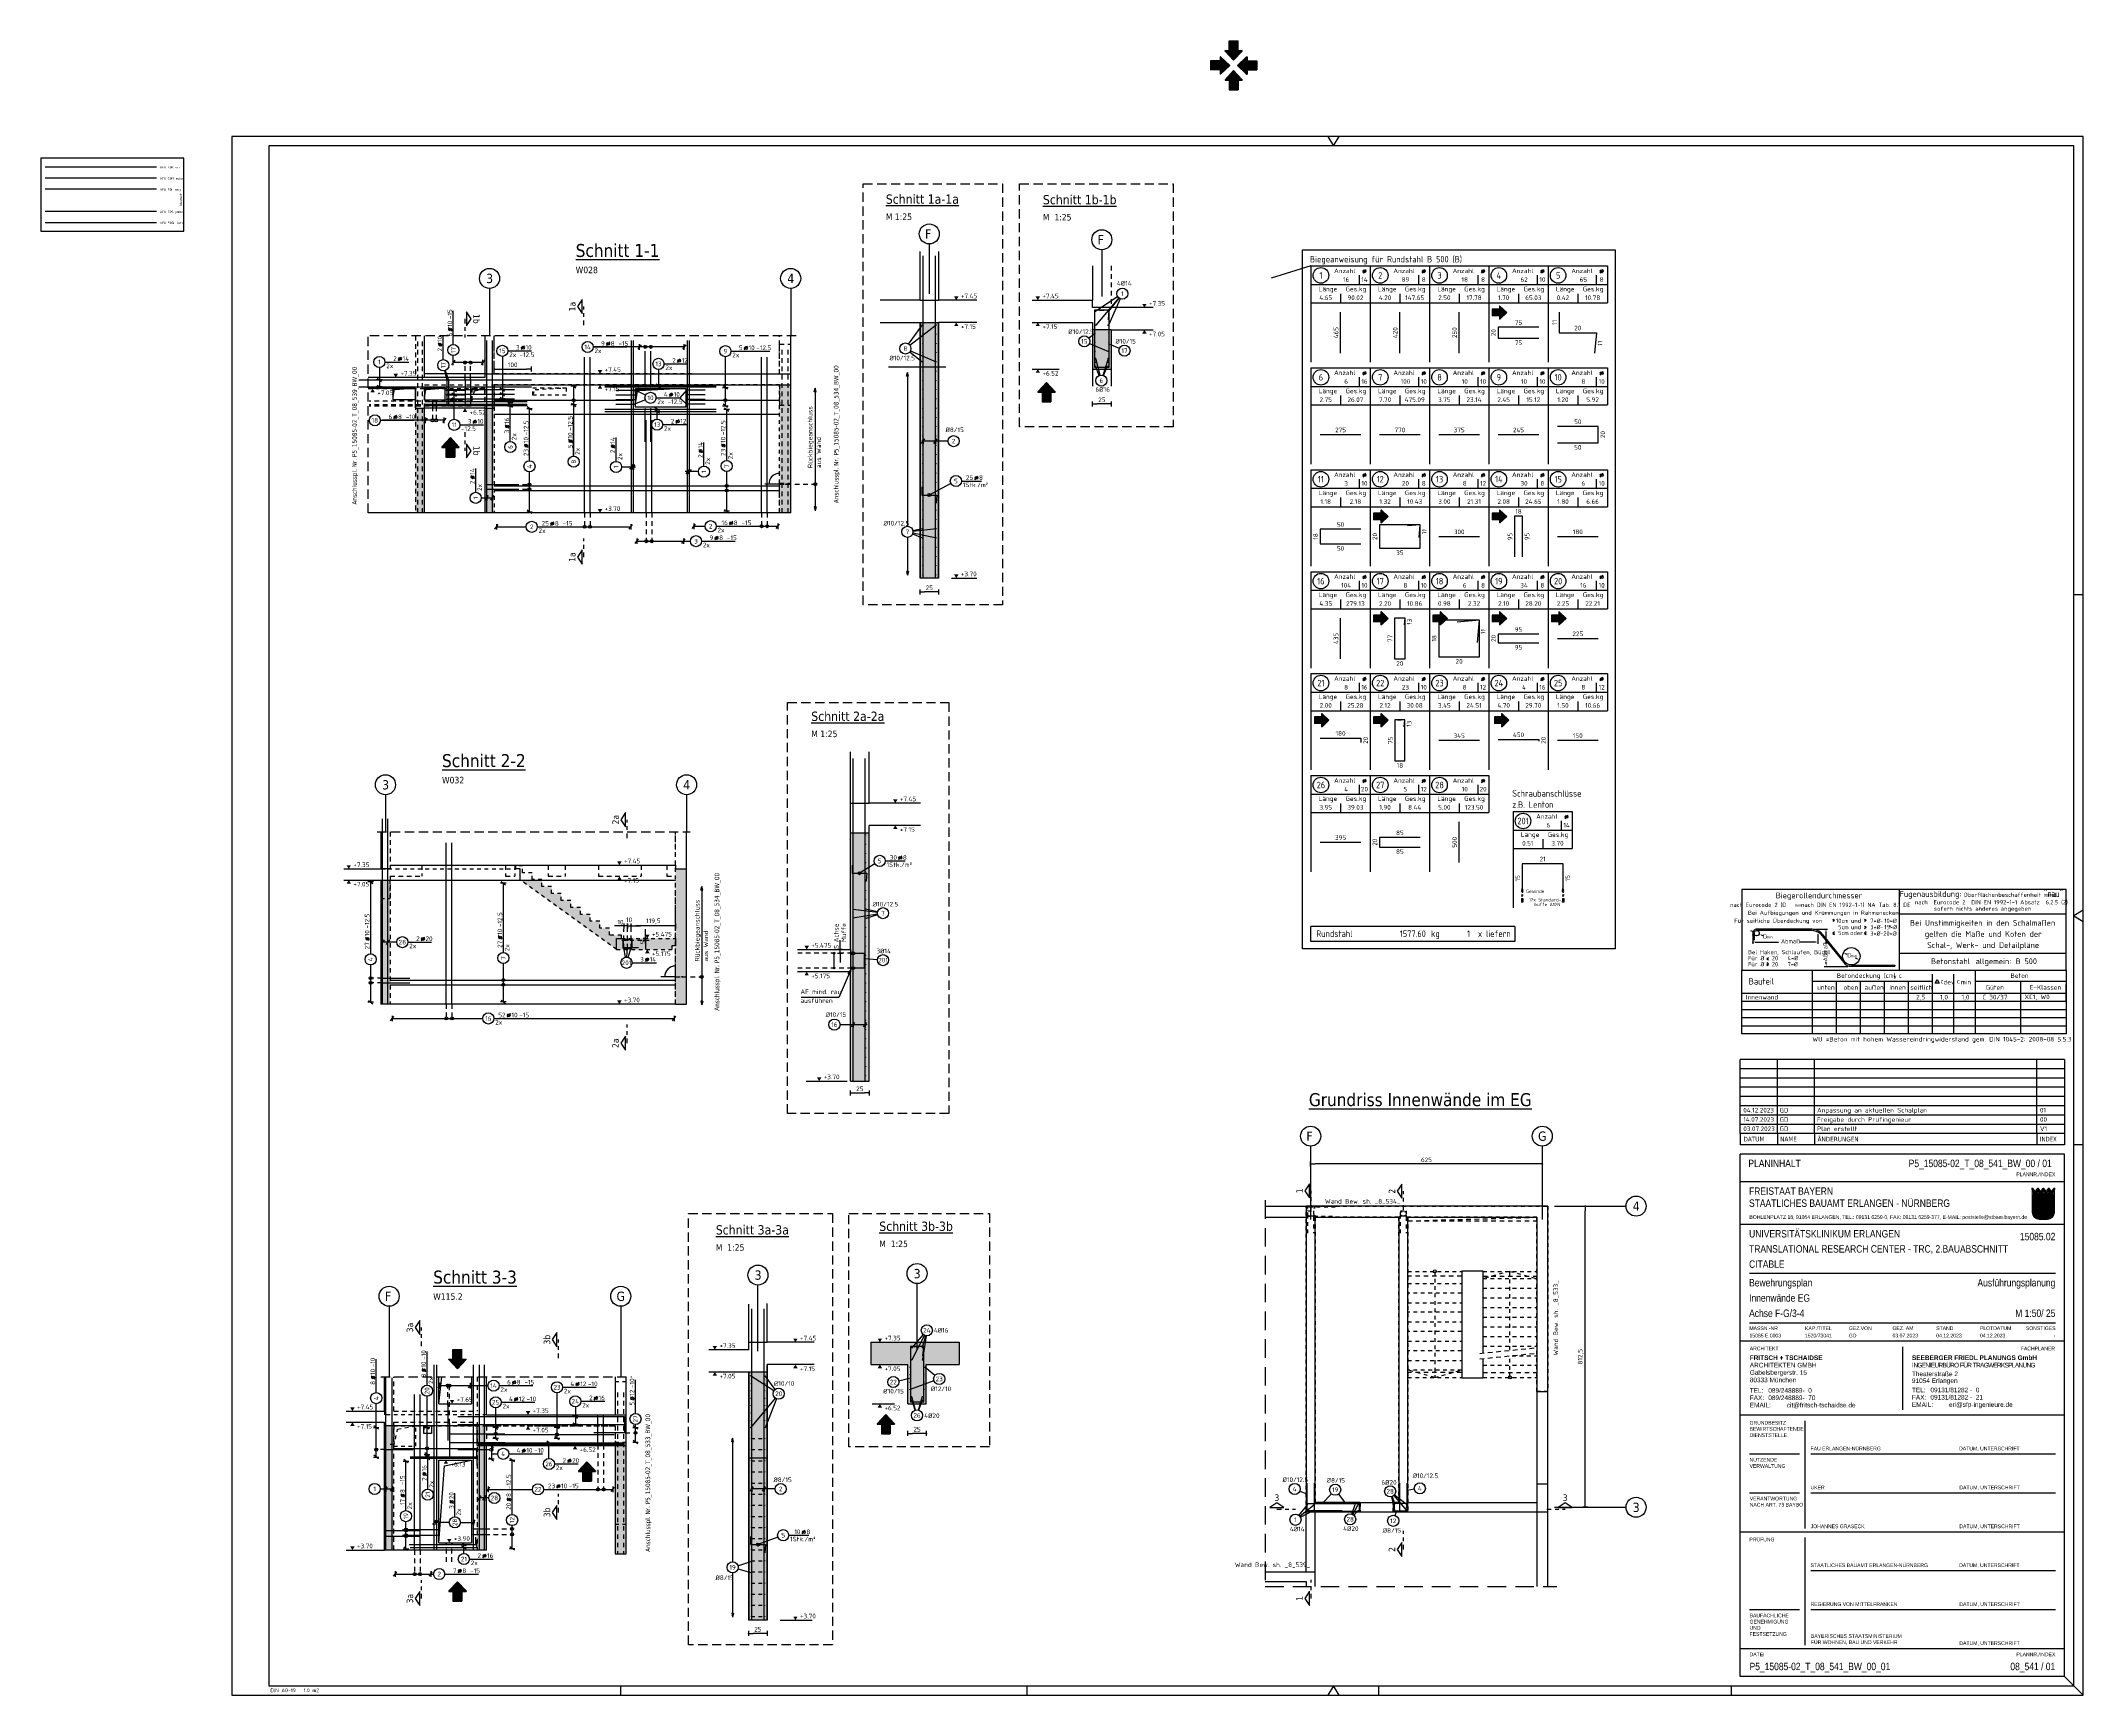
# Model space of a CAD drawing. Extents: x -4 to 75, y 1 to 115.
# Drawn here: x 0.8 to 56, y 1.4 to 46 of the extents above; entities that cross this region are included whole.
import ezdxf
from ezdxf.enums import TextEntityAlignment as Align

# ---------------------------------------------------------------- set-up
doc = ezdxf.new("R2010")
doc.units = 0
doc.header["$LTSCALE"] = 0.5
for name, pattern in [('AUSGEZOGEN', [1000.01, 1000, 0.01]), ('DASHDOT2', [0.5, 0.25, -0.125, 0, -0.125]), ('DASHDOTSMALL', [1.05, 0.5, -0.25, 0.05, -0.25]), ('DASHED', [0.75, 0.5, -0.25]), ('DASHEDX2', [1.5, 1, -0.5]), ('DOT', [0.175, 0.05, -0.125]), ('HIDDEN', [0.375, 0.25, -0.125]), ('HIDDEN2', [0.187, 0.125, -0.062]), ('PUNKT', [0.175, 0.05, -0.125]), ('STRICHLINIE', [0.75, 0.5, -0.25]), ('STRICHPUNKT2', [0.55, 0.25, -0.125, 0.05, -0.125]), ('VERDECKT', [0.375, 0.25, -0.125])]:
    doc.linetypes.add(name, pattern=pattern)
for name, color, linetype in [('1.OG', 7, 'Continuous'), ('40 A Plankopf Text F+T', 7, 'Continuous'), ('ACHSEN', 7, 'Continuous'), ('AFU', 7, 'Continuous'), ('BET-ANS', 7, 'Continuous'), ('BETON', 7, 'Continuous'), ('Brüstung 1.OG', 7, 'Continuous'), ('DETAIL', 7, 'Continuous'), ('DRUEBER', 7, 'Continuous'), ('grau_hell', 7, 'Continuous'), ('grau_mittel', 7, 'Continuous'), ('HBT', 7, 'Continuous'), ('HILFE', 7, 'Continuous'), ('INDEX', 7, 'Continuous'), ('koten', 7, 'Continuous'), ('LENTON', 7, 'Continuous'), ('MASSE', 7, 'Continuous'), ('OBJEKT', 7, 'Continuous'), ('RAHMEN', 7, 'Continuous'), ('RND', 7, 'Continuous'), ('RND-1', 7, 'Continuous'), ('RND_BILD', 7, 'Continuous'), ('SCHATTEN', 15, 'Continuous'), ('SCHNITTE', 7, 'Continuous'), ('SFP_Achsen', 7, 'Continuous'), ('STAHL', 7, 'Continuous'), ('STEMPEL', 7, 'Continuous'), ('TEXT', 7, 'Continuous'), ('VERDECKT', 7, 'Continuous'), ('WBZ', 7, 'Continuous')]:
    doc.layers.add(name, color=color, linetype=linetype)
doc.layers.add('NOPLOT', color=7, linetype='Continuous', plot=False)
doc.styles.add('ERSTELLTER_STIL_3', font='arial.ttf')
doc.styles.add('ERSTELLTER_STIL_4', font='arialbd.ttf')
doc.styles.add('helv', font='tahoma.ttf')
doc.styles.add('plankopf_ArialN', font='ARIALN.TTF')
doc.styles.add('txt', font='isocp.shx')
doc.linetypes.add('ABBRUCH', pattern='A,0.15,-0.15,["x",Standard,S=0.07,R=0,X=-0.1,Y=-0.0238],-0.005', length=0.305)
doc.linetypes.add('AFU_50K', pattern='A,0.15,["/",Standard,S=0.2,R=0,X=-0.01,Y=-0.1],0.07,["/",Standard,S=0.2,R=0,X=-0.01,Y=-0.1],0.15', length=0.37)
doc.linetypes.add('AFU_50L', pattern='A,0.75,["/",Standard,S=0.2,R=0,X=-0.01,Y=-0.1],0.07,["/",Standard,S=0.2,R=0,X=-0.01,Y=-0.1],0.75', length=1.57)
doc.linetypes.add('AFU_50M', pattern='A,0.45,["/",Standard,S=0.2,R=0,X=-0.01,Y=-0.1],0.07,["/",Standard,S=0.2,R=0,X=-0.01,Y=-0.1],0.45', length=0.97)
doc.linetypes.add('AFU_50S', pattern='A,0,-0.15,["/",Standard,S=0.2,R=0,X=-0.01,Y=-0.1],0,-0.07,["/",Standard,S=0.2,R=0,X=-0.01,Y=-0.1],-0.15', length=0.37)
doc.linetypes.add('AFU_50SL', pattern='A,0,-0.75,["/",Standard,S=0.2,R=0,X=-0.01,Y=-0.1],0,-0.07,["/",Standard,S=0.2,R=0,X=-0.01,Y=-0.1],-0.75', length=1.57)
doc.dimstyles.new('DOT_I', dxfattribs={"dimscale": 0.5, "dimtxt": 0.25, "dimasz": 0.25, "dimexe": 0.1, "dimexo": 0.3, "dimgap": 0.1, "dimtad": 1, "dimdec": 3, "dimzin": 3, "dimtxsty": 'txt', "dimblk": 'DOT', "dimblk1": 'DOT', "dimblk2": 'DOT', "dimsah": 1, "dimcen": 0.1, "dimse1": 1, "dimse2": 1, "dimazin": 0, "dimtfac": 1, "dimtdec": 4, "dimtix": 1, "dimtmove": 2, "dimatfit": 3, "dimfxl": 0, "dimtvp": 1, "dimtolj": 1, "dimtzin": 0, "dimarcsym": 0})
pattern_1 = [(0, (-322.07857, -163.97815), (8e-17, 0.254), [])]

# ---------------------------------------------------------------- blocks, each defined once
blk = doc.blocks.new('Bundeslandwappen')
at = {"lineweight": 9, "true_color": 0xffffff}
for points in [[(-5.8, 16.5), (-6, 16.5), (-6, 16.3), (-5.8, 16.3)], [(-5.1, 15.7), (-5.3, 15.7), (-5.3, 15.5), (-5.1, 15.5)], [(-3.5, 15.7), (-3.7, 15.7), (-3.7, 15.5), (-3.5, 15.5)], [(-2.8, 16.5), (-3, 16.5), (-3, 16.3), (-2.8, 16.3)], [(-2.2, 15.7), (-2.4, 15.7), (-2.4, 15.5), (-2.2, 15.5)], [(-0.6, 15.7), (-0.8, 15.7), (-0.8, 15.5), (-0.6, 15.5)], [(0.1, 16.5), (-0.1, 16.5), (-0.1, 16.3), (0.1, 16.3)], [(0.8, 15.7), (0.6, 15.7), (0.6, 15.5), (0.8, 15.5)], [(2.4, 15.7), (2.2, 15.7), (2.2, 15.5), (2.4, 15.5)], [(3, 16.5), (2.8, 16.5), (2.8, 16.3), (3, 16.3)], [(3.7, 15.7), (3.5, 15.7), (3.5, 15.5), (3.7, 15.5)], [(5.3, 15.7), (5.1, 15.7), (5.1, 15.5), (5.3, 15.5)], [(6, 16.5), (5.8, 16.5), (5.8, 16.3), (6, 16.3)]]:
    blk.add_hatch(color=7, dxfattribs=at).paths.add_polyline_path(points)
at = {"true_color": 0xffffff}
for points in [[(-5.3, 12.6), (-5.7, 12.6), (-5.7, 12.2), (-5.1, 12)], [(-1.4, 10.7), (-5.1, 12), (-3.6, 8.4), (0.1, 7.1)], [(0.9, 12.6), (-2.2, 12.6), (-1.4, 10.7), (2.2, 9.4)], [(4, 12.6), (1.7, 12.6), (4.4, 11.6)], [(5.7, 11.2), (4.4, 11.6), (5.7, 8.5)], [(-3.6, 8.4), (-5.7, 9.2), (-5.7, 6.2), (-2.1, 4.9)], [(-5.7, 6.1), (-5.7, 3.7, 0.041392), (-5.7, 3.1), (-4.2, 2.6)], [(-0.6, 1.3), (-4.2, 2.6), (-3.3, 0.4, 0.073774), (-2.3, 0.3), (-0.1, 0.3)], [(1.6, 3.6), (-2.1, 4.9), (-0.6, 1.3), (2.4, 0.3, 0.043654), (2.9, 0.4)], [(3.7, 5.8), (0.1, 7.1), (1.6, 3.6), (5.2, 2.3)], [(5.7, 8.1), (2.2, 9.4), (3.7, 5.8), (5.7, 5.1)]]:
    blk.add_hatch(color=7, dxfattribs=at).paths.add_polyline_path(points)
at = {"lineweight": 9}
h = blk.add_hatch(dxfattribs=at)
h.set_pattern_fill('ANSI31', color=256, scale=0.08, angle=315, style=0)
h.set_pattern_definition(pattern_1)
h.paths.add_polyline_path([(-5.1, 12), (-5.7, 12.2), (-5.7, 9.2), (-3.6, 8.4)])
h = blk.add_hatch(dxfattribs=at)
h.set_pattern_fill('ANSI31', color=256, scale=0.08, angle=315, style=0)
h.set_pattern_definition(pattern_1)
h.paths.add_polyline_path([(-2.2, 12.6), (-5.3, 12.6), (-5.1, 12), (-1.4, 10.7)])
h = blk.add_hatch(dxfattribs=at)
h.set_pattern_fill('ANSI31', color=256, scale=0.08, angle=315, style=0)
h.set_pattern_definition(pattern_1)
h.paths.add_polyline_path([(4.4, 11.6), (1.7, 12.6), (0.9, 12.6), (2.2, 9.4), (5.7, 8.1), (5.7, 8.5)])
h = blk.add_hatch(dxfattribs=at)
h.set_pattern_fill('ANSI31', color=256, scale=0.08, angle=315, style=0)
h.set_pattern_definition(pattern_1)
h.paths.add_polyline_path([(5.7, 12.6), (4, 12.6), (4.4, 11.6), (5.7, 11.2)])
h = blk.add_hatch(dxfattribs=at)
h.set_pattern_fill('ANSI31', color=256, scale=0.08, angle=315, style=0)
h.set_pattern_definition(pattern_1)
h.paths.add_polyline_path([(-2.1, 4.9), (-5.7, 6.2), (-5.7, 6.1), (-4.2, 2.6), (-0.6, 1.3)])
h = blk.add_hatch(dxfattribs=at)
h.set_pattern_fill('ANSI31', color=256, scale=0.08, angle=315, style=0)
h.set_pattern_definition(pattern_1)
h.paths.add_polyline_path([(-4.2, 2.6), (-5.7, 3.1, 0.285055), (-3.3, 0.4)])
h = blk.add_hatch(dxfattribs=at)
h.set_pattern_fill('ANSI31', color=256, scale=0.08, angle=315, style=0)
h.set_pattern_definition(pattern_1)
h.paths.add_polyline_path([(0.1, 7.1), (-3.6, 8.4), (-2.1, 4.9), (1.6, 3.6)])
h = blk.add_hatch(dxfattribs=at)
h.set_pattern_fill('ANSI31', color=256, scale=0.08, angle=315, style=0)
h.set_pattern_definition(pattern_1)
h.paths.add_polyline_path([(2.2, 9.4), (-1.4, 10.7), (0.1, 7.1), (3.7, 5.8)])
h = blk.add_hatch(dxfattribs=at)
h.set_pattern_fill('ANSI31', color=256, scale=0.08, angle=315, style=0)
h.set_pattern_definition(pattern_1)
h.paths.add_polyline_path([(-0.6, 1.3), (-0.1, 0.3), (2.3, 0.3, 0.004354), (2.4, 0.3)])
h = blk.add_hatch(dxfattribs=at)
h.set_pattern_fill('ANSI31', color=256, scale=0.08, angle=315, style=0)
h.set_pattern_definition(pattern_1)
h.paths.add_polyline_path([(5.3, 2.1), (5.2, 2.3), (1.6, 3.6), (2.9, 0.4, 0.22704)])
h = blk.add_hatch(dxfattribs=at)
h.set_pattern_fill('ANSI31', color=256, scale=0.08, angle=315, style=0)
h.set_pattern_definition(pattern_1)
h.paths.add_polyline_path([(5.7, 5.1), (3.7, 5.8), (5.2, 2.3), (5.4, 2.2, 0.111178), (5.7, 3.7)])
for p, q in [((-6, 16.1), (-6, 3.7)), ((-6, 13.3), (6, 13.3)), ((-6, 12.9), (6, 12.9)), ((-5.7, 12.6), (-5.7, 3.7)), ((-5.7, 12.6), (5.7, 12.6)), ((-5.7, 12.2), (5.7, 8.1)), ((-5.6, 16.6), (-5.6, 16.7)), ((-5.6, 15), (-5.6, 15.2)), ((-5.3, 15.2), (-5.3, 15)), ((-4.7, 14.5), (-5.3, 14.5)), ((-5.3, 12.6), (-0.1, 0.3)), ((-4.1, 14.5), (-3.5, 14.5)), ((-3.5, 15.2), (-3.5, 15)), ((-3.4, 13.9), (-2.9, 14.2)), ((-2.9, 13.6), (-3.4, 13.9)), ((-3.2, 16.6), (-3.2, 16.7)), ((-3.2, 15), (-3.2, 15.2)), ((-2.9, 15.6), (-2.9, 14.5)), ((-2.9, 14.2), (-2.5, 13.9)), ((-2.5, 13.9), (-2.9, 13.6)), ((-2.7, 16.6), (-2.7, 16.7)), ((-2.7, 15), (-2.7, 15.2)), ((-2.4, 15.2), (-2.4, 15)), ((-1.7, 14.5), (-2.3, 14.5)), ((-2.2, 12.6), (2.9, 0.4)), ((-1.2, 14.5), (-0.6, 14.5)), ((-0.5, 15.2), (-0.5, 15)), ((0, 14.2), (-0.4, 13.9)), ((-0.4, 13.9), (0, 13.6)), ((-0.3, 16.6), (-0.2, 16.7)), ((-0.2, 15), (-0.2, 15.2)), ((0, 15.6), (0, 14.5)), ((0.4, 13.9), (0, 14.2)), ((0, 13.6), (0.4, 13.9)), ((0.3, 16.6), (0.2, 16.7)), ((0.2, 15), (0.2, 15.2)), ((0.5, 15.2), (0.5, 15)), ((1.2, 14.5), (0.6, 14.5)), ((0.9, 12.6), (5.3, 2.1)), ((1.7, 14.5), (2.3, 14.5)), ((1.7, 12.6), (5.7, 11.2)), ((2.4, 15.2), (2.4, 15)), ((2.9, 14.2), (2.5, 13.9)), ((2.5, 13.9), (2.9, 13.6)), ((2.7, 16.6), (2.7, 16.7)), ((2.7, 15), (2.7, 15.2)), ((2.9, 15.6), (2.9, 14.5)), ((3.4, 13.9), (2.9, 14.2)), ((2.9, 13.6), (3.4, 13.9)), ((3.2, 16.6), (3.2, 16.7)), ((3.2, 15), (3.2, 15.2)), ((3.5, 15.2), (3.5, 15)), ((4.1, 14.5), (3.5, 14.5)), ((4, 12.6), (5.7, 8.5)), ((4.7, 14.5), (5.3, 14.5)), ((5.3, 15.2), (5.3, 15)), ((5.6, 16.6), (5.6, 16.7)), ((5.6, 15), (5.6, 15.2)), ((5.7, 3.7), (5.7, 12.6)), ((6, 3.7), (6, 16.1)), ((-5.7, 9.2), (5.7, 5.1)), ((-5.7, 6.2), (5.4, 2.2)), ((-5.7, 6.1), (-3.3, 0.4)), ((-5.7, 3.1), (2.4, 0.3)), ((-2.3, 0.3), (2.3, 0.3)), ((-2.3, 0), (2.3, 0))]:
    blk.add_line(p, q, dxfattribs=at)
for points in [[(-5.8, 16.3), (-6, 16.3), (-6, 16.5), (-5.8, 16.5)], [(-5.1, 15.5), (-5.3, 15.5), (-5.3, 15.7), (-5.1, 15.7)], [(-4.1, 13.7), (-4.8, 13.7), (-4.8, 14.1), (-4.1, 14.1)], [(-3.7, 15.5), (-3.5, 15.5), (-3.5, 15.7), (-3.7, 15.7)], [(-2.8, 16.3), (-3, 16.3), (-3, 16.5), (-2.8, 16.5)], [(-2.2, 15.5), (-2.4, 15.5), (-2.4, 15.7), (-2.2, 15.7)], [(-1.8, 13.7), (-1, 13.7), (-1, 14.1), (-1.8, 14.1)], [(-0.8, 15.5), (-0.6, 15.5), (-0.6, 15.7), (-0.8, 15.7)], [(0.1, 16.3), (-0.1, 16.3), (-0.1, 16.5), (0.1, 16.5)], [(0.8, 15.5), (0.6, 15.5), (0.6, 15.7), (0.8, 15.7)], [(1.8, 13.7), (1, 13.7), (1, 14.1), (1.8, 14.1)], [(2.2, 15.5), (2.4, 15.5), (2.4, 15.7), (2.2, 15.7)], [(3, 16.3), (2.8, 16.3), (2.8, 16.5), (3, 16.5)], [(3.7, 15.5), (3.5, 15.5), (3.5, 15.7), (3.7, 15.7)], [(4.1, 13.7), (4.8, 13.7), (4.8, 14.1), (4.1, 14.1)], [(5.1, 15.5), (5.3, 15.5), (5.3, 15.7), (5.1, 15.7)], [(5.8, 16.3), (6, 16.3), (6, 16.5), (5.8, 16.5)]]:
    blk.add_lwpolyline(points, close=True, dxfattribs=at)
for centre in [(-5.3, 13.9), (-3.7, 13.9), (-2.2, 13.9), (-0.7, 13.9), (0.7, 13.9), (2.2, 13.9), (3.7, 13.9), (5.3, 13.9)]:
    blk.add_circle(centre, 0.123, dxfattribs=at)
for centre, radius, start, end in [((-5.9, 16.5), 0.362, 44.6681, 253.1183), ((-5.7, 16.7), 0.05, 6.6615, 44.6681), ((-5.6, 16.6), 0.05, 186.6615, 265.6209), ((-5.6, 16.3), 0.281, 346.0232, 85.6209), ((-5.4, 16), 0.179, 74.7883, 15.1356), ((-5.5, 15.2), 0.157, 3.2756, 179.5521), ((-5.2, 15), 0.453, 182.8328, 261.3043), ((-5.4, 16.2), 0.05, 254.7883, 346.0232), ((-5.2, 16), 0.05, 93.0633, 195.1356), ((-5.3, 15.2), 0.191, 249.6358, 3.0857), ((-5.2, 15.9), 0.224, 350.9542, 93.0633), ((-5, 15.2), 0.05, 82.9467, 183.0857), ((-5, 15.5), 0.249, 262.9467, 77.8855), ((-4.9, 15.8), 0.05, 170.9542, 257.8855), ((-4.6, 14.9), 0.224, 71.4, 0), ((-4.7, 14.9), 0.312, 275.9649, 353.9773), ((-4.4, 15.2), 0.208, 317.0775, 222.9225), ((-4.2, 14.9), 0.224, 180, 108.6), ((-4.1, 14.9), 0.312, 186.0227, 264.0351), ((-3.8, 15.5), 0.249, 102.1145, 277.0533), ((-3.9, 15.8), 0.05, 282.1145, 9.0458), ((-3.6, 15.9), 0.224, 86.9367, 189.0458), ((-3.8, 15.2), 0.05, 356.9143, 97.0533), ((-3.5, 15.2), 0.191, 176.9143, 290.3642), ((-3.4, 16), 0.179, 164.8644, 105.2117), ((-3.6, 16), 0.05, 344.8644, 86.9367), ((-3.2, 16.3), 0.281, 94.3791, 193.9768), ((-3.4, 16.2), 0.05, 193.9768, 285.2117), ((-3.3, 15.2), 0.157, 0.4479, 176.7244), ((-3.6, 15), 0.453, 278.6957, 357.1672), ((-2.9, 16.6), 0.264, 24.0166, 155.3409), ((-3.1, 16.7), 0.05, 155.2288, 173.3385), ((-3.2, 16.6), 0.05, 274.3791, 353.3385), ((-2.7, 16.7), 0.05, 6.6615, 24.0166), ((-2.6, 16.6), 0.05, 186.6615, 265.6209), ((-2.5, 16), 0.179, 74.7883, 15.1356), ((-2.6, 15.2), 0.157, 3.2756, 179.5521), ((-2.3, 15), 0.453, 182.8328, 261.3043), ((-2.7, 16.3), 0.281, 346.0232, 85.6209), ((-2.4, 16.2), 0.05, 254.7883, 346.0232), ((-2.3, 15.2), 0.191, 249.6358, 3.0857), ((-2.3, 15.9), 0.224, 350.9542, 93.0633), ((-2.3, 16), 0.05, 93.0633, 195.1356), ((-2.1, 15.5), 0.249, 262.9467, 77.8855), ((-2.1, 15.2), 0.05, 82.9467, 183.0857), ((-2, 15.8), 0.05, 170.9542, 257.8855), ((-1.7, 14.9), 0.224, 71.4, 0), ((-1.5, 15.2), 0.208, 317.0775, 222.9225), ((-1.8, 14.9), 0.312, 275.9649, 353.9773), ((-1.2, 14.9), 0.224, 180, 108.6), ((-1.2, 14.9), 0.312, 186.0227, 264.0351), ((-0.9, 15.5), 0.249, 102.1145, 277.0533), ((-0.7, 15.9), 0.224, 86.9367, 189.0458), ((-0.9, 15.8), 0.05, 282.1145, 9.0458), ((-0.8, 15.2), 0.05, 356.9143, 97.0533), ((-0.6, 15.2), 0.191, 176.9143, 290.3642), ((-0.7, 16), 0.05, 344.8644, 86.9367), ((-0.3, 16.3), 0.281, 94.3791, 193.9768), ((-0.4, 16), 0.179, 164.8644, 105.2117), ((-0.5, 16.2), 0.05, 193.9768, 285.2117), ((-0.7, 15), 0.453, 278.6957, 357.1672), ((-0.4, 15.2), 0.157, 0.4479, 176.7244), ((-0.3, 16.6), 0.05, 274.3791, 353.3385), ((0, 16.6), 0.264, 24.0166, 155.3409), ((-0.2, 16.7), 0.05, 155.2288, 173.3385), ((0.2, 16.7), 0.05, 6.6615, 24.0166), ((0.4, 15.2), 0.157, 3.2756, 179.5521), ((0.7, 15), 0.453, 182.8328, 261.3043), ((0.3, 16.6), 0.05, 186.6615, 265.6209), ((0.3, 16.3), 0.281, 346.0232, 85.6209), ((0.4, 16), 0.179, 74.7883, 15.1356), ((0.5, 16.2), 0.05, 254.7883, 346.0232), ((0.6, 15.2), 0.191, 249.6358, 3.0857), ((0.7, 16), 0.05, 93.0633, 195.1356), ((0.7, 15.9), 0.224, 350.9542, 93.0633), ((0.8, 15.2), 0.05, 82.9467, 183.0857), ((0.9, 15.5), 0.249, 262.9467, 77.8855), ((0.9, 15.8), 0.05, 170.9542, 257.8855), ((1.2, 14.9), 0.224, 71.4, 0), ((1.2, 14.9), 0.312, 275.9649, 353.9773), ((1.5, 15.2), 0.208, 317.0775, 222.9225), ((1.7, 14.9), 0.224, 180, 108.6), ((1.8, 14.9), 0.312, 186.0227, 264.0351), ((2.1, 15.5), 0.249, 102.1145, 277.0533), ((2.3, 15.9), 0.224, 86.9367, 189.0458), ((2, 15.8), 0.05, 282.1145, 9.0458), ((2.1, 15.2), 0.05, 356.9143, 97.0533), ((2.3, 15.2), 0.191, 176.9143, 290.3642), ((2.5, 16), 0.179, 164.8644, 105.2117), ((2.3, 16), 0.05, 344.8644, 86.9367), ((2.3, 15), 0.453, 278.6957, 357.1672), ((2.7, 16.3), 0.281, 94.3791, 193.9768), ((2.4, 16.2), 0.05, 193.9768, 285.2117), ((2.6, 15.2), 0.157, 0.4479, 176.7244), ((2.6, 16.6), 0.05, 274.3791, 353.3385), ((2.9, 16.6), 0.264, 24.0166, 155.3409), ((2.7, 16.7), 0.05, 155.2288, 173.3385), ((3.1, 16.7), 0.05, 6.6615, 24.0166), ((3.2, 16.6), 0.05, 186.6615, 265.6209), ((3.2, 16.3), 0.281, 346.0232, 85.6209), ((3.4, 16), 0.179, 74.7883, 15.1356), ((3.3, 15.2), 0.157, 3.2756, 179.5521), ((3.6, 15), 0.453, 182.8328, 261.3043), ((3.4, 16.2), 0.05, 254.7883, 346.0232), ((3.6, 16), 0.05, 93.0633, 195.1356), ((3.5, 15.2), 0.191, 249.6358, 3.0857), ((3.6, 15.9), 0.224, 350.9542, 93.0633), ((3.8, 15.2), 0.05, 82.9467, 183.0857), ((3.8, 15.5), 0.249, 262.9467, 77.8855), ((3.9, 15.8), 0.05, 170.9542, 257.8855), ((4.2, 14.9), 0.224, 71.4, 0), ((4.1, 14.9), 0.312, 275.9649, 353.9773), ((4.4, 15.2), 0.208, 317.0775, 222.9225), ((4.6, 14.9), 0.224, 180, 108.6), ((4.7, 14.9), 0.312, 186.0227, 264.0351), ((5, 15.5), 0.249, 102.1145, 277.0533), ((4.9, 15.8), 0.05, 282.1145, 9.0458), ((5.2, 15.9), 0.224, 86.9367, 189.0458), ((5, 15.2), 0.05, 356.9143, 97.0533), ((5.3, 15.2), 0.191, 176.9143, 290.3642), ((5.4, 16), 0.179, 164.8644, 105.2117), ((5.2, 16), 0.05, 344.8644, 86.9367), ((5.6, 16.3), 0.281, 94.3791, 193.9768), ((5.4, 16.2), 0.05, 193.9768, 285.2117), ((5.5, 15.2), 0.157, 0.4479, 176.7244), ((5.2, 15), 0.453, 278.6957, 357.1672), ((5.9, 16.5), 0.362, 286.8817, 135.3319), ((5.7, 16.7), 0.05, 135.3319, 173.3385), ((5.6, 16.6), 0.05, 274.3791, 353.3385), ((-2.3, 3.7), 3.7, 180, 270), ((-2.3, 3.7), 3.4, 180, 270), ((2.3, 3.7), 3.7, 270, 0), ((2.3, 3.7), 3.4, 270, 0)]:
    blk.add_arc(centre, radius, start, end, dxfattribs=at)
blk = doc.blocks.new('Plankopf_PU')
for p, q in [((-18.5, 25.4), (-18.5, 27.7)), ((-1, 27.7), (-18.5, 27.7)), ((-1, 27.7), (-18.5, 27.7)), ((-1, 25.4), (-1, 27.7)), ((-1, 25.4), (-18.5, 25.4)), ((-1, 25.4), (-18.5, 25.4)), ((-18.5, 19.1), (-18.5, 25.4)), ((-1, 19.1), (-1, 25.4)), ((-1.5, 22.75), (-18, 22.75)), ((-18, 20.1), (-1.5, 20.1)), ((-18.5, 15.1), (-18.5, 19.1)), ((-1, 19.1), (-18.5, 19.1)), ((-9.75, 18.8), (-9.75, 15.4)), ((-1, 15.1), (-1, 19.1)), ((-1, 15.1), (-18.5, 15.1)), ((-1, 15.1), (-18.5, 15.1)), ((-18.5, 8.8), (-18.5, 15.1)), ((-15, 9), (-15, 14.8)), ((-1, 8.8), (-1, 15.1)), ((-15.3, 13), (-18, 13)), ((-1.5, 13), (-14.7, 13)), ((-15.3, 10.9), (-18, 10.9)), ((-1.5, 10.9), (-14.7, 10.9)), ((-18.5, 2.5), (-18.5, 8.8)), ((-1, 8.8), (-18.5, 8.8)), ((-15, 2.7), (-15, 8.5)), ((-1, 2.5), (-1, 8.8)), ((-1.5, 6.7), (-14.7, 6.7)), ((-15.3, 4.6), (-18, 4.6)), ((-1.5, 4.6), (-14.7, 4.6)), ((-1, 2.5), (-18.5, 2.5)), ((-18.5, 1), (-18.5, 2.5)), ((-1, 2.5), (-18.5, 2.5)), ((-1, 1), (-1, 2.5)), ((-1, 1), (-18.5, 1))]:
    blk.add_line(p, q)
at = {"xscale": 0.1, "yscale": 0.1, "zscale": 0.1}
blk.add_blockref('Bundeslandwappen', (-2.15, 25.67), dxfattribs=at)
at = {"linetype": 'AUSGEZOGEN', "lineweight": 35, "style": 'plankopf_ArialN'}
blk.add_text('STAATLICHES BAUAMT ERLANGEN - NÜRNBERG', height=0.4, dxfattribs=at).set_placement((-18.03, 26.55), align=Align.MIDDLE_LEFT)
for s, height, p in [('FREISTAAT BAYERN', 0.4, (-18.03, 27.4)), ('PRÜFUNG', 0.2, (-18.01, 8.5))]:
    blk.add_text(s, height=height, dxfattribs=at).set_placement(p, align=Align.TOP_LEFT)
at = {"style": 'plankopf_ArialN'}
for s, p in [('BOHLENPLATZ 18, 91054 ERLANGEN, TEL.: 09131 6259-0, FAX: 09131 6259-377, E-MAIL: poststelle@stbaer.bayern.de', (-18.01, 25.7)), ('MASSN.-NR', (-18.01, 19.7)), ('KAP./TITEL', (-15.01, 19.7)), ('GEZ.VON', (-12.64, 19.7)), ('GEZ. AM', (-10.29, 19.7)), ('STAND', (-7.93, 19.7)), ('PLOTDATUM', (-5.57, 19.7)), ('FAU ERLANGEN-NÜRNBERG', (-14.71, 13.21)), ('DATUM, UNTERSCHRIFT', (-6.69, 13.21)), ('UKER', (-14.71, 11.11)), ('DATUM, UNTERSCHRIFT', (-6.68, 11.11)), ('JOHANNES GRASECK', (-14.7, 9.01)), ('DATUM, UNTERSCHRIFT', (-6.68, 9.01)), ('STAATLICHES BAUAMT ERLANGEN-NÜRNBERG', (-14.71, 6.91)), ('DATUM, UNTERSCHRIFT', (-6.69, 6.91)), ('REGIERUNG VON MITTELFRANKEN', (-14.71, 4.81)), ('DATUM, UNTERSCHRIFT', (-6.68, 4.81)), ('DATEI', (-18, 2.1)), ('DATUM, UNTERSCHRIFT', (-6.68, 2.71))]:
    blk.add_text(s, height=0.2, dxfattribs=at).set_placement(p)
for s, p in [('SONSTIGES', (-1.49, 19.7)), ('PLANNR./INDEX', (-1.5, 2.1))]:
    blk.add_text(s, height=0.2, dxfattribs=at).set_placement(p, align=Align.RIGHT)
at = {"linetype": 'AUSGEZOGEN', "lineweight": 35, "style": 'plankopf_ArialN'}
blk.add_text('ARCHITEKT', height=0.2, dxfattribs=at).set_placement((-17.99, 18.61))
blk.add_text('FACHPLANER', height=0.2, dxfattribs=at).set_placement((-1.52, 18.61), align=Align.RIGHT)
at = {"insert": (-5.57, 19.3), "char_height": 0.2, "attachment_point": 7, "style": 'plankopf_ArialN'}
blk.add_mtext('04.12.2023', dxfattribs=at)
at = {"char_height": 0.2, "attachment_point": 1, "style": 'plankopf_ArialN'}
for s, insert, width in [('GRUNDBESITZ\\PBEWIRTSCHAFTENDE DIENSTSTELLE', (-18, 14.8), 2.5), ('NUTZENDE^JVERWALTUNG', (-18, 12.8), 2.6984), ('VERANTWORTUNG  NACH ART. 73 BAYBO', (-17.99, 10.71), 2.6877), ('BAUFACHLICHE GENEHMIGUNG UND FESTSETZUNG', (-18, 4.4), 2.2311), ('BAYERISCHES STAATSMINISTERIUM ^JFÜR WOHNEN, BAU UND VERKEHR', (-14.69, 3.29), 9.2941)]:
    blk.add_mtext(s, dxfattribs=dict(at, insert=insert, width=width))
at = {"style": 'plankopf_ArialN'}
for tag, p in [('PROJEKTBEZEICHNUNGZ1', (-18.03, 24.58)), ('PROJEKTBEZEICHNUNGZ2', (-18.03, 23.76)), ('PROJEKTBEZEICHNUNGZ3', (-18.03, 22.94))]:
    blk.add_attdef(tag, text='', height=0.4, dxfattribs=at).set_placement(p, align=Align.BOTTOM_LEFT)
for tag, p in [('GEB.-NR', (-1.5, 24.95)), ('0.000X', (-1.51, 1.75))]:
    blk.add_attdef(tag, text='', height=0.4, dxfattribs=at).set_placement(p, align=Align.TOP_RIGHT)
for tag, p, height in [('PLANINHALTZ1', (-18.03, 22.06), 0.4), ('PLANINHALTZ2', (-18.03, 21.23), 0.4), ('PLANINHALTZ3', (-18.03, 20.41), 0.4), ('MASSN.-NR', (-18.01, 19.3), 0.2), ('KAPITEL/TITEL', (-15.01, 19.3), 0.2), ('GEZ_VON', (-12.64, 19.3), 0.2), ('GEZ_AM', (-10.29, 19.3), 0.2), ('STAND', (-7.93, 19.3), 0.2)]:
    blk.add_attdef(tag, p, '', height=height, dxfattribs=at)
for tag, height, p in [('PLANUNGSPHASE', 0.4, (-1.5, 22.06)), ('PROJEKTKATEGORIE', 0.4, (-1.5, 21.23)), ('MAßSTAB', 0.4, (-1.5, 20.41)), ('SONSTIGES', 0.2, (-1.5, 19.3))]:
    blk.add_attdef(tag, text='', height=height, dxfattribs=at).set_placement(p, align=Align.RIGHT)
at = {"layer": '40 A Plankopf Text F+T', "color": 7, "linetype": 'Continuous', "lineweight": 13, "char_height": 0.25, "attachment_point": 7}
for s, insert, style in [('\\A1;ARCHITEKTEN GMBH', (-17.99, 17.68), 'ERSTELLTER_STIL_3'), ('\\A1;FRITSCH + TSCHAIDSE ', (-17.99, 18.08), 'ERSTELLTER_STIL_4'), ('\\A1;SEEBERGER FRIEDL PLANUNGS GmbH', (-9.24, 18.08), 'ERSTELLTER_STIL_4'), ('\\A1;{\\T0.8;INGENIEURBÜRO FÜR TRAGWERKSPLANUNG}', (-9.24, 17.68), 'ERSTELLTER_STIL_3'), ('\\A1;Gabelsbergerstr. 15', (-17.99, 17.21), 'ERSTELLTER_STIL_3'), ('\\A1;80333 München', (-17.99, 16.88), 'ERSTELLTER_STIL_3'), ('\\A1;Theaterstraße 2', (-9.24, 17.21), 'ERSTELLTER_STIL_3'), ('\\A1;91054 Erlangen', (-9.24, 16.77), 'ERSTELLTER_STIL_3')]:
    blk.add_mtext(s, dxfattribs=dict(at, insert=insert, style=style))
at = {"layer": '40 A Plankopf Text F+T', "color": 7, "linetype": 'Continuous', "lineweight": 13, "char_height": 0.25, "attachment_point": 7, "line_spacing_factor": 0.945293, "style": 'ERSTELLTER_STIL_3'}
for s, insert in [('\\A1;TEL: ^I089/248889-  0\\PFAX: ^I089/248889-  70\\PEMAIL: ^Icit@fritsch-tschaidse.de', (-17.99, 15.48)), ('\\A1;TEL: ^I09131/81282 -  0\\PFAX: ^I09131/81282 -  21\\PEMAIL: ^Ierl@sfp-ingenieure.de', (-9.24, 15.48))]:
    blk.add_mtext(s, dxfattribs=dict(at, insert=insert))
blk = doc.blocks.new('Plankopf-ER')
at = {"layer": 'RAHMEN', "color": 7, "linetype": 'Continuous'}
for p, q in [((-0.5, 4.6), (-18, 4.6)), ((-18, 4.1), (-18, 4.6)), ((-16, 4.1), (-16, 4.6)), ((-14, 4.1), (-14, 4.6)), ((-2, 4.1), (-2, 4.6)), ((-0.5, 4.6), (-0.5, 4.1)), ((-0.5, 4.1), (-18, 4.1)), ((-18, 3.6), (-18, 4.1)), ((-0.5, 3.6), (-18, 3.6)), ((-18, 3.1), (-18, 3.6)), ((-16, 3.6), (-16, 4.1)), ((-16, 3.1), (-16, 3.6)), ((-14, 3.6), (-14, 4.1)), ((-14, 3.1), (-14, 3.6)), ((-2, 3.6), (-2, 4.1)), ((-2, 3.1), (-2, 3.6)), ((-0.5, 4.1), (-0.5, 3.6)), ((-0.5, 3.6), (-0.5, 3.1)), ((-0.5, 3.1), (-18, 3.1)), ((-18, 2.6), (-18, 3.1)), ((-0.5, 2.6), (-18, 2.6)), ((-18, 2.1), (-18, 2.6)), ((-16, 2.6), (-16, 3.1)), ((-16, 2.1), (-16, 2.6)), ((-14, 2.6), (-14, 3.1)), ((-14, 2.1), (-14, 2.6)), ((-2, 2.6), (-2, 3.1)), ((-2, 2.1), (-2, 2.6)), ((-0.5, 3.1), (-0.5, 2.6)), ((-0.5, 2.6), (-0.5, 2.1)), ((-0.5, 2.1), (-18, 2.1)), ((-18, 1.6), (-18, 2.1)), ((-0.5, 1.6), (-18, 1.6)), ((-18, 1.1), (-18, 1.6)), ((-16, 1.6), (-16, 2.1)), ((-16, 1.1), (-16, 1.6)), ((-14, 1.6), (-14, 2.1)), ((-14, 1.1), (-14, 1.6)), ((-2, 1.6), (-2, 2.1)), ((-2, 1.1), (-2, 1.6)), ((-0.5, 2.1), (-0.5, 1.6)), ((-0.5, 1.6), (-0.5, 1.1)), ((-0.5, 1.1), (-18, 1.1)), ((-18, 0.6), (-18, 1.1)), ((-0.5, 0.6), (-18, 0.6)), ((-18, 0.6), (-18, 0)), ((-0.5, 0), (-18, 0)), ((-16, 0.6), (-16, 1.1)), ((-16, 0.6), (-16, 0)), ((-14, 0.6), (-14, 1.1)), ((-14, 0.6), (-14, 0)), ((-2, 0.6), (-2, 1.1)), ((-2, 0.6), (-2, 0)), ((-0.5, 1.1), (-0.5, 0.6)), ((-0.5, 0.6), (-0.5, 0))]:
    blk.add_line(p, q, dxfattribs=at)
at = {"layer": 'RAHMEN', "color": 7, "linetype": 'Continuous', "style": 'txt'}
for tag, p in [('INDEX-D8', (-17.84, 4.24)), ('INDEX-N8', (-15.88, 4.24)), ('INDEX-X8', (-13.86, 4.24)), ('INDEX8', (-1.83, 4.24)), ('INDEX-D7', (-17.84, 3.74)), ('INDEX-D6', (-17.84, 3.24)), ('INDEX-N7', (-15.88, 3.74)), ('INDEX-N6', (-15.88, 3.24)), ('INDEX-X7', (-13.86, 3.74)), ('INDEX-X6', (-13.86, 3.24)), ('INDEX7', (-1.83, 3.74)), ('INDEX6', (-1.83, 3.24)), ('INDEX-D5', (-17.84, 2.74)), ('INDEX-D4', (-17.84, 2.24)), ('INDEX-N5', (-15.88, 2.74)), ('INDEX-N4', (-15.88, 2.24)), ('INDEX-X5', (-13.86, 2.74)), ('INDEX-X4', (-13.86, 2.24)), ('INDEX5', (-1.83, 2.74)), ('INDEX4', (-1.83, 2.24)), ('INDEX-D3', (-17.84, 1.74)), ('INDEX-D2', (-17.84, 1.24)), ('INDEX-N3', (-15.88, 1.74)), ('INDEX-N2', (-15.88, 1.24)), ('INDEX-X3', (-13.86, 1.74)), ('INDEX-X2', (-13.86, 1.24)), ('INDEX3', (-1.83, 1.74)), ('INDEX2', (-1.83, 1.24)), ('INDEX-D1', (-17.84, 0.74)), ('INDEX-N1', (-15.88, 0.74)), ('INDEX-X1', (-13.86, 0.74)), ('INDEX1', (-1.83, 0.74))]:
    blk.add_attdef(tag, p, '', height=0.25, dxfattribs=at)
at = {"layer": 'STEMPEL', "color": 7, "linetype": 'Continuous', "style": 'helv'}
for s, p in [('DATUM', (-17.83, 0.18)), ('NAME', (-15.85, 0.18)), ('ÄNDERUNGEN', (-13.83, 0.18))]:
    blk.add_text(s, height=0.25, dxfattribs=at).set_placement(p)
at = {"layer": 'STEMPEL', "color": 7, "linetype": 'Continuous', "style": 'helv', "width": 0.8}
blk.add_text('INDEX', height=0.25, dxfattribs=at).set_placement((-1.83, 0.18))
blk = doc.blocks.new('SCHN-2')
at = {"layer": 'SCHNITTE', "color": 6, "linetype": 'Continuous'}
blk.add_lwpolyline([(0.38, 0.09), (0, 0.34), (-0.38, 0.09)], close=True, dxfattribs=at)
at = {"layer": 'SCHNITTE', "color": 1, "linetype": 'DASHDOTSMALL', "style": 'helv'}
blk.add_attdef('SCHN-2', text='', height=0.35, dxfattribs=at).set_placement((0, 0.45), align=Align.CENTER)
blk = doc.blocks.new('PFEIL')
at = {"color": 7, "linetype": 'Continuous'}
blk.add_solid([(-1, -0.17), (-1, 0.17), (0, 0)], dxfattribs=at)
blk = doc.blocks.new('Pfeillinie')
at = {"layer": 'TEXT', "linetype": 'Continuous'}
blk.add_hatch(color=7, dxfattribs=at).paths.add_polyline_path([(0, 0), (-0.8, 0.2), (-0.8, 0), (-0.8, -0.2)])
at = {"layer": 'TEXT', "color": 7, "linetype": 'Continuous'}
for p, q in [((-0.8, 0), (-0.8, 0.2)), ((-0.8, 0.2), (0, 0)), ((-0.8, 0), (-0.8, -0.2)), ((-0.8, -0.2), (0, 0))]:
    blk.add_line(p, q, dxfattribs=at)
blk = doc.blocks.new('lei_gre')
at = {"layer": 'RND', "color": 7, "linetype": 'Continuous'}
for p, q in [((-0.09, -0.12), (0.09, 0.12)), ((0, 0.15), (0, -0.15))]:
    blk.add_line(p, q, dxfattribs=at)
blk = doc.blocks.new('RND_LEI')
at = {"layer": 'RND', "color": 7, "linetype": 'Continuous'}
blk.add_line((1.02, 0.07), (1.19, 0.27), dxfattribs=at)
for centre, radius in [((0, 0), 0.3), ((1.11, 0.17), 0.075)]:
    blk.add_circle(centre, radius, dxfattribs=at)
at = {"layer": 'RND', "color": 7, "linetype": 'Continuous', "style": 'txt'}
blk.add_attdef('POSL', text='', height=0.25, dxfattribs=at).set_placement((0, 0), align=Align.MIDDLE)
blk.add_attdef('ANZ', text='', height=0.25, dxfattribs=at).set_placement((0.93, 0.06), align=Align.RIGHT)
for tag, p in [('DUM', (1.25, 0.06)), ('ABSTD', (1.67, 0.06)), ('POSTXT', (0.37, -0.33))]:
    blk.add_attdef(tag, p, '', height=0.25, dxfattribs=at)
blk = doc.blocks.new('okrd_o')
at = {"layer": 'koten', "color": 7, "linetype": 'Continuous'}
blk.add_solid([(-0.12, 0.2), (0.12, 0.2), (0, 0)], dxfattribs=at)
at = {"layer": 'koten', "style": 'txt'}
blk.add_attdef('OKRD', (0.25, 0.1), '', height=0.25, dxfattribs=at)
blk = doc.blocks.new('DOT')
at = {"layer": 'MASSE', "color": 7, "linetype": 'Continuous'}
for p, q in [((0, 0), (-1, 0)), ((0, 0.54), (0, -0.54))]:
    blk.add_line(p, q, dxfattribs=at)
at = {"layer": 'MASSE', "color": 7, "linetype": 'Continuous', "const_width": 0.2}
blk.add_lwpolyline([(-0.1, 0, 1), (0.1, 0, 1)], format="xyb", close=True, dxfattribs=at)
blk = doc.blocks.new('*D27')
at = {"layer": 'Defpoints', "color": 0, "linetype": 'AUSGEZOGEN', "transparency": 16777216}
for p in [(24.57, 31.174), (24.57, 31.174), (25.07, 31.174)]:
    blk.add_point(p, dxfattribs=at)
at = {"layer": 'MASSE', "color": 0, "linetype": 'AUSGEZOGEN', "lineweight": -2, "transparency": 16777216}
blk.add_line((24.945, 31.174), (24.695, 31.174), dxfattribs=at)
at = {"layer": 'MASSE', "color": 0, "linetype": 'AUSGEZOGEN', "lineweight": -2, "transparency": 16777216, "xscale": 0.125, "yscale": 0.125, "zscale": 0.125, "rotation": 180}
blk.add_blockref('DOT', (24.57, 31.174), dxfattribs=at)
at = {"layer": 'MASSE', "color": 0, "linetype": 'AUSGEZOGEN', "lineweight": -2, "transparency": 16777216, "xscale": 0.125, "yscale": 0.125, "zscale": 0.125}
blk.add_blockref('DOT', (25.07, 31.174), dxfattribs=at)
at = {"layer": 'MASSE', "color": 0, "linetype": 'AUSGEZOGEN', "transparency": 16777216, "insert": (24.82, 31.286), "char_height": 0.125, "attachment_point": 5, "style": 'txt'}
blk.add_mtext('\\A1;25', dxfattribs=at)
blk = doc.blocks.new('okrd_u')
at = {"layer": 'koten', "color": 7, "linetype": 'Continuous'}
blk.add_solid([(-0.12, -0.2), (0.12, -0.2), (0, 0)], dxfattribs=at)
at = {"layer": 'koten', "style": 'txt'}
blk.add_attdef('OKRD', (0.25, -0.35), '', height=0.25, dxfattribs=at)
blk = doc.blocks.new('RND_HIN')
at = {"layer": 'RND', "color": 7, "linetype": 'Continuous'}
blk.add_circle((0, 0), 0.3, dxfattribs=at)
at = {"layer": 'RND', "color": 7, "linetype": 'Continuous', "style": 'txt'}
blk.add_attdef('POSI', text='', height=0.25, dxfattribs=at).set_placement((0, 0), align=Align.MIDDLE)
blk = doc.blocks.new('*D30')
at = {"layer": 'Defpoints', "color": 0, "linetype": 'AUSGEZOGEN', "transparency": 16777216}
for p in [(22.694, 17.656), (23.194, 17.656), (23.194, 17.656)]:
    blk.add_point(p, dxfattribs=at)
at = {"layer": 'MASSE', "color": 0, "linetype": 'AUSGEZOGEN', "lineweight": -2, "transparency": 16777216}
blk.add_line((22.819, 17.656), (23.069, 17.656), dxfattribs=at)
at = {"layer": 'MASSE', "color": 0, "linetype": 'AUSGEZOGEN', "lineweight": -2, "transparency": 16777216, "xscale": 0.125, "yscale": 0.125, "zscale": 0.125, "rotation": 180}
blk.add_blockref('DOT', (22.694, 17.656), dxfattribs=at)
at = {"layer": 'MASSE', "color": 0, "linetype": 'AUSGEZOGEN', "lineweight": -2, "transparency": 16777216, "xscale": 0.125, "yscale": 0.125, "zscale": 0.125}
blk.add_blockref('DOT', (23.194, 17.656), dxfattribs=at)
at = {"layer": 'MASSE', "color": 0, "linetype": 'AUSGEZOGEN', "transparency": 16777216, "insert": (22.944, 17.768), "char_height": 0.125, "attachment_point": 5, "style": 'txt'}
blk.add_mtext('\\A1;25', dxfattribs=at)
blk = doc.blocks.new('*D29')
at = {"layer": 'Defpoints', "color": 0, "linetype": 'AUSGEZOGEN', "transparency": 16777216}
for p in [(22.411, 21.526), (22.411, 21.526), (22.411, 21.426)]:
    blk.add_point(p, dxfattribs=at)
at = {"layer": 'MASSE', "color": 0, "linetype": 'AUSGEZOGEN', "lineweight": -2, "transparency": 16777216}
for p, q in [((22.411, 21.651), (22.411, 21.776)), ((22.411, 21.426), (22.411, 21.526)), ((22.411, 21.301), (22.411, 21.176))]:
    blk.add_line(p, q, dxfattribs=at)
at = {"layer": 'MASSE', "color": 0, "linetype": 'AUSGEZOGEN', "lineweight": -2, "transparency": 16777216, "xscale": 0.125, "yscale": 0.125, "zscale": 0.125}
for p, rotation in [((22.411, 21.526), 270), ((22.411, 21.426), 90)]:
    blk.add_blockref('DOT', p, dxfattribs=dict(at, rotation=rotation))
at = {"layer": 'MASSE', "color": 0, "linetype": 'AUSGEZOGEN', "transparency": 16777216, "insert": (22.315, 21.597), "char_height": 0.125, "attachment_point": 5, "rotation": 90, "style": 'txt'}
blk.add_mtext('\\A1;5', dxfattribs=at)
blk = doc.blocks.new('*D36')
at = {"layer": 'Defpoints', "color": 0, "linetype": 'AUSGEZOGEN', "transparency": 16777216}
for p in [(16.578, 22.164), (16.578, 22.164), (16.678, 22.164)]:
    blk.add_point(p, dxfattribs=at)
at = {"layer": 'MASSE', "color": 0, "linetype": 'AUSGEZOGEN', "lineweight": -2, "transparency": 16777216}
for p, q in [((16.453, 22.164), (16.328, 22.164)), ((16.678, 22.164), (16.578, 22.164)), ((16.803, 22.164), (16.928, 22.164))]:
    blk.add_line(p, q, dxfattribs=at)
at = {"layer": 'MASSE', "color": 0, "linetype": 'AUSGEZOGEN', "lineweight": -2, "transparency": 16777216, "xscale": 0.125, "yscale": 0.125, "zscale": 0.125}
blk.add_blockref('DOT', (16.578, 22.164), dxfattribs=at)
at = {"layer": 'MASSE', "color": 0, "linetype": 'AUSGEZOGEN', "lineweight": -2, "transparency": 16777216, "xscale": 0.125, "yscale": 0.125, "zscale": 0.125, "rotation": 180}
blk.add_blockref('DOT', (16.678, 22.164), dxfattribs=at)
at = {"layer": 'MASSE', "color": 0, "linetype": 'AUSGEZOGEN', "transparency": 16777216, "insert": (16.488, 22.262), "char_height": 0.125, "attachment_point": 5, "style": 'txt'}
blk.add_mtext('\\A1;10', dxfattribs=at)
blk = doc.blocks.new('*D37')
at = {"layer": 'Defpoints', "color": 0, "linetype": 'AUSGEZOGEN', "transparency": 16777216}
for p in [(16.678, 22.164), (16.778, 22.164), (16.778, 22.164)]:
    blk.add_point(p, dxfattribs=at)
at = {"layer": 'MASSE', "color": 0, "linetype": 'AUSGEZOGEN', "lineweight": -2, "transparency": 16777216}
for p, q in [((16.553, 22.164), (16.428, 22.164)), ((16.678, 22.164), (16.778, 22.164)), ((16.903, 22.164), (17.028, 22.164))]:
    blk.add_line(p, q, dxfattribs=at)
at = {"layer": 'MASSE', "color": 0, "linetype": 'AUSGEZOGEN', "lineweight": -2, "transparency": 16777216, "xscale": 0.125, "yscale": 0.125, "zscale": 0.125}
blk.add_blockref('DOT', (16.678, 22.164), dxfattribs=at)
at = {"layer": 'MASSE', "color": 0, "linetype": 'AUSGEZOGEN', "lineweight": -2, "transparency": 16777216, "xscale": 0.125, "yscale": 0.125, "zscale": 0.125, "rotation": 180}
blk.add_blockref('DOT', (16.778, 22.164), dxfattribs=at)
at = {"layer": 'MASSE', "color": 0, "linetype": 'AUSGEZOGEN', "transparency": 16777216, "insert": (16.721, 22.328), "char_height": 0.125, "attachment_point": 5, "style": 'txt'}
blk.add_mtext('\\A1;10', dxfattribs=at)
blk = doc.blocks.new('*D38')
at = {"layer": 'Defpoints', "color": 0, "linetype": 'AUSGEZOGEN', "transparency": 16777216}
for p in [(17.164, 21.826), (17.164, 21.826), (17.164, 21.776)]:
    blk.add_point(p, dxfattribs=at)
at = {"layer": 'MASSE', "color": 0, "linetype": 'AUSGEZOGEN', "lineweight": -2, "transparency": 16777216}
for p, q in [((17.164, 21.951), (17.164, 22.076)), ((17.164, 21.776), (17.164, 21.826)), ((17.164, 21.651), (17.164, 21.526))]:
    blk.add_line(p, q, dxfattribs=at)
at = {"layer": 'MASSE', "color": 0, "linetype": 'AUSGEZOGEN', "lineweight": -2, "transparency": 16777216, "xscale": 0.125, "yscale": 0.125, "zscale": 0.125}
for p, rotation in [((17.164, 21.826), 270), ((17.164, 21.776), 90)]:
    blk.add_blockref('DOT', p, dxfattribs=dict(at, rotation=rotation))
at = {"layer": 'MASSE', "color": 0, "linetype": 'AUSGEZOGEN', "transparency": 16777216, "insert": (17.091, 21.716), "char_height": 0.125, "attachment_point": 5, "rotation": 90, "style": 'txt'}
blk.add_mtext('\\A1;5', dxfattribs=at)
blk = doc.blocks.new('*D39')
at = {"layer": 'Defpoints', "color": 0, "linetype": 'AUSGEZOGEN', "transparency": 16777216}
for p in [(16.778, 22.164), (16.778, 22.164), (17.973, 22.164)]:
    blk.add_point(p, dxfattribs=at)
at = {"layer": 'MASSE', "color": 0, "linetype": 'AUSGEZOGEN', "lineweight": -2, "transparency": 16777216}
blk.add_line((17.848, 22.164), (16.903, 22.164), dxfattribs=at)
at = {"layer": 'MASSE', "color": 0, "linetype": 'AUSGEZOGEN', "lineweight": -2, "transparency": 16777216, "xscale": 0.125, "yscale": 0.125, "zscale": 0.125, "rotation": 180}
blk.add_blockref('DOT', (16.778, 22.164), dxfattribs=at)
at = {"layer": 'MASSE', "color": 0, "linetype": 'AUSGEZOGEN', "lineweight": -2, "transparency": 16777216, "xscale": 0.125, "yscale": 0.125, "zscale": 0.125}
blk.add_blockref('DOT', (17.973, 22.164), dxfattribs=at)
at = {"layer": 'MASSE', "color": 0, "linetype": 'AUSGEZOGEN', "transparency": 16777216, "insert": (17.375, 22.286), "char_height": 0.125, "attachment_point": 5, "style": 'txt'}
blk.add_mtext('\\A1;119,5', dxfattribs=at)
blk = doc.blocks.new('*D41')
at = {"layer": 'Defpoints', "color": 0, "linetype": 'AUSGEZOGEN', "transparency": 16777216}
for p in [(24.24, 8.468), (24.24, 8.468), (24.74, 8.468)]:
    blk.add_point(p, dxfattribs=at)
at = {"layer": 'MASSE', "color": 0, "linetype": 'AUSGEZOGEN', "lineweight": -2, "transparency": 16777216}
blk.add_line((24.615, 8.468), (24.365, 8.468), dxfattribs=at)
at = {"layer": 'MASSE', "color": 0, "linetype": 'AUSGEZOGEN', "lineweight": -2, "transparency": 16777216, "xscale": 0.125, "yscale": 0.125, "zscale": 0.125, "rotation": 180}
blk.add_blockref('DOT', (24.24, 8.468), dxfattribs=at)
at = {"layer": 'MASSE', "color": 0, "linetype": 'AUSGEZOGEN', "lineweight": -2, "transparency": 16777216, "xscale": 0.125, "yscale": 0.125, "zscale": 0.125}
blk.add_blockref('DOT', (24.74, 8.468), dxfattribs=at)
at = {"layer": 'MASSE', "color": 0, "linetype": 'AUSGEZOGEN', "transparency": 16777216, "insert": (24.49, 8.581), "char_height": 0.125, "attachment_point": 5, "style": 'txt'}
blk.add_mtext('\\A1;25', dxfattribs=at)
blk = doc.blocks.new('A0--19')
at = {"color": 7, "linetype": 'Continuous'}
for p, q in [((59.45, 0.5), (59.14, 0)), ((59.76, 0), (59.45, 0.5))]:
    blk.add_line(p, q, dxfattribs=at)
at = {"layer": 'RAHMEN'}
for p, q in [((0, 84.1), (0, 0)), ((99.9, 84.1), (0, 84.1)), ((99.9, 0), (99.9, 84.1)), ((0, 0), (99.9, 0))]:
    blk.add_line(p, q, dxfattribs=at)
at = {"layer": 'RAHMEN', "color": 7, "linetype": 'Continuous'}
for p, q in [((59.14, 84.1), (59.45, 83.6)), ((59.45, 83.6), (59.76, 84.1)), ((99.9, 42.36), (99.4, 42.05)), ((99.4, 42.05), (99.9, 41.74))]:
    blk.add_line(p, q, dxfattribs=at)
at = {"layer": 'RAHMEN', "color": 5}
for p, q in [((99.4, 83.6), (2, 83.6)), ((2, 83.6), (2, 0.5)), ((99.4, 0.5), (99.4, 83.6)), ((2, 0.5), (99.4, 0.5))]:
    blk.add_line(p, q, dxfattribs=at)
at = {"layer": 'RAHMEN', "color": 7}
for p, q in [((99.4, 59.4), (99.9, 59.4)), ((99.9, 29.7), (99.4, 29.7)), ((21, 0), (21, 0.5)), ((42.9, 0.5), (42.9, 0)), ((61.9, 0), (61.9, 0.5)), ((80.9, 0.5), (80.9, 0))]:
    blk.add_line(p, q, dxfattribs=at)
at = {"layer": 'RAHMEN', "color": 7, "style": 'txt'}
blk.add_text('DIN A0-19   1.0 m2', height=0.2, dxfattribs=at).set_placement((2.08, 0.16))
blk = doc.blocks.new('Muffe%%C28')
at = {"layer": 'STAHL', "color": 102, "linetype": 'AUSGEZOGEN'}
for p, q in [((-0.01, 0.117), (-0.011, 0.116)), ((-0.011, 0.116), (-0.011, 0.017)), ((-0.011, 0.017), (-0.01, 0.016)), ((0.025, 0.117), (-0.01, 0.117)), ((-0.01, 0.016), (0.025, 0.016)), ((-0.007, 0.116), (-0.008, 0.117)), ((-0.007, 0.017), (-0.008, 0.016)), ((-0.007, 0.116), (-0.002, 0.072)), ((-0.007, 0.017), (-0.002, 0.061)), ((0.018, 0.07), (-0.003, 0.07)), ((-0.003, 0.063), (0.018, 0.063)), ((-0.002, 0.072), (-0.002, 0.066)), ((-0.002, 0.061), (-0.002, 0.066)), ((0.022, 0.116), (0.017, 0.072)), ((0.017, 0.072), (0.017, 0.066)), ((0.017, 0.061), (0.017, 0.066)), ((0.022, 0.017), (0.017, 0.061)), ((0.022, 0.116), (0.023, 0.117)), ((0.022, 0.017), (0.023, 0.016)), ((0.026, 0.116), (0.025, 0.117)), ((0.025, 0.016), (0.026, 0.017)), ((0.026, 0.116), (0.026, 0.017))]:
    blk.add_line(p, q, dxfattribs=at)
at = {"layer": 'TEXT', "color": 102, "linetype": 'AUSGEZOGEN'}
for p, q in [((-0.002, 0.074), (0.017, 0.074)), ((-0.002, 0.059), (0.017, 0.059))]:
    blk.add_line(p, q, dxfattribs=at)
blk = doc.blocks.new('RND_LIS2')
at = {"layer": 'RND', "color": 3, "linetype": 'Continuous'}
for p, q in [((0, 0), (0, -5.2)), ((0, 0), (3.2, 0)), ((3.2, 0), (3.2, -2)), ((0, -1), (3.2, -1)), ((2.6, -0.5), (2.6, -1)), ((0, -2), (3.2, -2)), ((1.6, -1.5), (1.6, -2))]:
    blk.add_line(p, q, dxfattribs=at)
at = {"layer": 'RND', "color": 7, "linetype": 'Continuous'}
blk.add_line((2.81, -0.39), (2.97, -0.19), dxfattribs=at)
at = {"layer": 'RND', "color": 1, "linetype": 'Continuous'}
blk.add_circle((0.54, -0.51), 0.42, dxfattribs=at)
at = {"layer": 'RND', "color": 7, "linetype": 'Continuous'}
blk.add_circle((2.89, -0.29), 0.075, dxfattribs=at)
at = {"layer": 'RND', "color": 7, "linetype": 'Continuous', "style": 'txt'}
for s, p in [('Anzahl', (1.25, -0.39)), ('Länge', (0.42, -1.37)), ('Ges.kg', (1.87, -1.37))]:
    blk.add_text(s, height=0.25, dxfattribs=at).set_placement(p)
at = {"layer": 'RND', "color": 1, "linetype": 'Continuous', "style": 'txt'}
blk.add_attdef('POS1', text='', height=0.35, dxfattribs=at).set_placement((0.54, -0.51), align=Align.MIDDLE)
at = {"layer": 'RND', "color": 7, "linetype": 'Continuous', "style": 'txt'}
for tag, p in [('STK1', (1.9, -0.86)), ('DS1', (2.89, -0.86)), ('LANG1', (0.8, -1.84)), ('GEW', (2.4, -1.84))]:
    blk.add_attdef(tag, text='', height=0.25, dxfattribs=at).set_placement(p, align=Align.CENTER)
blk = doc.blocks.new('*D44')
at = {"layer": 'Defpoints', "color": 0, "linetype": 'AUSGEZOGEN', "transparency": 16777216}
for p in [(35.109, 15.739), (35.109, 15.739), (41.359, 15.739)]:
    blk.add_point(p, dxfattribs=at)
at = {"layer": 'MASSE', "color": 0, "linetype": 'AUSGEZOGEN', "lineweight": -2, "transparency": 16777216}
blk.add_line((41.234, 15.739), (35.234, 15.739), dxfattribs=at)
at = {"layer": 'MASSE', "color": 0, "linetype": 'AUSGEZOGEN', "lineweight": -2, "transparency": 16777216, "xscale": 0.125, "yscale": 0.125, "zscale": 0.125, "rotation": 180}
blk.add_blockref('DOT', (35.109, 15.739), dxfattribs=at)
at = {"layer": 'MASSE', "color": 0, "linetype": 'AUSGEZOGEN', "lineweight": -2, "transparency": 16777216, "xscale": 0.125, "yscale": 0.125, "zscale": 0.125}
blk.add_blockref('DOT', (41.359, 15.739), dxfattribs=at)
at = {"layer": 'MASSE', "color": 0, "linetype": 'AUSGEZOGEN', "transparency": 16777216, "insert": (38.234, 15.851), "char_height": 0.125, "attachment_point": 5, "style": 'txt'}
blk.add_mtext('\\A1;625', dxfattribs=at)
blk = doc.blocks.new('*D45')
at = {"layer": 'Defpoints', "color": 0, "linetype": 'AUSGEZOGEN', "transparency": 16777216}
for p in [(42.517, 14.602), (42.517, 14.602), (42.517, 6.477)]:
    blk.add_point(p, dxfattribs=at)
at = {"layer": 'MASSE', "color": 0, "linetype": 'AUSGEZOGEN', "lineweight": -2, "transparency": 16777216}
blk.add_line((42.517, 6.602), (42.517, 14.477), dxfattribs=at)
at = {"layer": 'MASSE', "color": 0, "linetype": 'AUSGEZOGEN', "lineweight": -2, "transparency": 16777216, "xscale": 0.125, "yscale": 0.125, "zscale": 0.125}
for p, rotation in [((42.517, 14.602), 90), ((42.517, 6.477), 270)]:
    blk.add_blockref('DOT', p, dxfattribs=dict(at, rotation=rotation))
at = {"layer": 'MASSE', "color": 0, "linetype": 'AUSGEZOGEN', "transparency": 16777216, "insert": (42.395, 10.539), "char_height": 0.125, "attachment_point": 5, "rotation": 90, "style": 'txt'}
blk.add_mtext('\\A1;812,5', dxfattribs=at)
blk = doc.blocks.new('*D47')
at = {"layer": 'Defpoints', "color": 0, "linetype": 'AUSGEZOGEN', "transparency": 16777216}
for p in [(13.08, 37.188), (14.08, 37.188), (14.08, 37.188)]:
    blk.add_point(p, dxfattribs=at)
at = {"layer": 'MASSE', "color": 0, "linetype": 'AUSGEZOGEN', "lineweight": -2, "transparency": 16777216}
blk.add_line((13.205, 37.188), (13.955, 37.188), dxfattribs=at)
at = {"layer": 'MASSE', "color": 0, "linetype": 'AUSGEZOGEN', "lineweight": -2, "transparency": 16777216, "xscale": 0.125, "yscale": 0.125, "zscale": 0.125, "rotation": 180}
blk.add_blockref('DOT', (13.08, 37.188), dxfattribs=at)
at = {"layer": 'MASSE', "color": 0, "linetype": 'AUSGEZOGEN', "lineweight": -2, "transparency": 16777216, "xscale": 0.125, "yscale": 0.125, "zscale": 0.125}
blk.add_blockref('DOT', (14.08, 37.188), dxfattribs=at)
at = {"layer": 'MASSE', "color": 0, "linetype": 'AUSGEZOGEN', "transparency": 16777216, "insert": (13.58, 37.301), "char_height": 0.125, "attachment_point": 5, "style": 'txt'}
blk.add_mtext('\\A1;100', dxfattribs=at)
blk = doc.blocks.new('*D48')
at = {"layer": 'Defpoints', "color": 0, "linetype": 'AUSGEZOGEN', "transparency": 16777216}
for p in [(29.225, 36.245), (29.225, 36.245), (29.725, 36.245)]:
    blk.add_point(p, dxfattribs=at)
at = {"layer": 'MASSE', "color": 0, "linetype": 'AUSGEZOGEN', "lineweight": -2, "transparency": 16777216}
blk.add_line((29.6, 36.245), (29.35, 36.245), dxfattribs=at)
at = {"layer": 'MASSE', "color": 0, "linetype": 'AUSGEZOGEN', "lineweight": -2, "transparency": 16777216, "xscale": 0.125, "yscale": 0.125, "zscale": 0.125, "rotation": 180}
blk.add_blockref('DOT', (29.225, 36.245), dxfattribs=at)
at = {"layer": 'MASSE', "color": 0, "linetype": 'AUSGEZOGEN', "lineweight": -2, "transparency": 16777216, "xscale": 0.125, "yscale": 0.125, "zscale": 0.125}
blk.add_blockref('DOT', (29.725, 36.245), dxfattribs=at)
at = {"layer": 'MASSE', "color": 0, "linetype": 'AUSGEZOGEN', "transparency": 16777216, "insert": (29.475, 36.358), "char_height": 0.125, "attachment_point": 5, "style": 'txt'}
blk.add_mtext('\\A1;25', dxfattribs=at)
blk = doc.blocks.new('*D53')
at = {"layer": 'Defpoints', "color": 0, "linetype": 'AUSGEZOGEN', "transparency": 16777216}
for p in [(19.947, 3.074), (19.947, 3.074), (20.447, 3.074)]:
    blk.add_point(p, dxfattribs=at)
at = {"layer": 'MASSE', "color": 0, "linetype": 'AUSGEZOGEN', "lineweight": -2, "transparency": 16777216}
blk.add_line((20.322, 3.074), (20.072, 3.074), dxfattribs=at)
at = {"layer": 'MASSE', "color": 0, "linetype": 'AUSGEZOGEN', "lineweight": -2, "transparency": 16777216, "xscale": 0.125, "yscale": 0.125, "zscale": 0.125, "rotation": 180}
blk.add_blockref('DOT', (19.947, 3.074), dxfattribs=at)
at = {"layer": 'MASSE', "color": 0, "linetype": 'AUSGEZOGEN', "lineweight": -2, "transparency": 16777216, "xscale": 0.125, "yscale": 0.125, "zscale": 0.125}
blk.add_blockref('DOT', (20.447, 3.074), dxfattribs=at)
at = {"layer": 'MASSE', "color": 0, "linetype": 'AUSGEZOGEN', "transparency": 16777216, "insert": (20.197, 3.186), "char_height": 0.125, "attachment_point": 5, "style": 'txt'}
blk.add_mtext('\\A1;25', dxfattribs=at)
blk = doc.blocks.new('hin_ind5')
at = {"layer": 'grau_hell', "linetype": 'AUSGEZOGEN'}
h = blk.add_hatch(color=9, dxfattribs=at)
h.dxf.hatch_style = 2
h.paths.add_polyline_path([(0, 0), (0.62, -0.58), (0.62, -0.3), (1.31, -0.3), (1.31, 0.3), (0.62, 0.3), (0.62, 0.58)])
h.paths.add_polyline_path([(0.34, -0.27), (1.31, -0.27), (1.31, 0.27), (0.34, 0.27)], flags=9)
at = {"layer": 'OBJEKT', "linetype": 'AUSGEZOGEN'}
for points in [[(0.62, 0.3), (0.66, 0.3), (0.66, 0.58), (0.62, 0.58)], [(0.62, -0.58), (0.66, -0.58), (0.66, -0.3), (0.62, -0.3)]]:
    blk.add_hatch(color=1, dxfattribs=at).paths.add_polyline_path(points)
at = {"layer": 'OBJEKT', "color": 1, "linetype": 'AUSGEZOGEN'}
for p, q in [((0, 0), (0.62, 0.58)), ((0, 0), (0.62, -0.58)), ((0.62, 0.58), (0.62, 0.3)), ((0.62, 0.58), (0.66, 0.58)), ((0.62, 0.3), (1.31, 0.3)), ((0.66, 0.58), (0.66, 0.3)), ((1.31, 0.3), (1.31, -0.3)), ((0.62, -0.3), (0.62, -0.58)), ((0.62, -0.3), (1.31, -0.3)), ((0.66, -0.3), (0.66, -0.58))]:
    blk.add_line(p, q, dxfattribs=at)
at = {"layer": 'OBJEKT', "color": 7, "linetype": 'AUSGEZOGEN'}
blk.add_line((0.62, -0.58), (0.66, -0.58), dxfattribs=at)
at = {"layer": 'INDEX', "color": 1, "linetype": 'Continuous', "style": 'helv'}
blk.add_attdef('INDEX', text='', height=0.35, rotation=360, dxfattribs=at).set_placement((1.26, 0), align=Align.MIDDLE_RIGHT)
blk = doc.blocks.new('RND_SUM')
at = {"layer": 'RND', "color": 5, "linetype": 'Continuous'}
for p, q in [((0, 0), (0, 0.8)), ((11, 0.8), (0, 0.8)), ((11, 0), (0, 0)), ((11, 0.8), (11, 0))]:
    blk.add_line(p, q, dxfattribs=at)
at = {"layer": 'RND', "color": 1, "linetype": 'Continuous', "style": 'txt'}
for s, p in [('Rundstahl', (0.29, 0.24)), ('kg', (6.48, 0.24))]:
    blk.add_text(s, height=0.35, dxfattribs=at).set_placement(p)
blk.add_text('x liefern', height=0.35, dxfattribs=at).set_placement((10.78, 0.24), align=Align.RIGHT)
for tag, p in [('RND-S', (6.2, 0.24)), ('RND-Z', (8.59, 0.24))]:
    blk.add_attdef(tag, text='', height=0.35, dxfattribs=at).set_placement(p, align=Align.RIGHT)

msp = doc.modelspace()

# ---------------------------------------------------------------- hatches: boundary and pattern name
at = {"layer": 'grau_mittel'}
for points in [[(24.57, 31.5463), (25.07, 31.5463), (25.07, 38.4463), (24.57, 38.4463)], [(29.7253, 38.2463), (29.2253, 38.2463), (29.2253, 37.1863), (29.7253, 37.1863)], [(23.1944, 24.676), (22.6944, 24.676), (22.6944, 21.526), (22.6944, 20.926), (22.6944, 17.976), (23.1944, 17.976)], [(16.5125, 21.826), (16.5125, 21.911), (16.1875, 21.911), (16.1875, 22.0985), (15.9275, 22.0985), (15.9275, 22.286), (15.6675, 22.286), (15.6675, 22.4735), (15.4075, 22.4735), (15.4075, 22.661), (15.1475, 22.661), (15.1475, 22.8485), (14.8875, 22.8485), (14.8875, 23.036), (14.6275, 23.036), (14.6275, 23.2235), (14.3675, 23.2235), (14.3675, 23.401), (13.7825, 23.401), (16.3825, 21.526), (17.8725, 21.526), (17.8725, 21.626), (17.9725, 21.626), (17.9725, 21.826)], [(24.2398, 10.3285), (24.2398, 9.2685), (24.7398, 9.2685), (24.7398, 10.3285), (25.6268, 10.3285), (25.6268, 10.9285), (23.245, 10.9285), (23.245, 10.3285)], [(19.9474, 3.4285), (20.4474, 3.4285), (20.4474, 10.1285), (19.9474, 10.1285)]]:
    msp.add_hatch(color=61, dxfattribs=at).paths.add_polyline_path(points)
h = msp.add_hatch(color=61, dxfattribs=at)
h.paths.add_polyline_path([(11.2048, 36.1288), (10.9548, 36.1288), (10.9548, 33.3088), (11.2048, 33.3088)])
h.paths.add_polyline_path([(12.8298, 33.3088), (13.0798, 33.3088), (13.0798, 36.1288), (12.8298, 36.1288)])
h.paths.add_polyline_path([(20.7798, 36.2088), (21.0798, 36.2088), (21.0798, 36.7588), (20.7798, 36.7588)])
h.paths.add_polyline_path([(21.0798, 36.2088), (20.7798, 36.2088), (20.7798, 34.1088), (21.0798, 34.1088)])
h.paths.add_polyline_path([(21.0798, 34.1088), (20.7798, 34.1088), (20.7798, 33.3088), (21.0798, 33.3088)])
h = msp.add_hatch(color=61, dxfattribs=at)
h.paths.add_polyline_path([(17.9725, 21.826), (17.9725, 20.051), (17.9725, 20.051), (18.2725, 20.051), (18.2725, 23.701), (17.9725, 23.701)])
h.paths.add_polyline_path([(10.0225, 20.051), (10.2725, 20.051), (10.2725, 22.901), (10.0225, 22.901)])
h.paths.add_polyline_path([(10.0225, 22.901), (10.2725, 22.901), (10.2725, 23.401), (10.0225, 23.401)])
h = msp.add_hatch(color=61, dxfattribs=at)
h.paths.add_polyline_path([(10.3705, 8.6709), (10.1205, 8.6709), (10.1205, 8.1709), (10.3705, 8.1709)])
h.paths.add_polyline_path([(10.3705, 8.1709), (10.1205, 8.1709), (10.1205, 5.3209), (10.3705, 5.3209)])
h.paths.add_polyline_path([(12.8705, 8.1709), (12.6205, 8.1709), (12.6205, 5.3209), (12.8705, 5.3209)])
h.paths.add_polyline_path([(12.6205, 8.1709), (12.8705, 8.1709), (12.8705, 8.6709), (12.6205, 8.6709)])
h = msp.add_hatch(color=61, dxfattribs=at)
h.paths.add_polyline_path([(16.6455, 6.0209), (16.3455, 6.0209), (16.3455, 5.2209), (16.6455, 5.2209)])
h.paths.add_polyline_path([(16.6455, 8.1709), (16.3455, 8.1709), (16.3455, 6.0209), (16.6455, 6.0209)])
h.paths.add_polyline_path([(16.6455, 8.1709), (16.6455, 8.2209), (16.3455, 8.2209), (16.3455, 8.1709)])

# ---------------------------------------------------------------- linework, layer by layer
for p, q in [((55.4512, 16.0073), (46.7012, 16.0073)), ((46.7012, 15.2573), (46.7012, 16.0073)), ((55.4512, 15.2573), (55.4512, 16.0073))]:
    msp.add_line(p, q)
at = {"layer": '1.OG', "linetype": 'DOT', "lineweight": -2}
msp.add_lwpolyline([(35.2338, 6.6017), (36.4488, 6.6017), (36.4488, 6.3517), (34.9838, 6.3517), (34.9838, 14.6017), (41.5088, 14.6017), (41.5088, 9.6017), (41.2088, 9.6017), (41.2088, 14.3017), (37.7338, 14.3017), (37.7338, 6.3517), (37.3338, 6.3517), (37.3338, 6.6017), (37.4838, 6.6017), (37.4838, 14.3017), (35.2338, 14.3017), (35.2338, 6.6017)], dxfattribs=at)
msp.add_lwpolyline([(41.5088, 7.1017), (41.2088, 7.1017), (41.2088, 6.3517), (41.5088, 6.3517)], close=True, dxfattribs=at)
at = {"layer": 'ACHSEN', "color": 140, "linetype": 'AUSGEZOGEN'}
for p, q in [((24.82, 40.5629), (24.82, 39.2158)), ((29.4753, 40.4065), (29.4753, 39.1446)), ((12.9548, 39.3628), (12.9548, 38.0842)), ((21.0798, 39.3628), (21.0798, 38.0842)), ((10.1475, 25.701), (10.1475, 24.701)), ((18.2725, 25.701), (18.2725, 24.701)), ((35.1088, 16.219), (35.1088, 14.244)), ((41.3588, 16.219), (41.3588, 14.244)), ((41.6867, 14.6017), (43.6188, 14.6017)), ((20.1974, 10.6918), (20.1974, 12.472)), ((24.4898, 10.732), (24.4898, 12.5122)), ((10.2455, 11.8984), (10.2455, 9.997)), ((16.4955, 11.8984), (16.4955, 9.997)), ((41.6867, 6.4767), (43.6188, 6.4767))]:
    msp.add_line(p, q, dxfattribs=at)
at = {"layer": 'ACHSEN', "color": 102, "linetype": 'DASHDOT2'}
for p, q in [((16.5775, 21.776), (16.5775, 22.087)), ((16.6775, 21.776), (16.6775, 22.087)), ((16.7775, 21.776), (16.7775, 22.087)), ((16.524, 21.776), (17.2583, 21.776))]:
    msp.add_line(p, q, dxfattribs=at)
at = {"layer": 'AFU', "color": 8, "linetype": 'AFU_50K'}
for p, q in [((3.9681, 42.6363), (0.9681, 42.6363)), ((24.57, 39.0463), (25.07, 39.0463)), ((24.57, 38.4463), (25.07, 38.4463)), ((29.7253, 38.2463), (29.2253, 38.2463)), ((10.9548, 36.1288), (11.2048, 36.1288)), ((12.8298, 36.1288), (13.0798, 36.1288)), ((25.07, 31.5463), (24.57, 31.5463)), ((22.6944, 25.476), (23.1944, 25.476)), ((22.6944, 24.676), (23.1944, 24.676)), ((10.2725, 23.701), (10.0225, 23.701)), ((10.2725, 23.801), (10.2725, 23.701)), ((17.9725, 23.701), (18.2725, 23.701)), ((10.0225, 23.401), (10.2725, 23.401)), ((17.9725, 21.826), (17.9725, 21.626)), ((22.6944, 21.526), (22.6944, 20.926)), ((17.9725, 20.051), (18.2725, 20.051)), ((22.6944, 17.976), (23.1944, 17.976)), ((19.9474, 10.9285), (20.4474, 10.9285)), ((19.9474, 10.1285), (20.4474, 10.1285)), ((16.3455, 8.9709), (16.6455, 8.9709)), ((12.6205, 8.1409), (12.8705, 8.1409)), ((16.3455, 8.1409), (16.6455, 8.1409)), ((16.3455, 5.2209), (16.6455, 5.2209)), ((20.4474, 3.4285), (19.9474, 3.4285))]:
    msp.add_line(p, q, dxfattribs=at)
at = {"layer": 'AFU', "color": 8, "linetype": 'AFU_50M'}
for p, q in [((3.9681, 42.3363), (0.9681, 42.3363)), ((11.2048, 36.9588), (9.6837, 36.9588)), ((10.9548, 36.6588), (9.6837, 36.6588)), ((10.9548, 36.1288), (10.9548, 36.6588)), ((13.0798, 36.1288), (13.0798, 36.7588)), ((12.6205, 8.1409), (12.6205, 8.6709))]:
    msp.add_line(p, q, dxfattribs=at)
at = {"layer": 'AFU', "color": 8, "linetype": 'AFU_50L'}
for p, q in [((3.9681, 42.0363), (0.9681, 42.0363)), ((12.8298, 37.0588), (21.0798, 37.0588)), ((13.0798, 36.7588), (21.0798, 36.7588)), ((21.0798, 33.3088), (9.6837, 33.3088)), ((10.2725, 23.801), (17.9725, 23.801)), ((17.9725, 23.801), (17.9725, 23.701)), ((10.2725, 23.401), (17.9725, 23.401)), ((17.9725, 20.051), (10.0225, 20.051)), ((12.6205, 8.6709), (10.1205, 8.6709)), ((12.8705, 5.3209), (10.1205, 5.3209))]:
    msp.add_line(p, q, dxfattribs=at)
at = {"layer": 'AFU', "color": 8, "linetype": 'AFU_50S'}
msp.add_line((3.9681, 41.4363), (0.9681, 41.4363), dxfattribs=at)
at = {"layer": 'AFU', "color": 8, "linetype": 'AFU_50SL'}
msp.add_line((3.9681, 41.1363), (0.9681, 41.1363), dxfattribs=at)
at = {"layer": 'AFU', "color": 8, "linetype": 'ABBRUCH'}
msp.add_lwpolyline([(0.8496, 40.9101), (4.7041, 40.9101), (4.7041, 42.8769), (0.8496, 42.8769)], close=True, dxfattribs=at)
at = {"layer": 'BETON', "color": 6, "linetype": 'AUSGEZOGEN'}
for p, q in [((24.57, 39.0463), (24.57, 40.3594)), ((25.07, 40.3594), (25.07, 39.0463)), ((27.5921, 39.0463), (29.2253, 39.0463)), ((29.2253, 38.8463), (29.2253, 39.0463)), ((30.8614, 38.8463), (29.2253, 38.8463)), ((12.8298, 38.0842), (12.8298, 36.9588)), ((21.0798, 33.3088), (21.0798, 38.0842)), ((23.4952, 38.4463), (24.57, 38.4463)), ((26.1014, 38.4463), (25.07, 38.4463)), ((27.5921, 38.4463), (29.2253, 38.4463)), ((29.2253, 38.4463), (29.2253, 37.1863)), ((29.7253, 38.2463), (29.7253, 37.1863)), ((29.7253, 38.2463), (30.8614, 38.2463)), ((12.8298, 36.9588), (11.2048, 36.9588)), ((29.2253, 37.1863), (29.7253, 37.1863)), ((12.8298, 36.1288), (11.2048, 36.1288)), ((12.8298, 36.1288), (12.8298, 33.3088)), ((22.6944, 21.526), (22.6944, 26.8627)), ((23.1944, 25.476), (23.1944, 26.8627)), ((24.5837, 25.476), (23.1944, 25.476)), ((24.5837, 24.876), (23.1944, 24.876)), ((23.1944, 17.976), (23.1944, 24.876)), ((10.0225, 24.701), (10.0225, 23.701)), ((18.2725, 20.051), (18.2725, 24.701)), ((9.0225, 23.701), (10.0225, 23.701)), ((9.0225, 23.401), (10.0225, 23.401)), ((10.0225, 23.401), (10.0225, 20.051)), ((21.2602, 21.526), (22.6944, 21.526)), ((22.6944, 20.926), (21.2602, 20.926)), ((22.6944, 17.976), (22.6944, 20.926)), ((19.9474, 10.7285), (19.9474, 11.9577)), ((20.4474, 10.9285), (20.4474, 11.9728)), ((23.245, 10.9285), (25.6268, 10.9285)), ((10.1205, 9.0709), (10.1205, 9.997)), ((11.5855, 9.2709), (11.5855, 9.997)), ((18.8696, 10.1285), (19.9474, 10.1285)), ((21.7094, 10.3285), (20.4474, 10.3285)), ((23.245, 10.3285), (24.2398, 10.3285)), ((24.2398, 9.2685), (24.2398, 10.3285)), ((24.7398, 9.2685), (24.7398, 10.3285)), ((24.7398, 10.3285), (25.6268, 10.3285)), ((9.0894, 9.0709), (10.1205, 9.0709)), ((11.5855, 9.2709), (12.4705, 9.2709)), ((12.8705, 8.9709), (16.3455, 8.9709)), ((24.2398, 9.2685), (24.7398, 9.2685)), ((9.0894, 8.7709), (10.1205, 8.7709)), ((10.1205, 5.3209), (10.1205, 8.7709)), ((11.5855, 5.5206), (11.5855, 7.7509)), ((11.5855, 7.7509), (12.4705, 7.7509)), ((12.8705, 8.1409), (16.3455, 8.1409)), ((11.5855, 5.5206), (12.4705, 5.5206)), ((9.0894, 5.3209), (10.1205, 5.3209))]:
    msp.add_line(p, q, dxfattribs=at)
at = {"layer": 'BETON', "color": 6, "linetype": 'AUSGEZOGEN', "lineweight": 25}
for p, q in [((24.57, 39.0463), (23.4952, 39.0463)), ((26.1014, 39.0463), (25.07, 39.0463)), ((19.9474, 10.7285), (18.8696, 10.7285)), ((21.7094, 10.9285), (20.4474, 10.9285))]:
    msp.add_line(p, q, dxfattribs=at)
at = {"layer": 'BETON', "color": 6, "linetype": 'AUSGEZOGEN', "lineweight": -2}
for p, q in [((11.2048, 36.9588), (11.2048, 38.0842)), ((11.2048, 33.3088), (11.2048, 36.1288)), ((41.5088, 14.6017), (34.9838, 14.6017)), ((34.9838, 14.6017), (34.9838, 6.3517)), ((41.5088, 9.6017), (41.5088, 14.6017)), ((35.2338, 6.6017), (35.2338, 14.3017)), ((35.2338, 14.3017), (37.4838, 14.3017)), ((37.4838, 14.3017), (37.4838, 6.6017)), ((37.7338, 6.3517), (37.7338, 14.3017)), ((37.7338, 14.3017), (41.2088, 14.3017)), ((41.2088, 14.3017), (41.2088, 9.6017)), ((12.4705, 9.997), (12.4705, 9.2709)), ((12.8705, 8.9709), (12.8705, 9.997)), ((16.3455, 9.997), (16.3455, 8.9709)), ((16.6455, 5.2209), (16.6455, 9.997)), ((41.2088, 9.6017), (41.5088, 9.6017)), ((12.4705, 7.7509), (12.4705, 5.5206)), ((12.8705, 5.3209), (12.8705, 8.1409)), ((16.3455, 8.1409), (16.3455, 5.2209)), ((41.5088, 7.1017), (41.2088, 7.1017)), ((41.2088, 7.1017), (41.2088, 6.3517)), ((41.5088, 6.3517), (41.5088, 7.1017)), ((34.9838, 6.3517), (36.4488, 6.3517)), ((36.4488, 6.6017), (35.2338, 6.6017)), ((36.4488, 6.3517), (36.4488, 6.6017)), ((37.4838, 6.6017), (37.3338, 6.6017)), ((37.3338, 6.6017), (37.3338, 6.3517)), ((37.3338, 6.3517), (37.7338, 6.3517)), ((41.2088, 6.3517), (41.5088, 6.3517)), ((35.2338, 4.7267), (33.8817, 4.7267)), ((33.8817, 4.4767), (34.9838, 4.4767)), ((34.9838, 4.4767), (34.9838, 4.3345)), ((35.2338, 4.3345), (35.2338, 4.7267))]:
    msp.add_line(p, q, dxfattribs=at)
at = {"layer": 'BETON', "color": 6, "linetype": 'AUSGEZOGEN', "lineweight": 35}
for p, q in [((24.57, 38.4463), (24.57, 31.5463)), ((25.07, 38.4463), (25.07, 31.5463)), ((19.9474, 10.1285), (19.9474, 3.4285)), ((20.4474, 10.3285), (20.4474, 3.4285))]:
    msp.add_line(p, q, dxfattribs=at)
at = {"layer": 'BETON', "color": 6, "linetype": 'AUSGEZOGEN'}
for points in [[(10.9548, 36.6588), (10.9548, 36.3589), (10.3548, 36.3589), (10.3548, 36.6588)], [(11.2048, 36.6588), (11.2048, 36.3588), (11.7548, 36.3588), (11.7548, 36.6588)], [(18.2498, 36.6588), (18.2498, 36.1588), (16.8898, 36.1588), (16.8898, 36.6588)], [(11.1855, 8.6709), (11.3855, 8.6709), (11.3855, 8.4709), (11.1855, 8.4709)]]:
    msp.add_lwpolyline(points, close=True, dxfattribs=at)
at = {"layer": 'Brüstung 1.OG', "color": 102, "linetype": 'DOT'}
for p, q in [((33.8817, 14.6017), (34.9838, 14.6017)), ((33.8817, 14.3017), (34.9838, 14.3017)), ((41.2088, 6.3517), (41.2088, 4.3345)), ((41.5088, 4.3345), (41.5088, 6.3517))]:
    msp.add_line(p, q, dxfattribs=at)
at = {"layer": 'DETAIL', "color": 102, "linetype": 'STRICHLINIE'}
for points in [[(23.0375, 30.8257), (23.0375, 42.1889), (26.7989, 42.1889), (26.7989, 30.8257)], [(27.2564, 35.6272), (27.2564, 42.1889), (31.3979, 42.1889), (31.3979, 35.6272)], [(20.9917, 17.0986), (20.9917, 28.1891), (25.3495, 28.1891), (25.3495, 17.0986)], [(18.3214, 2.7677), (18.3214, 14.3991), (22.209, 14.3991), (22.209, 2.7677)], [(22.6472, 8.1111), (22.6472, 14.3991), (26.4411, 14.3991), (26.4411, 8.1111)]]:
    msp.add_lwpolyline(points, close=True, dxfattribs=at)
at = {"layer": 'DRUEBER', "color": 7, "linetype": 'DOT'}
for p, q in [((13.0798, 37.0588), (13.0798, 38.0842)), ((20.7798, 37.0588), (20.7798, 38.0842)), ((9.6837, 36.6588), (12.8298, 36.6588)), ((13.0798, 36.7588), (13.0798, 33.3088)), ((20.7798, 33.3088), (20.7798, 36.7588)), ((37.7338, 12.8417), (39.1838, 12.8417)), ((38.4588, 12.8417), (38.4588, 9.9817)), ((39.7588, 12.8417), (41.2088, 12.8417)), ((40.4838, 12.8417), (39.7588, 12.6467)), ((40.4838, 10.7223), (40.4838, 12.8417)), ((40.4838, 12.8417), (41.2088, 12.6467)), ((37.7338, 12.5167), (39.1838, 12.5167)), ((39.1838, 12.2567), (37.7338, 12.2567)), ((39.7588, 12.6467), (41.2088, 12.6467)), ((39.7588, 12.3867), (41.2088, 12.3867)), ((39.7588, 12.1267), (41.2088, 12.1267)), ((37.7338, 11.9967), (39.1838, 11.9967)), ((39.1838, 11.7367), (37.7338, 11.7367)), ((39.7588, 11.8667), (41.2088, 11.8667)), ((39.7588, 11.6067), (41.2088, 11.6067)), ((37.7338, 11.4767), (39.1838, 11.4767)), ((39.1838, 11.2167), (37.7338, 11.2167)), ((39.7588, 11.3467), (41.2088, 11.3467)), ((39.7588, 11.0867), (41.2088, 11.0867)), ((37.7338, 10.9567), (39.1838, 10.9567)), ((39.1838, 10.6967), (37.7338, 10.6967)), ((39.7588, 10.8267), (41.2088, 10.8267)), ((40.4838, 9.9817), (40.4838, 10.5606)), ((40.5456, 10.5667), (41.2088, 10.5667)), ((37.7338, 10.4367), (39.1838, 10.4367)), ((39.1838, 10.1767), (37.7338, 10.1767)), ((38.4588, 9.9817), (37.7338, 10.1767)), ((37.7338, 9.9817), (39.1838, 9.9817)), ((38.4588, 9.9817), (39.1838, 10.1767)), ((39.7588, 10.3067), (41.2088, 10.3067)), ((39.7588, 9.9817), (41.2088, 9.9817)), ((10.1205, 9.0709), (10.1205, 8.9709)), ((12.8705, 8.9709), (10.1205, 8.9709)), ((10.3705, 8.6709), (10.3705, 8.1709)), ((16.3455, 8.6709), (16.3455, 8.2209)), ((10.3705, 8.1709), (10.1205, 8.1709))]:
    msp.add_line(p, q, dxfattribs=at)
at = {"layer": 'DRUEBER', "color": 7, "linetype": 'PUNKT'}
for p, q in [((18.4048, 37.0588), (13.0798, 37.0588)), ((20.7798, 36.7588), (13.0798, 36.7588)), ((17.9725, 21.826), (17.9725, 24.701)), ((10.0225, 23.701), (13.6525, 23.701)), ((13.8475, 23.786), (13.6525, 23.786)), ((13.6525, 23.786), (13.6525, 23.701)), ((13.8475, 23.5985), (13.8475, 23.786)), ((10.2725, 23.401), (13.7825, 23.401)), ((10.2725, 22.901), (10.2725, 23.401)), ((16.3825, 21.526), (13.7825, 23.401)), ((14.1075, 23.5985), (13.8475, 23.5985)), ((14.1075, 23.411), (14.1075, 23.5985)), ((14.3675, 23.411), (14.1075, 23.411)), ((14.3675, 23.2235), (14.3675, 23.411)), ((14.6275, 23.2235), (14.3675, 23.2235)), ((14.6275, 23.036), (14.6275, 23.2235)), ((10.0225, 22.901), (10.2725, 22.901)), ((14.8875, 23.036), (14.6275, 23.036)), ((14.8875, 22.8485), (14.8875, 23.036)), ((15.1475, 22.8485), (14.8875, 22.8485)), ((15.1475, 22.661), (15.1475, 22.8485)), ((15.4075, 22.661), (15.1475, 22.661)), ((15.4075, 22.4735), (15.4075, 22.661)), ((15.6675, 22.4735), (15.4075, 22.4735)), ((15.6675, 22.286), (15.6675, 22.4735)), ((15.9275, 22.286), (15.6675, 22.286)), ((15.9275, 22.0985), (15.9275, 22.286)), ((16.1875, 22.0985), (15.9275, 22.0985)), ((16.1875, 21.911), (16.1875, 22.0985)), ((16.5125, 21.911), (16.1875, 21.911)), ((16.3825, 21.526), (17.8725, 21.526)), ((16.5125, 21.826), (16.5125, 21.911)), ((16.5125, 21.826), (17.9725, 21.826)), ((17.9725, 21.626), (17.8725, 21.626)), ((17.8725, 21.626), (17.8725, 21.526)), ((17.9725, 20.051), (17.9725, 21.626)), ((16.3455, 9.8709), (16.6455, 9.8709)), ((10.3705, 8.6709), (16.3455, 8.6709)), ((16.6455, 8.2209), (16.3455, 8.2209)), ((16.3455, 6.0209), (16.6455, 6.0209))]:
    msp.add_line(p, q, dxfattribs=at)
at = {"layer": 'HBT', "color": 102, "linetype": 'AUSGEZOGEN'}
for p, q in [((35.0158, 14.3017), (34.9838, 14.3017)), ((35.2018, 14.3017), (35.2338, 14.3017)), ((37.5158, 14.3017), (37.4838, 14.3017)), ((37.7018, 14.3017), (37.7338, 14.3017))]:
    msp.add_line(p, q, dxfattribs=at)
at = {"layer": 'HBT', "color": 7, "linetype": 'HIDDEN2'}
for points in [[(35.7694, 14.5767), (34.9994, 14.5767), (34.9994, 14.3267), (35.7694, 14.3267)], [(35.0318, 14.3317), (35.0318, 14.4717), (35.1858, 14.4717), (35.1858, 14.3317)], [(35.0318, 13.8717), (35.0318, 14.3017), (35.0318, 14.3317)], [(35.1858, 14.3317), (35.1858, 14.3017), (35.1858, 13.8717)], [(37.5318, 14.3317), (37.5318, 14.4717), (37.6858, 14.4717), (37.6858, 14.3317)], [(37.5318, 13.8717), (37.5318, 14.3017), (37.5318, 14.3317)], [(37.6858, 14.3317), (37.6858, 14.3017), (37.6858, 13.8717)]]:
    msp.add_lwpolyline(points, dxfattribs=at)
at = {"layer": 'HBT', "color": 102, "linetype": 'AUSGEZOGEN'}
for points in [[(35.2018, 14.3017), (35.2018, 14.3317), (35.0158, 14.3317), (35.0158, 14.3017)], [(37.7018, 14.3017), (37.7018, 14.3317), (37.5158, 14.3317), (37.5158, 14.3017)]]:
    msp.add_lwpolyline(points, dxfattribs=at)
at = {"layer": 'HILFE', "color": 102, "linetype": 'DASHED'}
for p, q in [((21.2275, 38.0842), (9.6837, 38.0842)), ((9.6837, 33.3088), (9.6837, 38.0842)), ((9.9225, 24.701), (18.3725, 24.701)), ((10.0205, 9.997), (16.7885, 9.997))]:
    msp.add_line(p, q, dxfattribs=at)
at = {"layer": 'HILFE', "color": 102, "linetype": 'AUSGEZOGEN'}
for p, q in [((27.5921, 37.1863), (28.3273, 37.1863)), ((25.4186, 31.5463), (26.1014, 31.5463)), ((21.5001, 17.976), (22.6018, 17.976)), ((11.5855, 9.2709), (11.6652, 9.997)), ((23.2812, 9.2685), (23.8806, 9.2685)), ((11.743, 7.5944), (12.4705, 7.7509)), ((11.5855, 5.5206), (11.743, 7.5944)), ((20.796, 3.4285), (21.6566, 3.4285))]:
    msp.add_line(p, q, dxfattribs=at)
at = {"layer": 'HILFE', "color": 102, "linetype": 'DASHEDX2'}
for p, q in [((33.8817, 14.759), (33.8817, 4.3345)), ((33.8817, 4.3345), (41.7504, 4.3345))]:
    msp.add_line(p, q, dxfattribs=at)
at = {"layer": 'HILFE', "color": 102, "linetype": 'HIDDEN'}
for p, q in [((39.6694, 10.63), (41.2088, 10.7828)), ((39.6694, 10.4797), (41.2088, 10.6325))]:
    msp.add_line(p, q, dxfattribs=at)
at = {"layer": 'LENTON', "color": 102}
for p, q in [((22.6944, 21.4514), (22.6965, 21.4514)), ((22.6944, 21.4514), (22.6944, 21.4387)), ((22.6964, 21.4403), (22.6944, 21.4427)), ((22.6944, 21.4387), (22.6944, 21.4133)), ((22.6944, 21.4133), (22.6944, 21.4006)), ((22.6944, 21.4093), (22.6964, 21.4116)), ((22.6944, 21.4006), (22.6965, 21.4006)), ((22.6944, 21.0514), (22.6965, 21.0514)), ((22.6944, 21.0514), (22.6944, 21.0387)), ((22.6964, 21.0403), (22.6944, 21.0427)), ((22.6944, 21.0387), (22.6944, 21.0133)), ((22.6944, 21.0133), (22.6944, 21.0006)), ((22.6944, 21.0093), (22.6964, 21.0116)), ((22.6944, 21.0006), (22.6965, 21.0006)), ((22.6964, 21.4403), (22.6964, 21.4116)), ((22.7371, 21.436), (22.6964, 21.4403)), ((22.6964, 21.4116), (22.6964, 21.4403)), ((22.6964, 21.4116), (22.7371, 21.4159)), ((22.6964, 21.0403), (22.6964, 21.0116)), ((22.7371, 21.036), (22.6964, 21.0403)), ((22.6964, 21.0116), (22.6964, 21.0403)), ((22.6964, 21.0116), (22.7371, 21.0159)), ((22.6981, 21.4483), (22.6965, 21.4514)), ((22.6965, 21.4006), (22.6981, 21.4036)), ((22.6981, 21.0483), (22.6965, 21.0514)), ((22.6965, 21.0006), (22.6981, 21.0036)), ((22.7012, 21.4514), (22.6996, 21.4483)), ((22.6996, 21.4036), (22.7012, 21.4006)), ((22.7012, 21.0514), (22.6996, 21.0483)), ((22.6996, 21.0036), (22.7012, 21.0006)), ((22.7012, 21.4514), (22.802, 21.4514)), ((22.7012, 21.4006), (22.802, 21.4006)), ((22.7012, 21.0514), (22.802, 21.0514)), ((22.7012, 21.0006), (22.802, 21.0006)), ((22.7371, 21.4159), (22.7371, 21.436)), ((22.7371, 21.0159), (22.7371, 21.036)), ((22.8035, 21.4403), (22.7628, 21.436)), ((22.7628, 21.436), (22.7628, 21.4159)), ((22.7628, 21.4159), (22.8035, 21.4116)), ((22.8035, 21.0403), (22.7628, 21.036)), ((22.7628, 21.036), (22.7628, 21.0159)), ((22.7628, 21.0159), (22.8035, 21.0116)), ((22.8054, 21.448), (22.802, 21.4514)), ((22.802, 21.4006), (22.8054, 21.404)), ((22.8054, 21.048), (22.802, 21.0514)), ((22.802, 21.0006), (22.8054, 21.004)), ((22.8054, 21.4427), (22.8035, 21.4403)), ((22.8035, 21.4116), (22.8035, 21.4403)), ((22.8035, 21.4403), (22.8035, 21.4116)), ((22.8035, 21.4116), (22.8054, 21.4093)), ((22.8054, 21.0427), (22.8035, 21.0403)), ((22.8035, 21.0116), (22.8035, 21.0403)), ((22.8035, 21.0403), (22.8035, 21.0116)), ((22.8035, 21.0116), (22.8054, 21.0093)), ((22.8054, 21.448), (22.8054, 21.445)), ((22.8054, 21.445), (22.8054, 21.426)), ((22.8054, 21.426), (22.8054, 21.4069)), ((22.8054, 21.4069), (22.8054, 21.404)), ((22.8054, 21.048), (22.8054, 21.045)), ((22.8054, 21.045), (22.8054, 21.026)), ((22.8054, 21.026), (22.8054, 21.0069)), ((22.8054, 21.0069), (22.8054, 21.004))]:
    msp.add_line(p, q, dxfattribs=at)
for centre, start, end in [((22.6988, 21.4487), 207.50004, 332.49996), ((22.6988, 21.4032), 27.50006, 152.49994), ((22.6988, 21.0487), 207.50004, 332.49996), ((22.6988, 21.0032), 27.50006, 152.49994)]:
    msp.add_arc(centre, 0.00082, start, end, dxfattribs=at)
at = {"layer": 'NOPLOT', "color": 191, "linetype": 'AUSGEZOGEN'}
for p, q in [((35.1166, 39.9696), (34.0462, 39.6406)), ((23.7173, 37.247), (25.2701, 37.247)), ((16.5775, 21.576), (16.9749, 21.576)), ((16.6775, 21.569), (16.716, 21.569)), ((23.245, 10.9285), (23.245, 10.3285)), ((25.6268, 10.9285), (25.6268, 10.3285)), ((55.4512, 1.9073), (55.9512, 1.4073))]:
    msp.add_line(p, q, dxfattribs=at)
at = {"layer": 'NOPLOT', "color": 191, "linetype": 'Continuous'}
for p, q in [((13.7825, 23.701), (13.6525, 23.701)), ((13.7825, 23.401), (13.7825, 23.701)), ((16.3825, 21.526), (16.3825, 21.826)), ((16.3825, 21.826), (16.5125, 21.826)), ((16.3825, 21.526), (16.3825, 21.826)), ((16.3825, 21.826), (16.5125, 21.826)), ((22.2495, 21.026), (22.2495, 21.426)), ((20.4474, 7.7985), (19.9474, 7.7985))]:
    msp.add_line(p, q, dxfattribs=at)
at = {"layer": 'NOPLOT', "color": 191, "linetype": 'AUSGEZOGEN'}
for points in [[(16.7725, 21.796), (16.5825, 21.796, 0.4142136), (16.5525, 21.766), (16.5525, 21.586, 0.4142136), (16.5825, 21.556), (16.7725, 21.556, 0.4142136), (16.8025, 21.586), (16.8025, 21.766, 0.4142136)], [(16.7725, 21.786), (16.5825, 21.786, 0.4142136), (16.5625, 21.766), (16.5625, 21.586, 0.4142136), (16.5825, 21.566), (16.7725, 21.566, 0.4142136), (16.7925, 21.586), (16.7925, 21.766, 0.4142136)]]:
    msp.add_lwpolyline(points, format="xyb", close=True, dxfattribs=at)
at = {"layer": 'NOPLOT', "color": 191, "linetype": 'Continuous'}
for centre, radius in [((22.2495, 21.426), 0.022), ((22.2495, 21.026), 0.022), ((22.2495, 21.426), 0.014), ((22.2495, 21.026), 0.014)]:
    msp.add_circle(centre, radius, dxfattribs=at)
at = {"layer": 'OBJEKT', "color": 7, "linetype": 'AUSGEZOGEN'}
for p, q in [((29.2253, 39.974), (29.2253, 39.0463)), ((12.8298, 37.0588), (11.2048, 37.0588)), ((29.2253, 37.1863), (29.2253, 36.7227)), ((29.7253, 37.1863), (29.7253, 36.7227)), ((33.8817, 14.6017), (34.9838, 14.6017)), ((33.8817, 14.3017), (34.9838, 14.3017)), ((39.1838, 12.8517), (39.1838, 9.9717)), ((39.1838, 12.8517), (39.7588, 12.8517)), ((39.7588, 12.8517), (39.7588, 10.6388)), ((39.7588, 10.4886), (39.7588, 9.9717)), ((39.1838, 9.9717), (39.7588, 9.9717)), ((41.2088, 9.6017), (41.2088, 7.1017)), ((41.5088, 7.1017), (41.5088, 9.6017)), ((34.9837, 4.7267), (34.9837, 6.3517)), ((35.2338, 4.7267), (35.2338, 6.3517)), ((36.4488, 6.6017), (37.3338, 6.6017)), ((36.4488, 6.3517), (37.3338, 6.3517)), ((37.7338, 6.6017), (41.2088, 6.6017)), ((37.7338, 6.3517), (41.2088, 6.3517)), ((41.2088, 6.3517), (41.2088, 4.3345)), ((41.5088, 4.3345), (41.5088, 6.3517))]:
    msp.add_line(p, q, dxfattribs=at)
for centre in [(38.4588, 12.8417), (40.4838, 9.9817)]:
    msp.add_circle(centre, 0.04, dxfattribs=at)
at = {"layer": 'RAHMEN', "color": 5, "linetype": 'Continuous'}
for p, q in [((46.7466, 23.1503), (55.4966, 23.1503)), ((46.7466, 23.1503), (46.7466, 20.9713)), ((50.9958, 20.9713), (50.9958, 23.1503)), ((55.4966, 20.9713), (55.4966, 23.1503)), ((55.4966, 20.1177), (55.4966, 20.5801))]:
    msp.add_line(p, q, dxfattribs=at)
at = {"layer": 'RAHMEN', "color": 7, "linetype": 'Continuous'}
for p, q in [((48.6379, 22.0722), (47.1423, 22.0722)), ((48.7292, 22.0755), (49.0555, 22.0755)), ((47.0763, 21.9917), (46.983, 22.0275)), ((47.036, 21.9659), (47.036, 21.7887)), ((47.036, 21.7887), (47.0714, 21.7887)), ((47.036, 21.7773), (47.036, 21.677)), ((47.0714, 21.9659), (47.0714, 21.7887)), ((47.1035, 21.7277), (47.7318, 21.7277)), ((48.6252, 22.0367), (47.1423, 22.0367)), ((47.2621, 21.9202), (47.3091, 21.9021)), ((48.7284, 21.7277), (48.31, 21.7277)), ((48.7959, 21.9362), (48.7959, 21.6827)), ((48.8604, 21.9474), (49.4903, 21.1721)), ((48.9088, 21.9432), (49.515, 21.1972)), ((49.0131, 22.0082), (49.0131, 21.6672)), ((48.6474, 19.2746), (48.6474, 20.9713)), ((48.9664, 21.0702), (49.5999, 21.0702)), ((49.0176, 21.1377), (49.0176, 21.1969)), ((49.5878, 21.3894), (49.5439, 21.4084)), ((49.6998, 21.1083), (50.8691, 21.1078)), ((49.6998, 21.0724), (50.8691, 21.0724)), ((49.8498, 21.2765), (49.8089, 21.2941)), ((50.8691, 21.1078), (50.8691, 21.0724)), ((53.045, 19.2487), (53.045, 20.9713)), ((49.2952, 19.2487), (49.2952, 20.6694)), ((49.943, 19.2487), (49.943, 20.6694)), ((50.5908, 19.2487), (50.5908, 20.6694)), ((51.2386, 19.2487), (51.2386, 20.6694)), ((51.8864, 19.2487), (51.8864, 20.8617)), ((52.4657, 19.2487), (52.4657, 20.8617)), ((54.2708, 19.2487), (54.2708, 20.6694)), ((48.6474, 19.2487), (48.6474, 20.3487)), ((51.8864, 19.2487), (51.8864, 20.3487)), ((55.9512, 16.2573), (55.7012, 16.2573))]:
    msp.add_line(p, q, dxfattribs=at)
at = {"layer": 'RAHMEN', "color": 7, "linetype": 'AUSGEZOGEN'}
for p, q in [((49.2447, 22.3076), (49.201, 22.3382)), ((49.2447, 22.3076), (49.201, 22.277)), ((50.0946, 22.3076), (50.051, 22.3382)), ((50.0946, 22.3076), (50.051, 22.277)), ((50.0951, 22.1179), (50.0514, 22.1484)), ((50.0951, 22.1179), (50.0514, 22.0873)), ((50.9958, 22.4928), (55.4966, 22.4928)), ((49.201, 21.9798), (49.2447, 22.0103)), ((49.201, 21.9798), (49.2447, 21.9492)), ((49.201, 21.9604), (49.2447, 21.9298)), ((50.051, 21.9798), (50.0946, 22.0103)), ((50.051, 21.9798), (50.0946, 21.9492)), ((50.051, 21.9604), (50.0946, 21.9298)), ((47.416, 21.277), (47.4597, 21.3076)), ((47.416, 21.277), (47.4597, 21.2464)), ((47.4597, 21.1361), (47.416, 21.1667)), ((47.4597, 21.1361), (47.416, 21.1056)), ((47.4597, 21.1167), (47.416, 21.0862)), ((50.9958, 21.4289), (55.4966, 21.4289)), ((46.7466, 20.3487), (55.4966, 20.3487)), ((46.7466, 20.1287), (55.4966, 20.1287)), ((46.7466, 19.9087), (55.4966, 19.9087)), ((46.7466, 19.6887), (55.4966, 19.6887)), ((46.7466, 19.4687), (55.4966, 19.4687))]:
    msp.add_line(p, q, dxfattribs=at)
at = {"layer": 'RAHMEN', "color": 1, "linetype": 'Continuous'}
for p, q in [((48.6474, 20.6694), (51.8864, 20.6694)), ((53.045, 20.6694), (55.4966, 20.6694))]:
    msp.add_line(p, q, dxfattribs=at)
at = {"layer": 'RAHMEN', "color": 5, "linetype": 'AUSGEZOGEN'}
msp.add_lwpolyline([(46.7466, 20.9713), (55.4966, 20.9713), (55.4966, 19.2487), (46.7466, 19.2487)], close=True, dxfattribs=at)
at = {"layer": 'RAHMEN', "color": 1, "linetype": 'Continuous'}
msp.add_lwpolyline([(52.0152, 20.714), (52.0697, 20.6195), (51.9607, 20.6195)], close=True, dxfattribs=at)
at = {"layer": 'RAHMEN', "color": 7, "linetype": 'Continuous'}
for centre, radius in [((47.1423, 21.9659), 0.0709), ((49.6968, 21.3424), 0.2341)]:
    msp.add_circle(centre, radius, dxfattribs=at)
for centre, radius, start, end in [((47.1423, 21.9659), 0.1063, 89.99998, 180), ((48.6379, 21.723), 0.3491, 39.09564, 90), ((48.6252, 21.6824), 0.3543, 48.41068, 90), ((49.6998, 21.3424), 0.27, 219.09564, 270)]:
    msp.add_arc(centre, radius, start, end, dxfattribs=at)
for p in [(50.7341, 22.153), (47.036, 21.9249), (47.036, 21.7277), (49.4819, 21.4351), (49.9118, 21.2497)]:
    msp.add_point(p, dxfattribs=at)
for points in [[(49.0243, 22.0082), (49.0018, 22.0082), (49.0131, 22.0757)], [(47.0243, 22.0023), (47.0305, 22.0186), (47.0763, 21.9917)], [(47.1035, 21.7165), (47.1035, 21.739), (47.036, 21.7277)], [(47.259, 21.912), (47.2652, 21.9283), (47.2132, 21.939)], [(48.7284, 21.7165), (48.7284, 21.739), (48.7959, 21.7277)], [(49.0289, 21.1377), (49.0064, 21.1377), (49.0176, 21.0702)], [(49.5394, 21.398), (49.5483, 21.4187), (49.4819, 21.4351)], [(49.8453, 21.2661), (49.8542, 21.2868), (49.9118, 21.2497)]]:
    msp.add_solid(points, dxfattribs=at)
at = {"layer": 'RND', "color": 102, "linetype": 'AUSGEZOGEN'}
for p, q in [((29.9021, 39.1367), (29.3153, 38.7454)), ((29.9304, 39.105), (29.3153, 38.3725)), ((29.9336, 39.1024), (29.6505, 38.7454)), ((29.966, 39.0828), (29.6505, 38.3725)), ((24.2631, 37.863), (24.6357, 38.3812)), ((24.2944, 37.8328), (25.0063, 38.3812)), ((29.1202, 38.0253), (29.2941, 38.1592)), ((13.3017, 37.5281), (13.3017, 36.3836)), ((24.2931, 37.648), (24.6297, 37.3812)), ((24.3132, 37.6816), (25.0063, 37.3812)), ((29.14, 37.8764), (29.6505, 37.6652)), ((29.4268, 37.0217), (29.3156, 37.4708)), ((29.5083, 37.0191), (29.653, 37.4739)), ((29.9488, 37.7421), (29.6753, 37.8619)), ((9.9847, 37.226), (9.9847, 36.684)), ((11.7406, 37.1444), (11.7943, 36.9147)), ((11.757, 37.1492), (11.8396, 36.9179)), ((17.5146, 37.1766), (17.5146, 36.6862)), ((29.4073, 37.0155), (29.3064, 37.2685)), ((29.5221, 37.0139), (29.6315, 37.2685)), ((12.0022, 35.8321), (12.0022, 36.6361)), ((17.1648, 36.4782), (16.8676, 36.6276)), ((18.2725, 36.6147), (18.0888, 36.4109)), ((18.0888, 36.4109), (18.2662, 36.2397)), ((13.5143, 35.3857), (13.5143, 36.3203)), ((17.1594, 36.3555), (16.87, 36.2404)), ((17.4771, 35.8375), (17.4771, 36.1229)), ((25.3258, 35.2423), (24.6161, 35.2423)), ((16.5201, 34.5468), (16.8893, 34.5468)), ((18.589, 34.4199), (18.2374, 34.4199)), ((12.7328, 33.712), (13.0441, 33.712)), ((25.4048, 34.0959), (24.8203, 33.7888)), ((24.3683, 32.7386), (24.6297, 32.6312)), ((24.3763, 32.827), (24.6297, 32.8812)), ((24.3764, 32.765), (25.0183, 32.6312)), ((24.3787, 32.8118), (25.0183, 32.8812)), ((23.3547, 23.8389), (22.9369, 23.5845)), ((23.4209, 22.525), (22.7628, 22.6072)), ((23.4238, 22.5409), (23.1007, 22.6173)), ((23.4218, 22.4816), (22.7577, 22.3703)), ((23.4268, 22.4609), (23.1108, 22.3602)), ((10.4537, 21.7249), (10.0658, 21.7249)), ((16.6232, 21.315), (16.575, 21.5724)), ((16.6622, 21.3172), (16.6817, 21.5737)), ((16.6953, 21.3108), (16.7782, 21.5776)), ((23.4219, 21.2484), (23.0628, 21.2721)), ((22.4112, 19.5001), (23.1411, 19.5001)), ((24.6567, 11.1379), (24.3425, 10.7739)), ((24.6872, 11.1175), (24.3525, 10.4538)), ((24.7152, 11.1067), (24.6269, 10.7839)), ((24.7325, 11.1031), (24.6369, 10.4638)), ((20.6291, 9.6196), (19.9959, 10.0209)), ((20.665, 9.6587), (20.3897, 10.0209)), ((23.9951, 9.8901), (24.3098, 9.9657)), ((24.9719, 10.0352), (24.7025, 10.2564)), ((20.6602, 9.4237), (19.9959, 8.6209)), ((20.7011, 9.3997), (20.3957, 8.6209)), ((24.9467, 9.8893), (24.3035, 9.6581)), ((24.4484, 9.0992), (24.3474, 9.4562)), ((24.5314, 9.0988), (24.638, 9.4631)), ((15.2717, 9.1855), (15.2717, 8.6957)), ((24.4414, 9.097), (24.3543, 9.3559)), ((24.5382, 9.0966), (24.6276, 9.3559)), ((11.2882, 6.968), (11.2882, 7.8428)), ((14.5581, 7.796), (14.5581, 8.2439)), ((10.0058, 6.9723), (10.3485, 6.9723)), ((12.9364, 6.7279), (12.6721, 6.7279)), ((20.6594, 6.9714), (20.008, 6.9714)), ((34.8176, 6.9148), (35.0088, 6.8366)), ((35.6687, 6.8398), (35.4232, 6.5794)), ((35.863, 6.83), (36.0606, 6.5728)), ((37.2894, 6.7612), (37.3745, 6.3979)), ((37.3047, 6.7657), (37.3768, 6.5591)), ((37.3525, 6.7931), (37.6948, 6.3909)), ((37.3733, 6.8148), (37.6878, 6.5685)), ((37.9075, 6.9621), (37.7088, 6.9289)), ((11.8697, 6.0693), (11.4433, 6.0693)), ((12.1697, 6.0693), (12.5561, 6.0693)), ((34.794, 6.2559), (35.0323, 6.5524)), ((34.8163, 6.2338), (35.1981, 6.5454)), ((34.8167, 6.2332), (35.0183, 6.396)), ((34.8327, 6.209), (35.1958, 6.4007)), ((36.2239, 6.2944), (36.313, 6.5532)), ((36.2468, 6.2843), (36.3934, 6.5532)), ((36.2496, 6.2827), (36.313, 6.3934)), ((36.2773, 6.2623), (36.3948, 6.3885)), ((37.39, 6.251), (37.4378, 6.3767)), ((20.7378, 5.6706), (20.1976, 5.471)), ((12.2628, 5.2298), (12.2628, 5.4939)), ((19.6556, 4.9009), (20.0071, 5.0157)), ((19.6574, 4.8139), (20.0071, 4.7157))]:
    msp.add_line(p, q, dxfattribs=at)
at = {"layer": 'RND', "color": 7, "linetype": 'AUSGEZOGEN'}
for p, q in [((11.978, 37.8502), (11.978, 38.7564)), ((11.7065, 37.4405), (11.7065, 38.0805)), ((11.978, 37.3632), (11.978, 37.5502)), ((13.4517, 37.6781), (14.0917, 37.6781)), ((17.0057, 37.7836), (15.7522, 37.7836)), ((15.7522, 37.7836), (16.6584, 37.7836)), ((18.2097, 37.7836), (17.0057, 37.7836)), ((19.3192, 36.6862), (19.3192, 37.5189)), ((19.4692, 37.6689), (20.5217, 37.6689)), ((10.1347, 37.376), (10.7747, 37.376)), ((12.7716, 37.3632), (11.978, 37.3632)), ((17.6646, 37.3266), (18.3046, 37.3266)), ((15.2246, 36.7256), (15.2246, 36.2222)), ((17.4488, 36.4109), (18.0888, 36.4109)), ((19.3192, 36.1908), (19.3192, 36.6862)), ((13.5143, 35.2323), (13.5143, 35.8723)), ((14.0325, 34.7151), (14.0325, 36.1232)), ((15.2246, 36.2222), (15.2246, 34.8372)), ((15.2246, 34.8372), (15.2246, 35.8897)), ((19.3515, 36.0955), (19.3515, 34.7196)), ((10.0112, 35.8049), (10.9175, 35.8049)), ((11.2265, 35.8049), (10.0646, 35.8049)), ((11.7268, 35.8049), (11.2265, 35.8049)), ((12.1522, 35.6821), (12.7922, 35.6821)), ((16.3701, 34.6968), (16.3701, 35.3368)), ((17.6271, 35.6875), (18.2671, 35.6875)), ((18.739, 34.5699), (18.739, 35.2099)), ((12.5828, 33.862), (12.5828, 34.502)), ((14.0325, 33.3312), (14.0325, 34.4151)), ((19.3515, 34.4196), (19.3515, 33.3542)), ((25.6876, 34.1656), (26.2276, 34.1656)), ((13.141, 32.9307), (13.9439, 32.9307)), ((14.2439, 32.9307), (16.771, 32.9307)), ((16.9334, 32.5425), (18.1901, 32.5425)), ((18.1901, 32.5425), (18.3764, 32.5425)), ((18.4708, 32.9465), (18.7704, 32.9465)), ((18.6764, 32.5425), (19.5826, 32.5425)), ((19.0704, 32.9465), (20.7317, 32.9465)), ((23.6328, 23.9169), (24.1728, 23.9169)), ((9.7457, 23.3558), (9.7457, 21.408)), ((13.3272, 23.314), (13.3272, 21.4458)), ((10.7537, 21.7249), (11.3937, 21.7249)), ((9.7457, 21.108), (9.7457, 20.1055)), ((13.3272, 21.1458), (13.3272, 20.1141)), ((16.8008, 21.1676), (17.4608, 21.1676)), ((10.3272, 19.6656), (12.7734, 19.6656)), ((13.0734, 19.6656), (17.9339, 19.6656)), ((9.8979, 9.5707), (9.8979, 10.477)), ((11.2693, 9.7699), (11.2693, 10.6762)), ((11.2693, 8.6311), (11.2693, 9.4699)), ((11.6141, 9.758), (12.4307, 9.758)), ((12.4307, 9.758), (12.9134, 9.758)), ((13.2134, 9.758), (14.1196, 9.758)), ((14.7765, 8.6418), (14.7765, 9.5648)), ((14.9265, 9.7148), (15.8327, 9.7148)), ((16.8937, 9.0099), (16.8937, 9.9162)), ((9.8979, 8.6286), (9.8979, 9.2707)), ((13.1202, 9.1589), (13.1202, 8.6283)), ((13.2702, 9.3089), (14.1764, 9.3089)), ((15.4217, 9.3355), (16.0617, 9.3355)), ((9.8979, 7.833), (9.8979, 8.6286)), ((11.2693, 7.9031), (11.2693, 8.6311)), ((13.1202, 8.6283), (13.1202, 8.3283)), ((14.7765, 8.3427), (14.7765, 8.6418)), ((16.8937, 8.6281), (16.8937, 8.7099)), ((16.8937, 8.23), (16.8937, 8.6281)), ((10.6986, 6.3869), (10.6986, 7.7219)), ((13.0049, 8.1316), (13.0049, 7.7787)), ((13.0049, 7.919), (13.1753, 7.919)), ((13.4753, 7.919), (14.3816, 7.919)), ((13.5644, 6.2807), (13.5644, 7.7473)), ((11.2882, 6.968), (11.2882, 7.608)), ((14.7081, 7.646), (15.3481, 7.646)), ((12.0197, 6.2193), (12.0197, 6.8593)), ((12.9147, 6.9593), (14.1108, 6.9593)), ((14.4108, 6.9593), (16.2822, 6.9593)), ((10.6986, 5.3568), (10.6986, 6.0869)), ((13.5644, 5.3657), (13.5644, 5.9807)), ((21.0285, 5.7226), (21.5685, 5.7226)), ((12.4128, 5.0798), (13.0528, 5.0798)), ((10.4123, 4.6736), (11.3701, 4.6736)), ((11.3701, 4.6736), (11.4474, 4.6736)), ((11.7474, 4.6736), (12.6536, 4.6736))]:
    msp.add_line(p, q, dxfattribs=at)
at = {"layer": 'RND', "color": 102, "linetype": 'VERDECKT'}
for p, q in [((17.157, 37.5424), (17.157, 37.8336)), ((17.307, 37.5424), (17.307, 37.8336)), ((12.2958, 36.9161), (12.2958, 37.4132)), ((12.4458, 36.9161), (12.4458, 37.4132)), ((11.4127, 36.1793), (11.4127, 35.7549)), ((11.5127, 36.1793), (11.5127, 35.7549)), ((13.6179, 34.0701), (14.0825, 34.0701)), ((13.6179, 33.9451), (14.0825, 33.9451)), ((20.9639, 34.0806), (21.7917, 34.0806)), ((15.5185, 33.3088), (15.5185, 32.8807)), ((15.6685, 33.3088), (15.6685, 32.8807)), ((17.1827, 33.3088), (17.1827, 32.4925)), ((17.3327, 33.3088), (17.3327, 32.4925)), ((20.2961, 33.3088), (20.2961, 32.8965)), ((20.4461, 33.3088), (20.4461, 32.8965)), ((10.058, 20.7545), (9.6957, 20.7545)), ((10.058, 20.6295), (9.6957, 20.6295)), ((18.1566, 20.788), (18.7316, 20.788)), ((11.7888, 20.051), (11.7888, 19.6156)), ((11.9388, 20.051), (11.9388, 19.6156)), ((11.829, 9.2287), (11.829, 9.808)), ((11.8718, 8.7383), (11.8718, 9.808)), ((16.6171, 8.4846), (16.9437, 8.4846)), ((10.1426, 8.0316), (9.8479, 8.0316)), ((12.8516, 8.0316), (13.0549, 8.0316)), ((15.8806, 8.1636), (15.8806, 6.9093)), ((16.0306, 8.1636), (16.0306, 6.9093)), ((12.8372, 5.8955), (13.6144, 5.8955)), ((12.8372, 5.7455), (13.6144, 5.7455)), ((10.9315, 5.3209), (10.9315, 4.6236)), ((11.0815, 5.3209), (11.0815, 4.6236))]:
    msp.add_line(p, q, dxfattribs=at)
at = {"layer": 'RND', "color": 7, "linetype": 'HIDDEN2'}
for p, q in [((16.5775, 21.576), (16.5775, 21.776)), ((16.6775, 21.576), (16.6775, 21.776)), ((16.7775, 21.576), (16.7775, 21.776))]:
    msp.add_line(p, q, dxfattribs=at)
at = {"layer": 'RND', "color": 102, "linetype": 'DOT'}
for p, q in [((20.0131, 8.331), (20.3897, 8.331)), ((20.0131, 8.031), (20.3897, 8.031)), ((20.0131, 7.731), (20.3897, 7.731)), ((20.0131, 7.431), (20.3897, 7.431)), ((20.0131, 7.131), (20.3897, 7.131)), ((20.0131, 6.831), (20.3897, 6.831)), ((20.0131, 6.531), (20.3897, 6.531)), ((20.0131, 6.231), (20.3897, 6.231)), ((20.0131, 5.931), (20.3897, 5.931)), ((20.0131, 5.631), (20.3897, 5.631)), ((20.0131, 5.331), (20.3897, 5.331)), ((20.0131, 5.031), (20.3897, 5.031)), ((20.0131, 4.731), (20.3897, 4.731)), ((20.0131, 4.431), (20.3897, 4.431)), ((20.0131, 4.131), (20.3897, 4.131)), ((20.0131, 3.831), (20.3897, 3.831)), ((20.0131, 3.531), (20.3897, 3.531))]:
    msp.add_line(p, q, dxfattribs=at)
at = {"layer": 'RND', "color": 1, "linetype": 'AUSGEZOGEN'}
for points in [[(24.6529, 31.5463), (24.6529, 40.2463)], [(24.9871, 31.5463), (24.9871, 40.2463)], [(29.6526, 38.5173), (29.6753, 38.7763), (29.2753, 38.7763), (29.2753, 37.2363), (29.6753, 37.2363), (29.6753, 38.7763), (29.4163, 38.7536)], [(12.8832, 33.3088), (12.8832, 37.9588)], [(13.0317, 33.3088), (13.0317, 37.9588)], [(15.5185, 33.3088), (15.5185, 37.5088)], [(15.6685, 33.3088), (15.6685, 37.5088)], [(16.7881, 33.3088), (16.7881, 37.9588)], [(16.8427, 33.3088), (16.8427, 37.9588)], [(17.157, 36.6924), (17.157, 37.5924)], [(17.307, 36.6924), (17.307, 37.5924)], [(18.2959, 33.3088), (18.2959, 37.9588)], [(18.3504, 33.3088), (18.3504, 37.9588)], [(20.2961, 33.3088), (20.2961, 37.5088)], [(20.4461, 33.3088), (20.4461, 37.5088)], [(9.4331, 36.9003), (14.0831, 36.9003)], [(9.4359, 36.7066), (14.0859, 36.7066)], [(11.7815, 36.6199), (12.2815, 36.6199)], [(11.7815, 36.4949), (12.2815, 36.4949)], [(11.7815, 36.3699), (12.2815, 36.3699)], [(11.8012, 36.9161), (11.8012, 36.1794)], [(11.8274, 36.6347), (13.6274, 36.6347)], [(11.8274, 36.5097), (13.6274, 36.5097)], [(11.8274, 36.3847), (13.6274, 36.3847)], [(11.8458, 36.9161), (11.8458, 36.1794)], [(12.2958, 36.9161), (12.2958, 36.1794)], [(12.4458, 36.9161), (12.4458, 36.1794)], [(16.0698, 36.7447), (19.0698, 36.7447)], [(16.0698, 36.7078), (19.0698, 36.7078)], [(16.3671, 36.6147), (16.8671, 36.6147)], [(16.3671, 36.4897), (16.8671, 36.4897)], [(18.7725, 36.6147), (18.2725, 36.6147)], [(18.7725, 36.4897), (18.2725, 36.4897)], [(13.9718, 36.2983), (11.2218, 36.2983)], [(13.9718, 36.2304), (11.2218, 36.2304)], [(13.9718, 36.1964), (11.2218, 36.1964)], [(11.4127, 36.3432), (11.4127, 36.1793)], [(11.5127, 36.3432), (11.5127, 36.1793)], [(13.0798, 36.3451), (16.8298, 36.3451)], [(13.0798, 35.9701), (20.7798, 35.9701)], [(16.0698, 36.1071), (19.0698, 36.1071)], [(16.0698, 36.0448), (19.0698, 36.0448)], [(16.3671, 36.3647), (16.8671, 36.3647)], [(16.3671, 36.2397), (16.8671, 36.2397)], [(17.157, 35.2236), (17.157, 36.1236)], [(17.307, 35.2236), (17.307, 36.1236)], [(18.7725, 36.3647), (18.2725, 36.3647)], [(18.7725, 36.2397), (18.2725, 36.2397)], [(18.3298, 36.3451), (20.7798, 36.3451)], [(17.1827, 33.3088), (17.1827, 35.8088)], [(17.3327, 33.3088), (17.3327, 35.8088)], [(12.8679, 34.0701), (13.6179, 34.0701)], [(12.8679, 33.9451), (13.6179, 33.9451)], [(13.0798, 34.0378), (20.7798, 34.0378)], [(13.0798, 33.9128), (20.7798, 33.9128)], [(22.7684, 17.976), (22.7684, 26.676)], [(23.0904, 17.976), (23.0904, 26.676)], [(10.0714, 20.051), (10.0714, 25.051)], [(10.2149, 20.051), (10.2149, 25.051)], [(11.7888, 20.051), (11.7888, 24.401)], [(11.9388, 20.051), (11.9388, 24.401)], [(22.7628, 21.426), (23.0628, 21.426), (23.0628, 21.026), (22.7628, 21.026)], [(10.058, 20.7545), (10.808, 20.7545)], [(10.058, 20.6295), (10.808, 20.6295)], [(10.2725, 20.7), (17.9725, 20.7)], [(10.2725, 20.575), (17.9725, 20.575)], [(20.0303, 3.4285), (20.0303, 11.8285)], [(20.3644, 3.4285), (20.3644, 11.8285)], [(10.1591, 5.3209), (10.1591, 9.9709)], [(10.3284, 5.3209), (10.3284, 9.9709)], [(11.4584, 5.3209), (11.4584, 10.3209)], [(11.5333, 5.3209), (11.5333, 10.3209)], [(12.5217, 5.3209), (12.5217, 10.3209)], [(12.6839, 5.3209), (12.6839, 10.3209)], [(12.8185, 5.3209), (12.8185, 10.3209)], [(10.9315, 5.3209), (10.9315, 9.5209)], [(11.0815, 5.3209), (11.0815, 9.5209)], [(11.829, 9.2287), (11.829, 8.2787)], [(12.0987, 8.9218), (16.5987, 8.9218), (16.5987, 8.7218)], [(15.8806, 8.1636), (15.8806, 8.9401)], [(16.0306, 8.1636), (16.0306, 8.9401)], [(11.8705, 8.46), (13.3705, 8.46)], [(11.8718, 8.7383), (11.8718, 7.7883)], [(12.0987, 8.7108), (16.5987, 8.7108), (16.5987, 8.5108)], [(12.8705, 8.4419), (16.3205, 8.4419)], [(16.6171, 8.4846), (15.7671, 8.4846)], [(10.1426, 8.0316), (10.8926, 8.0316)], [(10.3705, 8.0667), (12.6205, 8.0667)], [(10.8112, 7.8387), (12.6112, 7.8387), (12.6112, 8.0387)], [(10.8112, 7.8022), (12.6112, 7.8022), (12.6112, 7.6022)], [(11.8705, 8.2283), (13.3705, 8.2283)], [(12.1016, 8.0316), (12.8516, 8.0316)], [(12.647, 8.2195), (16.597, 8.2195)], [(12.647, 8.1825), (16.597, 8.1825)], [(35.0088, 7.1267), (35.0088, 6.3767), (35.2088, 6.3767), (35.2088, 7.1267)], [(37.5088, 7.1267), (37.5088, 6.3767), (37.7088, 6.3767), (37.7088, 7.1267)], [(35.9551, 6.3794), (35.0051, 6.3794), (35.0051, 6.5794), (35.9551, 6.5794)], [(35.4756, 6.3728), (36.4256, 6.3728), (36.4256, 6.5728), (35.4756, 6.5728)], [(10.1426, 5.8468), (11.0926, 5.8468)], [(10.1426, 5.6968), (11.0926, 5.6968)], [(10.6091, 5.875), (11.5591, 5.875)], [(10.6091, 5.725), (11.5591, 5.725)], [(10.788, 5.47), (12.588, 5.47), (12.588, 5.67)], [(10.8112, 5.3903), (12.6112, 5.3903), (12.6112, 5.5903)], [(12.5032, 5.8955), (12.8372, 5.8955)], [(12.5032, 5.7455), (12.8372, 5.7455)]]:
    msp.add_lwpolyline(points, dxfattribs=at)
at = {"layer": 'RND', "color": 7, "linetype": 'AUSGEZOGEN'}
for points, const_width in [([(29.2953, 38.7454, 1), (29.3153, 38.7454, 1)], 0.02), ([(29.6305, 38.7454, 1), (29.6505, 38.7454, 1)], 0.02), ([(24.6297, 38.3812, 1), (24.6417, 38.3812, 1)], 0.012), ([(24.6297, 38.1312, 1), (24.6417, 38.1312, 1)], 0.012), ([(25.0063, 38.3812, 1), (25.0183, 38.3812, 1)], 0.012), ([(25.0063, 38.1312, 1), (25.0183, 38.1312, 1)], 0.012), ([(29.2953, 38.3725, 1), (29.3153, 38.3725, 1)], 0.02), ([(29.2941, 38.1592, 1), (29.3061, 38.1592, 1)], 0.012), ([(29.6305, 38.3725, 1), (29.6505, 38.3725, 1)], 0.02), ([(29.6565, 38.1592, -1), (29.6445, 38.1592, -1)], 0.012), ([(24.6297, 37.8812, 1), (24.6417, 37.8812, 1)], 0.012), ([(24.6297, 37.6312, 1), (24.6417, 37.6312, 1)], 0.012), ([(25.0063, 37.8812, 1), (25.0183, 37.8812, 1)], 0.012), ([(25.0063, 37.6312, 1), (25.0183, 37.6312, 1)], 0.012), ([(29.2953, 37.473, 1), (29.3153, 37.473, 1)], 0.02), ([(29.2941, 37.9092, 1), (29.3061, 37.9092, 1)], 0.012), ([(29.2941, 37.6592, 1), (29.3061, 37.6592, 1)], 0.012), ([(29.6305, 37.473, 1), (29.6505, 37.473, 1)], 0.02), ([(29.6565, 37.9092, -1), (29.6445, 37.9092, -1)], 0.012), ([(29.6565, 37.6592, -1), (29.6445, 37.6592, -1)], 0.012), ([(11.7962, 36.9161, 1), (11.8062, 36.9161, 1)], 0.01), ([(11.8408, 36.9161, 1), (11.8508, 36.9161, 1)], 0.01), ([(12.2908, 36.9161, 1), (12.3008, 36.9161, 1)], 0.01), ([(12.4408, 36.9161, 1), (12.4508, 36.9161, 1)], 0.01), ([(24.6297, 37.3812, 1), (24.6417, 37.3812, 1)], 0.012), ([(24.6297, 37.1312, 1), (24.6417, 37.1312, 1)], 0.012), ([(25.0063, 37.3812, 1), (25.0183, 37.3812, 1)], 0.012), ([(25.0063, 37.1312, 1), (25.0183, 37.1312, 1)], 0.012), ([(29.2953, 37.3687, 1), (29.3153, 37.3687, 1)], 0.02), ([(29.2953, 37.2644, 1), (29.3153, 37.2644, 1)], 0.02), ([(29.6305, 37.3687, 1), (29.6505, 37.3687, 1)], 0.02), ([(29.6305, 37.2644, 1), (29.6505, 37.2644, 1)], 0.02), ([(11.7765, 36.6199, 1), (11.7865, 36.6199, 1)], 0.01), ([(11.7765, 36.4949, 1), (11.7865, 36.4949, 1)], 0.01), ([(11.7765, 36.3699, 1), (11.7865, 36.3699, 1)], 0.01), ([(16.8609, 36.6147, 1), (16.8734, 36.6147, 1)], 0.0125), ([(16.8609, 36.4897, 1), (16.8734, 36.4897, 1)], 0.0125), ([(16.8609, 36.3647, 1), (16.8734, 36.3647, 1)], 0.0125), ([(17.1508, 36.6924, 1), (17.1633, 36.6924, 1)], 0.0125), ([(17.3008, 36.6924, 1), (17.3133, 36.6924, 1)], 0.0125), ([(18.2662, 36.6147, 1), (18.2787, 36.6147, 1)], 0.0125), ([(18.2662, 36.4897, 1), (18.2787, 36.4897, 1)], 0.0125), ([(18.2662, 36.3647, 1), (18.2787, 36.3647, 1)], 0.0125), ([(24.6297, 36.8812, 1), (24.6417, 36.8812, 1)], 0.012), ([(24.6297, 36.6312, 1), (24.6417, 36.6312, 1)], 0.012), ([(24.6297, 36.3812, 1), (24.6417, 36.3812, 1)], 0.012), ([(25.0063, 36.8812, 1), (25.0183, 36.8812, 1)], 0.012), ([(25.0063, 36.6312, 1), (25.0183, 36.6312, 1)], 0.012), ([(25.0063, 36.3812, 1), (25.0183, 36.3812, 1)], 0.012), ([(11.4077, 36.3432, 1), (11.4177, 36.3432, 1)], 0.01), ([(11.4077, 36.1793, 1), (11.4177, 36.1793, 1)], 0.01), ([(11.5077, 36.3432, 1), (11.5177, 36.3432, 1)], 0.01), ([(11.5077, 36.1793, 1), (11.5177, 36.1793, 1)], 0.01), ([(11.7962, 36.1794, 1), (11.8062, 36.1794, 1)], 0.01), ([(11.8408, 36.1794, 1), (11.8508, 36.1794, 1)], 0.01), ([(12.2908, 36.1794, 1), (12.3008, 36.1794, 1)], 0.01), ([(12.4408, 36.1794, 1), (12.4508, 36.1794, 1)], 0.01), ([(16.8609, 36.2397, 1), (16.8734, 36.2397, 1)], 0.0125), ([(17.1508, 36.1236, 1), (17.1633, 36.1236, 1)], 0.0125), ([(17.3008, 36.1236, 1), (17.3133, 36.1236, 1)], 0.0125), ([(18.2662, 36.2397, 1), (18.2787, 36.2397, 1)], 0.0125), ([(24.6297, 36.1312, 1), (24.6417, 36.1312, 1)], 0.012), ([(24.6297, 35.8812, 1), (24.6417, 35.8812, 1)], 0.012), ([(25.0063, 36.1312, 1), (25.0183, 36.1312, 1)], 0.012), ([(25.0063, 35.8812, 1), (25.0183, 35.8812, 1)], 0.012), ([(24.6297, 35.6312, 1), (24.6417, 35.6312, 1)], 0.012), ([(24.6297, 35.3812, 1), (24.6417, 35.3812, 1)], 0.012), ([(25.0063, 35.6312, 1), (25.0183, 35.6312, 1)], 0.012), ([(25.0063, 35.3812, 1), (25.0183, 35.3812, 1)], 0.012), ([(24.6297, 35.1312, 1), (24.6417, 35.1312, 1)], 0.012), ([(24.6297, 34.8812, 1), (24.6417, 34.8812, 1)], 0.012), ([(25.0063, 35.1312, 1), (25.0183, 35.1312, 1)], 0.012), ([(25.0063, 34.8812, 1), (25.0183, 34.8812, 1)], 0.012), ([(24.6297, 34.6312, 1), (24.6417, 34.6312, 1)], 0.012), ([(24.6297, 34.3812, 1), (24.6417, 34.3812, 1)], 0.012), ([(25.0063, 34.6312, 1), (25.0183, 34.6312, 1)], 0.012), ([(25.0063, 34.3812, 1), (25.0183, 34.3812, 1)], 0.012), ([(12.8616, 34.0701, 1), (12.8741, 34.0701, 1)], 0.0125), ([(12.8616, 33.9451, 1), (12.8741, 33.9451, 1)], 0.0125), ([(24.6297, 34.1312, 1), (24.6417, 34.1312, 1)], 0.012), ([(24.6297, 33.8812, 1), (24.6417, 33.8812, 1)], 0.012), ([(24.6297, 33.6312, 1), (24.6417, 33.6312, 1)], 0.012), ([(25.0063, 34.1312, 1), (25.0183, 34.1312, 1)], 0.012), ([(25.0063, 33.8812, 1), (25.0183, 33.8812, 1)], 0.012), ([(25.0063, 33.6312, 1), (25.0183, 33.6312, 1)], 0.012), ([(24.6297, 33.3812, 1), (24.6417, 33.3812, 1)], 0.012), ([(24.6297, 33.1312, 1), (24.6417, 33.1312, 1)], 0.012), ([(25.0063, 33.3812, 1), (25.0183, 33.3812, 1)], 0.012), ([(25.0063, 33.1312, 1), (25.0183, 33.1312, 1)], 0.012), ([(24.6297, 32.8812, 1), (24.6417, 32.8812, 1)], 0.012), ([(24.6297, 32.6312, 1), (24.6417, 32.6312, 1)], 0.012), ([(25.0063, 32.8812, 1), (25.0183, 32.8812, 1)], 0.012), ([(25.0063, 32.6312, 1), (25.0183, 32.6312, 1)], 0.012), ([(24.6297, 32.3812, 1), (24.6417, 32.3812, 1)], 0.012), ([(24.6297, 32.1312, 1), (24.6417, 32.1312, 1)], 0.012), ([(25.0063, 32.3812, 1), (25.0183, 32.3812, 1)], 0.012), ([(25.0063, 32.1312, 1), (25.0183, 32.1312, 1)], 0.012), ([(24.6297, 31.8812, 1), (24.6417, 31.8812, 1)], 0.012), ([(24.6297, 31.6312, 1), (24.6417, 31.6312, 1)], 0.012), ([(25.0063, 31.8812, 1), (25.0183, 31.8812, 1)], 0.012), ([(25.0063, 31.6312, 1), (25.0183, 31.6312, 1)], 0.012), ([(22.7618, 24.6188, -1), (22.7478, 24.6188, -1)], 0.014), ([(22.7618, 24.3688, -1), (22.7478, 24.3688, -1)], 0.014), ([(23.1138, 24.6188, -1), (23.0998, 24.6188, -1)], 0.014), ([(23.1138, 24.3688, -1), (23.0998, 24.3688, -1)], 0.014), ([(22.7618, 24.1188, -1), (22.7478, 24.1188, -1)], 0.014), ([(22.7618, 23.8688, -1), (22.7478, 23.8688, -1)], 0.014), ([(23.1138, 24.1188, -1), (23.0998, 24.1188, -1)], 0.014), ([(23.1138, 23.8688, -1), (23.0998, 23.8688, -1)], 0.014), ([(22.7618, 23.6188, -1), (22.7478, 23.6188, -1)], 0.014), ([(22.7618, 23.3688, -1), (22.7478, 23.3688, -1)], 0.014), ([(23.1138, 23.6188, -1), (23.0998, 23.6188, -1)], 0.014), ([(23.1138, 23.3688, -1), (23.0998, 23.3688, -1)], 0.014), ([(22.7618, 23.1188, -1), (22.7478, 23.1188, -1)], 0.014), ([(22.7618, 22.8688, -1), (22.7478, 22.8688, -1)], 0.014), ([(22.7618, 22.6188, -1), (22.7478, 22.6188, -1)], 0.014), ([(23.1138, 23.1188, -1), (23.0998, 23.1188, -1)], 0.014), ([(23.1138, 22.8688, -1), (23.0998, 22.8688, -1)], 0.014), ([(23.1138, 22.6188, -1), (23.0998, 22.6188, -1)], 0.014), ([(22.7618, 22.3688, -1), (22.7478, 22.3688, -1)], 0.014), ([(22.7618, 22.1188, -1), (22.7478, 22.1188, -1)], 0.014), ([(23.1138, 22.3688, -1), (23.0998, 22.3688, -1)], 0.014), ([(23.1138, 22.1188, -1), (23.0998, 22.1188, -1)], 0.014), ([(16.574, 21.776, 1), (16.581, 21.776, 1)], 0.007), ([(16.574, 21.576, -1), (16.581, 21.576, -1)], 0.007), ([(16.674, 21.776, 1), (16.681, 21.776, 1)], 0.007), ([(16.674, 21.576, 1), (16.681, 21.576, 1)], 0.007), ([(16.774, 21.776, 1), (16.781, 21.776, 1)], 0.007), ([(16.774, 21.576, -1), (16.781, 21.576, -1)], 0.007), ([(22.7618, 21.8688, -1), (22.7478, 21.8688, -1)], 0.014), ([(22.7618, 21.6188, -1), (22.7478, 21.6188, -1)], 0.014), ([(23.1138, 21.8688, -1), (23.0998, 21.8688, -1)], 0.014), ([(23.1138, 21.6188, -1), (23.0998, 21.6188, -1)], 0.014), ([(22.7618, 21.3688, -1), (22.7478, 21.3688, -1)], 0.014), ([(22.7618, 21.1188, -1), (22.7478, 21.1188, -1)], 0.014), ([(23.1138, 21.3688, -1), (23.0998, 21.3688, -1)], 0.014), ([(23.1138, 21.1188, -1), (23.0998, 21.1188, -1)], 0.014), ([(10.0518, 20.7545, 1), (10.0643, 20.7545, 1)], 0.0125), ([(10.0518, 20.6295, 1), (10.0643, 20.6295, 1)], 0.0125), ([(22.7618, 20.8688, -1), (22.7478, 20.8688, -1)], 0.014), ([(22.7618, 20.6188, -1), (22.7478, 20.6188, -1)], 0.014), ([(23.1138, 20.8688, -1), (23.0998, 20.8688, -1)], 0.014), ([(23.1138, 20.6188, -1), (23.0998, 20.6188, -1)], 0.014), ([(22.7618, 20.3688, -1), (22.7478, 20.3688, -1)], 0.014), ([(22.7618, 20.1188, -1), (22.7478, 20.1188, -1)], 0.014), ([(22.7618, 19.8688, -1), (22.7478, 19.8688, -1)], 0.014), ([(23.1138, 20.3688, -1), (23.0998, 20.3688, -1)], 0.014), ([(23.1138, 20.1188, -1), (23.0998, 20.1188, -1)], 0.014), ([(23.1138, 19.8688, -1), (23.0998, 19.8688, -1)], 0.014), ([(22.7618, 19.6188, -1), (22.7478, 19.6188, -1)], 0.014), ([(22.7618, 19.3688, -1), (22.7478, 19.3688, -1)], 0.014), ([(23.1138, 19.6188, -1), (23.0998, 19.6188, -1)], 0.014), ([(23.1138, 19.3688, -1), (23.0998, 19.3688, -1)], 0.014), ([(22.7618, 19.1188, -1), (22.7478, 19.1188, -1)], 0.014), ([(22.7618, 18.8688, -1), (22.7478, 18.8688, -1)], 0.014), ([(23.1138, 19.1188, -1), (23.0998, 19.1188, -1)], 0.014), ([(23.1138, 18.8688, -1), (23.0998, 18.8688, -1)], 0.014), ([(22.7618, 18.6188, -1), (22.7478, 18.6188, -1)], 0.014), ([(22.7618, 18.3688, -1), (22.7478, 18.3688, -1)], 0.014), ([(23.1138, 18.6188, -1), (23.0998, 18.6188, -1)], 0.014), ([(23.1138, 18.3688, -1), (23.0998, 18.3688, -1)], 0.014), ([(22.7618, 18.1188, -1), (22.7478, 18.1188, -1)], 0.014), ([(23.1138, 18.1188, -1), (23.0998, 18.1188, -1)], 0.014), ([(24.3325, 10.7839, 1), (24.3525, 10.7839, 1)], 0.02), ([(24.3325, 10.4538, 1), (24.3525, 10.4538, 1)], 0.02), ([(24.6269, 10.7839, 1), (24.6469, 10.7839, 1)], 0.02), ([(24.6269, 10.4538, 1), (24.6469, 10.4538, 1)], 0.02), ([(19.9839, 10.0209, 1), (19.9959, 10.0209, 1)], 0.012), ([(20.3837, 10.0209, 1), (20.3957, 10.0209, 1)], 0.012), ([(24.2832, 10.2543, 1), (24.2972, 10.2543, 1)], 0.014), ([(24.2832, 10.0543, 1), (24.2972, 10.0543, 1)], 0.014), ([(24.6787, 10.2543, 1), (24.6927, 10.2543, 1)], 0.014), ([(24.6787, 10.0543, 1), (24.6927, 10.0543, 1)], 0.014), ([(19.9839, 9.8209, 1), (19.9959, 9.8209, 1)], 0.012), ([(19.9839, 9.6209, 1), (19.9959, 9.6209, 1)], 0.012), ([(19.9839, 9.4209, 1), (19.9959, 9.4209, 1)], 0.012), ([(20.3837, 9.8209, 1), (20.3957, 9.8209, 1)], 0.012), ([(20.3837, 9.6209, 1), (20.3957, 9.6209, 1)], 0.012), ([(20.3837, 9.4209, 1), (20.3957, 9.4209, 1)], 0.012), ([(24.2832, 9.8543, 1), (24.2972, 9.8543, 1)], 0.014), ([(24.2832, 9.6543, 1), (24.2972, 9.6543, 1)], 0.014), ([(24.3325, 9.4583, 1), (24.3525, 9.4583, 1)], 0.02), ([(24.3325, 9.358, 1), (24.3525, 9.358, 1)], 0.02), ([(24.6269, 9.4583, 1), (24.6469, 9.4583, 1)], 0.02), ([(24.6269, 9.358, 1), (24.6469, 9.358, 1)], 0.02), ([(24.6787, 9.8543, 1), (24.6927, 9.8543, 1)], 0.014), ([(24.6787, 9.6543, 1), (24.6927, 9.6543, 1)], 0.014), ([(11.824, 9.2287, 1), (11.834, 9.2287, 1)], 0.01), ([(15.8756, 8.9401, 1), (15.8856, 8.9401, 1)], 0.01), ([(16.0256, 8.9401, 1), (16.0356, 8.9401, 1)], 0.01), ([(19.9839, 9.2209, 1), (19.9959, 9.2209, 1)], 0.012), ([(19.9839, 9.0209, 1), (19.9959, 9.0209, 1)], 0.012), ([(19.9839, 8.8209, 1), (19.9959, 8.8209, 1)], 0.012), ([(20.3837, 9.2209, 1), (20.3957, 9.2209, 1)], 0.012), ([(20.3837, 9.0209, 1), (20.3957, 9.0209, 1)], 0.012), ([(20.3837, 8.8209, 1), (20.3957, 8.8209, 1)], 0.012), ([(16.6121, 8.4846, 1), (16.6221, 8.4846, 1)], 0.01), ([(19.9839, 8.6209, 1), (19.9959, 8.6209, 1)], 0.012), ([(20.0071, 8.331, 1), (20.0191, 8.331, 1)], 0.012), ([(20.3837, 8.6209, 1), (20.3957, 8.6209, 1)], 0.012), ([(20.3837, 8.331, 1), (20.3957, 8.331, 1)], 0.012), ([(10.1376, 8.0316, 1), (10.1476, 8.0316, 1)], 0.01), ([(11.8668, 7.7883, 1), (11.8768, 7.7883, 1)], 0.01), ([(12.8466, 8.0316, 1), (12.8566, 8.0316, 1)], 0.01), ([(15.8756, 8.1636, 1), (15.8856, 8.1636, 1)], 0.01), ([(16.0256, 8.1636, 1), (16.0356, 8.1636, 1)], 0.01), ([(20.0071, 8.031, 1), (20.0191, 8.031, 1)], 0.012), ([(20.0071, 7.731, 1), (20.0191, 7.731, 1)], 0.012), ([(20.3837, 8.031, 1), (20.3957, 8.031, 1)], 0.012), ([(20.3837, 7.731, 1), (20.3957, 7.731, 1)], 0.012), ([(20.0071, 7.431, 1), (20.0191, 7.431, 1)], 0.012), ([(20.3837, 7.431, 1), (20.3957, 7.431, 1)], 0.012), ([(20.0071, 7.131, 1), (20.0191, 7.131, 1)], 0.012), ([(20.0071, 6.831, 1), (20.0191, 6.831, 1)], 0.012), ([(20.3837, 7.131, 1), (20.3957, 7.131, 1)], 0.012), ([(20.3837, 6.831, 1), (20.3957, 6.831, 1)], 0.012), ([(20.0071, 6.531, 1), (20.0191, 6.531, 1)], 0.012), ([(20.0071, 6.231, 1), (20.0191, 6.231, 1)], 0.012), ([(20.3837, 6.531, 1), (20.3957, 6.531, 1)], 0.012), ([(20.3837, 6.231, 1), (20.3957, 6.231, 1)], 0.012), ([(35.0188, 6.5496, 1), (35.0288, 6.5496, 1)], 0.01), ([(35.0188, 6.3977, 1), (35.0288, 6.3977, 1)], 0.01), ([(35.188, 6.5496, 1), (35.198, 6.5496, 1)], 0.01), ([(35.188, 6.3977, 1), (35.198, 6.3977, 1)], 0.01), ([(36.313, 6.5532, 1), (36.323, 6.5532, 1)], 0.01), ([(36.313, 6.3934, 1), (36.323, 6.3934, 1)], 0.01), ([(36.3934, 6.5532, 1), (36.4034, 6.5532, 1)], 0.01), ([(36.3934, 6.3934, 1), (36.4034, 6.3934, 1)], 0.01), ([(37.373, 6.5575, 1), (37.383, 6.5575, 1)], 0.01), ([(37.373, 6.3977, 1), (37.383, 6.3977, 1)], 0.01), ([(37.5188, 6.5575, 1), (37.5288, 6.5575, 1)], 0.01), ([(37.5188, 6.3977, 1), (37.5288, 6.3977, 1)], 0.01), ([(37.688, 6.5575, 1), (37.698, 6.5575, 1)], 0.01), ([(37.688, 6.3977, 1), (37.698, 6.3977, 1)], 0.01), ([(10.1376, 5.8468, 1), (10.1476, 5.8468, 1)], 0.01), ([(10.1376, 5.6968, 1), (10.1476, 5.6968, 1)], 0.01), ([(11.5541, 5.875, 1), (11.5641, 5.875, 1)], 0.01), ([(11.5541, 5.725, 1), (11.5641, 5.725, 1)], 0.01), ([(12.5082, 5.8955, -1), (12.4982, 5.8955, -1)], 0.01), ([(12.5082, 5.7455, -1), (12.4982, 5.7455, -1)], 0.01), ([(12.8322, 5.8955, 1), (12.8422, 5.8955, 1)], 0.01), ([(12.8322, 5.7455, 1), (12.8422, 5.7455, 1)], 0.01), ([(20.0071, 5.931, 1), (20.0191, 5.931, 1)], 0.012), ([(20.0071, 5.631, 1), (20.0191, 5.631, 1)], 0.012), ([(20.3837, 5.931, 1), (20.3957, 5.931, 1)], 0.012), ([(20.3837, 5.631, 1), (20.3957, 5.631, 1)], 0.012), ([(20.0071, 5.331, 1), (20.0191, 5.331, 1)], 0.012), ([(20.0071, 5.031, 1), (20.0191, 5.031, 1)], 0.012), ([(20.3837, 5.331, 1), (20.3957, 5.331, 1)], 0.012), ([(20.3837, 5.031, 1), (20.3957, 5.031, 1)], 0.012), ([(20.0071, 4.731, 1), (20.0191, 4.731, 1)], 0.012), ([(20.0071, 4.431, 1), (20.0191, 4.431, 1)], 0.012), ([(20.3837, 4.731, 1), (20.3957, 4.731, 1)], 0.012), ([(20.3837, 4.431, 1), (20.3957, 4.431, 1)], 0.012), ([(20.0071, 4.131, 1), (20.0191, 4.131, 1)], 0.012), ([(20.3837, 4.131, 1), (20.3957, 4.131, 1)], 0.012), ([(20.0071, 3.831, 1), (20.0191, 3.831, 1)], 0.012), ([(20.0071, 3.531, 1), (20.0191, 3.531, 1)], 0.012), ([(20.3837, 3.831, 1), (20.3957, 3.831, 1)], 0.012), ([(20.3837, 3.531, 1), (20.3957, 3.531, 1)], 0.012)]:
    msp.add_lwpolyline(points, format="xyb", close=True, dxfattribs=dict(at, const_width=const_width))
at = {"layer": 'RND', "color": 7, "linetype": 'HIDDEN'}
for points in [[(11.0208, 33.3088), (11.0208, 37.9588)], [(11.1429, 33.3088), (11.1429, 37.9588)], [(20.8483, 33.3088), (20.8483, 37.7588)], [(21.0141, 33.3088), (21.0141, 37.7588)], [(12.4548, 36.3244), (9.7048, 36.3244)], [(12.4548, 36.2226), (9.7048, 36.2226)], [(12.4548, 36.1887), (9.7048, 36.1887)], [(16.4055, 9.5709), (16.4055, 5.2209)], [(16.5712, 9.5709), (16.5712, 5.2209)], [(11.7915, 5.0052), (11.7915, 5.4917)], [(11.9415, 5.0052), (11.9415, 5.4917)]]:
    msp.add_lwpolyline(points, dxfattribs=at)
at = {"layer": 'RND', "color": 102, "linetype": 'AUSGEZOGEN'}
for points in [[(24.2296, 37.0949), (24.2296, 32.9456)], [(21.7417, 36.6729), (21.7417, 33.3653)], [(24.2296, 32.6456), (24.2296, 31.6268)], [(18.6816, 23.2297), (18.6816, 20.0361)], [(22.6944, 20.9565), (22.3811, 20.2353), (21.3639, 20.2353)], [(19.5132, 8.3409), (19.5132, 5.0044)], [(19.5132, 4.7044), (19.5132, 3.516)]]:
    msp.add_lwpolyline(points, dxfattribs=at)
at = {"layer": 'RND', "color": 1, "linetype": 'HIDDEN'}
for points in [[(22.7371, 21.426), (21.2755, 21.426)], [(22.7371, 21.026), (21.2755, 21.026)]]:
    msp.add_lwpolyline(points, dxfattribs=at)
at = {"layer": 'RND', "color": 7, "linetype": 'AUSGEZOGEN'}
for centre, radius in [((17.157, 37.7836), 0.04), ((17.307, 37.7836), 0.04), ((12.2958, 37.3632), 0.04), ((12.4458, 37.3632), 0.04), ((15.2246, 36.3451), 0.04), ((19.3192, 36.3451), 0.04), ((11.4127, 35.8049), 0.04), ((11.5127, 35.8049), 0.04), ((14.0325, 34.0701), 0.04), ((14.0325, 33.9451), 0.04), ((19.3515, 34.0378), 0.04), ((19.3515, 33.9128), 0.04), ((21.7417, 34.0806), 0.04), ((24.8203, 33.7888), 0.04), ((15.5185, 32.9307), 0.04), ((15.6685, 32.9307), 0.04), ((17.1827, 32.5425), 0.04), ((17.3327, 32.5425), 0.04), ((20.2961, 32.9465), 0.04), ((20.4461, 32.9465), 0.04), ((22.9369, 23.5845), 0.04), ((9.7457, 20.7545), 0.04), ((9.7457, 20.6295), 0.04), ((13.3272, 20.7), 0.04), ((13.3272, 20.575), 0.04), ((18.6816, 20.788), 0.04), ((11.7888, 19.6656), 0.04), ((11.9388, 19.6656), 0.04), ((35.0215, 14.5585), 0.0125), ((35.0215, 14.3495), 0.0125), ((35.2093, 14.5585), 0.0125), ((35.2093, 14.3495), 0.0125), ((37.5513, 14.4476), 0.0125), ((37.5513, 14.3495), 0.0125), ((37.6678, 14.4476), 0.0125), ((37.6678, 14.3495), 0.0125), ((11.829, 9.758), 0.04), ((11.8718, 9.758), 0.04), ((13.1202, 8.46), 0.04), ((14.7765, 8.4419), 0.04), ((16.8937, 8.4846), 0.04), ((9.8979, 8.0316), 0.04), ((11.2693, 8.0667), 0.04), ((13.0049, 8.0316), 0.04), ((15.8806, 6.9593), 0.04), ((16.0306, 6.9593), 0.04), ((10.6986, 5.875), 0.04), ((10.6986, 5.8468), 0.04), ((10.6986, 5.725), 0.04), ((10.6986, 5.6968), 0.04), ((13.5644, 5.8955), 0.04), ((13.5644, 5.7455), 0.04), ((20.1976, 5.471), 0.04), ((11.7915, 5.4917), 0.01), ((11.9415, 5.4917), 0.01), ((10.9315, 4.6736), 0.04), ((11.0815, 4.6736), 0.04)]:
    msp.add_circle(centre, radius, dxfattribs=at)
at = {"layer": 'RND', "color": 102, "linetype": 'AUSGEZOGEN'}
for centre in [(16.5775, 21.776), (16.5775, 21.576), (16.6775, 21.776), (16.6775, 21.576), (16.7775, 21.776), (16.7775, 21.576)]:
    msp.add_circle(centre, 0.011, dxfattribs=at)
at = {"layer": 'RND-1', "color": 1, "linetype": 'AUSGEZOGEN'}
for points in [[(24.6203, 34.0088), (24.6203, 33.7888), (25.0203, 33.7888), (25.0011, 33.5696)], [(22.7369, 23.8045), (22.7369, 23.5845), (23.1369, 23.5845), (23.1177, 23.3653)], [(24.6471, 10.5595), (24.6698, 10.8185), (24.3098, 10.8185), (24.3098, 9.3185), (24.6698, 9.3185), (24.6698, 10.8185), (24.4108, 10.7959)], [(37.6992, 6.4671), (37.7088, 6.5767), (37.3588, 6.5767), (37.3588, 6.3767), (37.7088, 6.3767), (37.7088, 6.5767), (37.5992, 6.5671)], [(19.9976, 5.691), (19.9976, 5.471), (20.3976, 5.471), (20.3785, 5.2518)]]:
    msp.add_lwpolyline(points, dxfattribs=at)
at = {"layer": 'RND_BILD', "color": 1, "linetype": 'AUSGEZOGEN'}
for points in [[(35.9166, 37.6196), (35.9166, 38.7196)], [(37.5166, 37.6196), (37.5166, 38.7196)], [(39.1166, 37.6196), (39.1166, 38.7196)], [(41.8157, 38.7196), (41.8157, 38.1686), (42.8176, 38.1686), (42.7695, 37.6196)], [(41.2666, 38.3163), (40.1666, 38.3163), (40.1666, 38.0229), (41.2666, 38.0229)], [(35.3666, 35.4196), (36.4666, 35.4196)], [(36.9666, 35.4196), (38.0666, 35.4196)], [(38.5666, 35.4196), (39.6666, 35.4196)], [(40.1666, 35.4196), (41.2666, 35.4196)], [(41.7666, 35.1996), (42.8666, 35.1996), (42.8666, 35.6396), (41.7666, 35.6396)], [(40.8208, 32.1196), (40.8208, 33.2196), (40.6124, 33.2196), (40.6124, 32.1196)], [(36.4666, 32.8676), (35.3666, 32.8676), (35.3666, 32.4716), (36.4666, 32.4716)], [(38.0365, 32.6395), (38.0666, 32.9839), (36.9666, 32.9839), (36.9666, 32.3553), (38.0666, 32.3553), (38.0666, 32.9839), (37.7222, 32.9538)], [(38.5666, 32.6696), (39.6666, 32.6696)], [(41.7666, 32.6696), (42.8666, 32.6696)], [(35.9166, 29.3696), (35.9166, 30.4696)], [(37.6433, 30.2846), (37.6595, 30.4696), (37.3738, 30.4696), (37.3738, 29.3696), (37.6595, 29.3696), (37.6595, 30.4696), (37.4745, 30.4534)], [(39.6139, 29.8119), (39.6666, 30.4146), (38.5666, 30.4146), (38.5666, 29.4246), (39.6666, 29.4246), (39.6666, 30.4146), (39.0639, 30.3619)], [(41.2666, 30.0354), (40.1666, 30.0354), (40.1666, 29.8038), (41.2666, 29.8038)], [(41.7666, 29.9196), (42.8666, 29.9196)], [(37.632, 27.5297), (37.6486, 27.7196), (37.3846, 27.7196), (37.3846, 26.6196), (37.6486, 26.6196), (37.6486, 27.7196), (37.4587, 27.703)], [(35.3666, 27.2307), (36.4666, 27.2307), (36.4666, 27.1085)], [(38.5666, 27.1696), (39.6666, 27.1696)], [(40.1666, 27.194), (41.2666, 27.194), (41.2666, 27.1452)], [(41.7666, 27.1696), (42.8666, 27.1696)], [(39.1166, 23.8696), (39.1166, 24.9696)], [(35.3666, 24.4196), (36.4666, 24.4196)], [(38.0666, 24.549), (36.9666, 24.549), (36.9666, 24.2902), (38.0666, 24.2902)], [(41.9191, 23.0557), (41.9191, 23.8414), (40.8191, 23.8414), (40.8191, 23.0557)]]:
    msp.add_lwpolyline(points, dxfattribs=at)
at = {"layer": 'SCHATTEN', "color": 1, "linetype": 'AUSGEZOGEN'}
for points in [[(10.3548, 36.3589, 0, 0.0489, 0), (10.3792, 36.6568, 0, 0, 0), (10.3557, 36.636, 0.0455, 0, 0), (10.9548, 36.6588, 0, 0, 0)], [(11.2048, 36.3588, 0, 0.0489, 0), (11.2292, 36.6568, 0, 0, 0), (11.2057, 36.6359, 0.0459, 0, 0), (11.7548, 36.6588, 0, 0, 0)], [(16.8898, 36.1588, 0, 0.0815, 0), (16.9304, 36.6555, 0, 0, 0), (16.8908, 36.6216, 0.0745, 0, 0), (18.2498, 36.6588, 0, 0, 0)], [(11.1855, 8.4709, 0, 0.0326, 0), (11.2018, 8.6696, 0, 0, 0), (11.1869, 8.6547, 0.0326, 0, 0), (11.3855, 8.6709, 0, 0, 0)]]:
    msp.add_lwpolyline(points, format="xyseb", dxfattribs=at)
at = {"layer": 'SCHNITTE', "color": 6, "linetype": 'STRICHPUNKT2'}
for p, q in [((15.4995, 38.3729), (15.4995, 38.8729)), ((12.2912, 38.5429), (12.2912, 38.0429)), ((12.2912, 35.4838), (12.2912, 34.9838)), ((15.4995, 32.1152), (15.4995, 32.6152)), ((16.6676, 24.529), (16.6676, 25.029)), ((16.6676, 18.9981), (16.6676, 19.4981)), ((35.1203, 14.5142), (35.1203, 15.0142)), ((37.6149, 14.504), (37.6149, 15.004)), ((11.1185, 10.8254), (11.1185, 11.3254)), ((14.8175, 10.4989), (14.8175, 10.9989)), ((14.8175, 6.3389), (14.8175, 6.8389)), ((34.1976, 6.4233), (34.6976, 6.4233)), ((41.4769, 6.4233), (41.9769, 6.4233)), ((37.6149, 5.338), (37.6149, 5.838)), ((11.1185, 4.0124), (11.1185, 4.5124)), ((35.1203, 4.0195), (35.1203, 4.5195))]:
    msp.add_line(p, q, dxfattribs=at)
at = {"layer": 'SFP_Achsen', "color": 7, "linetype": 'AUSGEZOGEN'}
for centre in [(24.82, 40.8334), (29.4753, 40.6769), (12.9548, 39.6333), (21.0798, 39.6333), (10.1475, 25.9715), (18.2725, 25.9715), (35.1088, 16.4895), (41.3588, 16.4895), (43.8892, 14.6017), (20.1974, 12.7425), (24.4898, 12.7827), (10.2455, 12.1689), (16.4955, 12.1689), (43.8892, 6.4767)]:
    msp.add_circle(centre, 0.2705, dxfattribs=at)
at = {"layer": 'TEXT', "color": 7, "linetype": 'VERDECKT'}
for p, q in [((20.7798, 34.0806), (20.9639, 34.0806)), ((17.9725, 20.788), (18.1566, 20.788))]:
    msp.add_line(p, q, dxfattribs=at)
at = {"layer": 'TEXT', "color": 102, "linetype": 'AUSGEZOGEN'}
for p, q in [((40.8412, 23.1371), (40.7971, 23.1598)), ((41.9412, 23.1371), (41.8971, 23.1598)), ((40.8412, 23.1131), (40.7971, 23.1358)), ((40.8412, 23.0891), (40.7971, 23.1118)), ((40.8412, 23.0651), (40.7971, 23.0878)), ((40.8193, 23.0123), (40.8013, 22.9871)), ((40.8193, 23.0123), (40.8373, 22.9871)), ((40.8193, 22.9451), (40.8193, 23.0123)), ((41.9412, 23.1131), (41.8971, 23.1358)), ((41.9412, 23.0891), (41.8971, 23.1118)), ((41.9412, 23.0651), (41.8971, 23.0878)), ((41.9193, 23.0123), (41.9013, 22.9871)), ((41.9193, 23.0123), (41.9373, 22.9871)), ((41.9193, 22.9451), (41.9193, 23.0123))]:
    msp.add_line(p, q, dxfattribs=at)
at = {"layer": 'TEXT', "color": 1, "linetype": 'AUSGEZOGEN'}
msp.add_lwpolyline([(34.8905, 40.4065), (43.3257, 40.4065), (43.3257, 21.5457), (34.8905, 21.5457)], close=True, dxfattribs=at)
at = {"layer": 'TEXT', "color": 7, "linetype": 'VERDECKT'}
msp.add_lwpolyline([(20.7798, 34.0806), (20.7798, 34.4806)], dxfattribs=at)
at = {"layer": 'TEXT', "color": 1, "linetype": 'AUSGEZOGEN'}
for points in [[(20.7798, 34.0806), (20.3798, 34.0806)], [(17.9725, 20.788), (17.5725, 20.788)]]:
    msp.add_lwpolyline(points, dxfattribs=at)
at = {"layer": 'TEXT', "color": 7, "linetype": 'VERDECKT'}
for centre in [(20.9639, 34.0806), (18.1566, 20.788)]:
    msp.add_circle(centre, 0.012, dxfattribs=at)
at = {"layer": 'TEXT', "color": 102, "linetype": 'AUSGEZOGEN'}
for centre in [(20.7798, 34.0806), (17.9725, 20.788)]:
    msp.add_arc(centre, 0.2904, 90, 180, dxfattribs=at)
at = {"layer": 'VERDECKT', "color": 7, "linetype": 'VERDECKT'}
for p, q in [((29.7253, 39.974), (29.7253, 38.8463)), ((12.8298, 36.6588), (12.8298, 36.1288)), ((20.7798, 33.3088), (12.8298, 33.3088)), ((10.3705, 9.0709), (12.6205, 9.0709)), ((10.3705, 8.7709), (12.6205, 8.7709)), ((12.8705, 8.6709), (12.8705, 8.1409))]:
    msp.add_line(p, q, dxfattribs=at)
at = {"layer": 'VERDECKT', "color": 7, "linetype": 'VERDECKT', "lineweight": -2}
for p, q in [((10.9548, 38.0842), (10.9548, 36.9588)), ((10.9548, 36.6588), (10.9548, 33.3088))]:
    msp.add_line(p, q, dxfattribs=at)
at = {"layer": 'VERDECKT', "color": 7, "linetype": 'HIDDEN'}
for p, q in [((13.0798, 37.0588), (13.0798, 38.0842)), ((20.7798, 37.0588), (20.7798, 37.8588)), ((20.7798, 37.8588), (21.0798, 37.8588)), ((10.9548, 36.9588), (9.6837, 36.9588)), ((13.0798, 37.0588), (20.7798, 37.0588)), ((10.9548, 36.6588), (9.6837, 36.6588)), ((11.2048, 36.7588), (20.7798, 36.7588)), ((11.2048, 36.1288), (11.2048, 36.7588)), ((20.7798, 36.7588), (20.7798, 36.2088)), ((20.7798, 36.2088), (21.0798, 36.2088)), ((20.7798, 33.3088), (20.7798, 34.1088)), ((20.7798, 34.1088), (21.0798, 34.1088)), ((10.2725, 24.701), (10.2725, 23.701)), ((17.9725, 23.801), (17.9725, 24.701)), ((10.0225, 23.701), (10.2725, 23.701)), ((10.2725, 23.801), (11.1325, 23.801)), ((11.1325, 23.801), (11.1325, 23.501)), ((13.3825, 23.801), (13.6375, 23.801)), ((13.3825, 23.801), (13.3825, 23.501)), ((13.6375, 23.801), (13.6375, 23.501)), ((14.5375, 23.801), (14.9975, 23.801)), ((14.5375, 23.801), (14.5375, 23.501)), ((14.9975, 23.801), (14.9975, 23.501)), ((15.8975, 23.801), (17.0425, 23.801)), ((15.8975, 23.801), (15.8975, 23.501)), ((17.0425, 23.801), (17.0425, 23.501)), ((17.7425, 23.801), (17.9725, 23.801)), ((17.7425, 23.801), (17.7425, 23.501)), ((10.2725, 23.501), (10.2725, 20.051)), ((10.2725, 23.501), (11.1325, 23.501)), ((13.3825, 23.501), (13.6375, 23.501)), ((14.5375, 23.501), (14.9975, 23.501)), ((15.8975, 23.501), (17.0425, 23.501)), ((17.7425, 23.501), (17.9725, 23.501)), ((17.9725, 20.051), (17.9725, 23.501)), ((37.7338, 14.2017), (41.2088, 14.3017)), ((37.7338, 14.2017), (41.2088, 14.2017)), ((39.1838, 12.7117), (37.7338, 12.7117)), ((39.7588, 12.7117), (41.2088, 12.7117)), ((10.3705, 9.0709), (10.3705, 9.997)), ((12.6205, 9.997), (12.6205, 9.0709)), ((39.1838, 10.1117), (37.7338, 10.1117)), ((39.7588, 10.1117), (41.2088, 10.1117)), ((10.3705, 5.3209), (10.3705, 8.7709)), ((12.6205, 8.7709), (12.6205, 5.3209)), ((12.8705, 8.6709), (16.3455, 8.6709)), ((16.3455, 8.6709), (16.3455, 8.1409))]:
    msp.add_line(p, q, dxfattribs=at)
at = {"layer": 'WBZ', "color": 102, "linetype": 'HIDDEN2'}
for p, q in [((12.4798, 36.3088), (12.5476, 36.5989)), ((12.5476, 36.5989), (12.8298, 36.6588)), ((14.1248, 36.4838), (14.182, 36.6337)), ((14.182, 36.6337), (15.0248, 36.6838)), ((10.3705, 8.1209), (10.4752, 8.5815)), ((10.4752, 8.5815), (10.9705, 8.6709))]:
    msp.add_line(p, q, dxfattribs=at)
for points in [[(12.8298, 36.3088), (12.8298, 36.6588), (12.4798, 36.6588), (12.4798, 36.3088)], [(15.0248, 36.6838), (15.0248, 36.4838), (14.1248, 36.4838), (14.1248, 36.6838)], [(10.3705, 8.1209), (10.9705, 8.1209), (10.9705, 8.6709), (10.3705, 8.6709)]]:
    msp.add_lwpolyline(points, close=True, dxfattribs=at)

# ---------------------------------------------------------------- block references
at = {"layer": 'BET-ANS', "xscale": 0.5, "yscale": 0.5, "zscale": 0.5}
msp.add_blockref('Plankopf-ER', (55.7012, 16.2573), dxfattribs=at).add_auto_attribs({'INDEX1': 'V1', 'INDEX-N1': 'GD', 'INDEX-D1': '03.07.2023', 'INDEX-X1': 'Plan erstellt', 'INDEX2': '00', 'INDEX-N2': 'GD', 'INDEX-D2': '14.07.2023', 'INDEX-X2': 'Freigabe durch Prüfingenieur', 'INDEX3': '01', 'INDEX-N3': 'GD', 'INDEX-D3': '04.12.2023', 'INDEX-X3': 'Anpassung an aktuellen Schalplan'})
at = {"layer": 'BET-ANS'}
ref = msp.add_blockref('Plankopf_PU', (55.9512, 1.4073), dxfattribs=dict(at, xscale=0.5, yscale=0.5, zscale=0.5))
ref.add_attrib('0.000X', '08_541 / 01', dxfattribs={"layer": '0', "height": 0.2, "style": 'plankopf_ArialN'}).set_placement((55.1979, 2.2817), align=Align.TOP_RIGHT)
ref.add_attrib('STAND', '04.12.2023', (51.9879, 11.0589), dxfattribs={"layer": '0', "height": 0.1, "style": 'plankopf_ArialN'})
ref.add_attrib('PLANINHALTZ1', 'Bewehrungsplan', (46.9387, 12.435), dxfattribs={"layer": '0', "height": 0.2, "style": 'plankopf_ArialN'})
ref.add_attrib('PLANINHALTZ2', 'Innenwände EG', (46.9387, 12.0233), dxfattribs={"layer": '0', "height": 0.2, "style": 'plankopf_ArialN'})
ref.add_attrib('PLANINHALTZ3', 'Achse F-G/3-4', (46.9387, 11.6118), dxfattribs={"layer": '0', "height": 0.2, "style": 'plankopf_ArialN'})
ref.add_attrib('PROJEKTBEZEICHNUNGZ1', 'UNIVERSITÄTSKLINIKUM ERLANGEN', dxfattribs={"layer": '0', "height": 0.2, "style": 'plankopf_ArialN'}).set_placement((46.9387, 13.696), align=Align.BOTTOM_LEFT)
ref.add_attrib('PROJEKTBEZEICHNUNGZ2', 'TRANSLATIONAL RESEARCH CENTER - TRC, 2.BAUABSCHNITT', dxfattribs={"layer": '0', "height": 0.2, "style": 'plankopf_ArialN'}).set_placement((46.9387, 13.2879), align=Align.BOTTOM_LEFT)
ref.add_attrib('PROJEKTBEZEICHNUNGZ3', 'CITABLE', dxfattribs={"layer": '0', "height": 0.2, "style": 'plankopf_ArialN'}).set_placement((46.9387, 12.8778), align=Align.BOTTOM_LEFT)
ref.add_attrib('GEB.-NR', '15085.02', dxfattribs={"layer": '0', "height": 0.2, "style": 'plankopf_ArialN'}).set_placement((55.2012, 13.8803), align=Align.TOP_RIGHT)
ref.add_attrib('PLANUNGSPHASE', 'Ausführungsplanung', dxfattribs={"layer": '0', "height": 0.2, "style": 'plankopf_ArialN'}).set_placement((55.2012, 12.435), align=Align.RIGHT)
ref.add_attrib('MAßSTAB', 'M 1:50/ 25', dxfattribs={"layer": '0', "height": 0.2, "style": 'plankopf_ArialN'}).set_placement((55.2012, 11.6118), align=Align.RIGHT)
ref.add_attrib('MASSN.-NR', '15085 E 0003', (46.9486, 11.0589), dxfattribs={"layer": '0', "height": 0.1, "style": 'plankopf_ArialN'})
ref.add_attrib('KAPITEL/TITEL', '1520/73041', (48.4463, 11.0589), dxfattribs={"layer": '0', "height": 0.1, "style": 'plankopf_ArialN'})
ref.add_attrib('GEZ_VON', 'GD', (49.629, 11.0589), dxfattribs={"layer": '0', "height": 0.1, "style": 'plankopf_ArialN'})
ref.add_attrib('GEZ_AM', '03.07.2023', (50.8084, 11.0589), dxfattribs={"layer": '0', "height": 0.1, "style": 'plankopf_ArialN'})
ref.add_attrib('SONSTIGES', '-', dxfattribs={"layer": '0', "height": 0.1, "style": 'plankopf_ArialN'}).set_placement((55.2012, 11.0589), align=Align.RIGHT)
at = {"layer": 'koten', "color": 7, "linetype": 'DASHED', "xscale": 0.5, "yscale": 0.5, "zscale": 0.5}
for name, p, values in [('okrd_o', (25.5481, 39.0463), {'OKRD': '+7.45'}), ('okrd_u', (27.7477, 38.4463), {'OKRD': '+7.15'}), ('okrd_u', (30.6237, 38.2463), {'OKRD': '+7.05'}), ('okrd_u', (27.7477, 37.1863), {'OKRD': '+6.52'}), ('okrd_o', (21.2084, 10.9285), {'OKRD': '+7.45'}), ('okrd_u', (23.4866, 10.3285), {'OKRD': '+7.05'}), ('okrd_u', (9.2562, 8.7709), {'OKRD': '+7.15'}), ('okrd_u', (13.9944, 8.6709), {'OKRD': '+7.05'})]:
    msp.add_blockref(name, p, dxfattribs=at).add_auto_attribs(values)
at = {"layer": 'koten', "color": 7, "linetype": 'AUSGEZOGEN', "xscale": 0.5, "yscale": 0.5, "zscale": 0.5}
for name, p, values in [('okrd_o', (27.7477, 39.0463), {'OKRD': '+7.45'}), ('okrd_o', (30.6237, 38.8463), {'OKRD': '+7.35'}), ('okrd_u', (25.5481, 38.4463), {'OKRD': '+7.15'}), ('okrd_o', (15.9355, 37.0588), {'OKRD': '+7.45'}), ('okrd_o', (9.1567, 23.701), {'OKRD': '+7.35'}), ('okrd_u', (9.1567, 23.401), {'OKRD': '+7.05'}), ('okrd_o', (17.2129, 21.826), {'OKRD': '+5.475'}), ('okrd_u', (17.2129, 21.526), {'OKRD': '+5.175'}), ('okrd_o', (21.5126, 21.526), {'OKRD': '+5.475'}), ('okrd_u', (21.5126, 20.926), {'OKRD': '+5.175'}), ('okrd_o', (16.4596, 20.051), {'OKRD': '+3.70'}), ('okrd_o', (21.8487, 17.976), {'OKRD': '+3.70'}), ('okrd_o', (23.4866, 10.9285), {'OKRD': '+7.35'}), ('okrd_u', (19.0344, 10.1285), {'OKRD': '+7.05'}), ('okrd_u', (21.2084, 10.3285), {'OKRD': '+7.15'}), ('okrd_o', (11.9433, 9.2709), {'OKRD': '+7.65'}), ('okrd_o', (9.2562, 9.0709), {'OKRD': '+7.45'}), ('okrd_o', (13.9944, 8.9709), {'OKRD': '+7.35'}), ('okrd_u', (11.7787, 7.7509), {'OKRD': '+6.13'}), ('okrd_u', (15.263, 8.1409), {'OKRD': '+6.52'}), ('okrd_o', (11.8696, 5.5206), {'OKRD': '+3.90'}), ('okrd_o', (9.2562, 5.3209), {'OKRD': '+3.70'})]:
    msp.add_blockref(name, p, dxfattribs=at).add_auto_attribs(values)
at = {"layer": 'koten', "color": 191, "linetype": 'AUSGEZOGEN', "xscale": 0.5, "yscale": 0.5, "zscale": 0.5}
for name, p, values in [('okrd_o', (10.4254, 36.9588), {'OKRD': '+7.35'}), ('okrd_u', (9.8024, 36.6588), {'OKRD': '+7.05'}), ('okrd_u', (12.2939, 36.1288), {'OKRD': '+6.52'})]:
    msp.add_blockref(name, p, dxfattribs=at).add_auto_attribs(values)
at = {"layer": 'koten', "color": 7, "linetype": 'HIDDEN', "xscale": 0.5, "yscale": 0.5, "zscale": 0.5}
msp.add_blockref('okrd_u', (15.9355, 36.7588), dxfattribs=at).add_auto_attribs({'OKRD': '+7.15'})
at = {"layer": 'koten', "color": 7, "linetype": 'AUSGEZOGEN'}
ref = msp.add_blockref('okrd_o', (15.9355, 33.3088), dxfattribs=dict(at, xscale=0.5, yscale=0.5, zscale=0.5))
ref.add_attrib('OKRD', '+3.70', (16.0605, 33.3588), dxfattribs={"layer": '0', "color": 0, "linetype": 'ByBlock', "height": 0.125, "style": 'txt'})
ref = msp.add_blockref('okrd_o', (25.5481, 31.5463), dxfattribs=dict(at, xscale=0.5, yscale=0.5, zscale=0.5))
ref.add_attrib('OKRD', '+3.70', (25.6731, 31.5963), dxfattribs={"layer": '0', "color": 0, "linetype": 'ByBlock', "height": 0.125, "style": 'txt'})
ref = msp.add_blockref('okrd_o', (23.9024, 25.476), dxfattribs=dict(at, xscale=0.5, yscale=0.5, zscale=0.5))
ref.add_attrib('OKRD', '+7.45', (24.0274, 25.526), dxfattribs={"layer": '0', "color": 0, "linetype": 'ByBlock', "height": 0.125, "style": 'txt'})
at = {"layer": 'koten', "color": 7, "linetype": 'DOT'}
ref = msp.add_blockref('okrd_u', (23.9024, 24.876), dxfattribs=dict(at, xscale=0.5, yscale=0.5, zscale=0.5))
ref.add_attrib('OKRD', '+7.15', (24.0274, 24.701), dxfattribs={"layer": '0', "color": 0, "linetype": 'ByBlock', "height": 0.125, "style": 'txt'})
at = {"layer": 'koten', "color": 5, "linetype": 'AUSGEZOGEN', "xscale": 0.5, "yscale": 0.5, "zscale": 0.5}
for name, p, values in [('okrd_o', (16.4596, 23.801), {'OKRD': '+7.45'}), ('okrd_u', (16.4596, 23.501), {'OKRD': '+7.15'})]:
    msp.add_blockref(name, p, dxfattribs=at).add_auto_attribs(values)
at = {"layer": 'koten', "color": 6, "linetype": 'AUSGEZOGEN', "xscale": 0.5, "yscale": 0.5, "zscale": 0.5}
msp.add_blockref('okrd_o', (19.0344, 10.7285), dxfattribs=at).add_auto_attribs({'OKRD': '+7.35'})
at = {"layer": 'koten', "color": 1, "linetype": 'AUSGEZOGEN', "xscale": 0.5, "yscale": 0.5, "zscale": 0.5}
msp.add_blockref('okrd_u', (23.4866, 9.2685), dxfattribs=at).add_auto_attribs({'OKRD': '+6.52'})
at = {"layer": 'koten', "color": 7, "linetype": 'AUSGEZOGEN'}
ref = msp.add_blockref('okrd_o', (21.2084, 3.4285), dxfattribs=dict(at, xscale=0.5, yscale=0.5, zscale=0.5))
ref.add_attrib('OKRD', '+3.70', (21.3334, 3.4785), dxfattribs={"layer": '0', "color": 0, "linetype": 'ByBlock', "height": 0.125, "style": 'txt'})
at = {"layer": 'OBJEKT', "color": 7, "linetype": 'AUSGEZOGEN', "xscale": -1}
for p in [(40.8268, 22.783), (41.9268, 22.783)]:
    msp.add_blockref('Muffe%%C28', p, dxfattribs=at)
at = {"layer": 'RAHMEN', "color": 191, "linetype": 'AUSGEZOGEN', "xscale": 0.5, "yscale": 0.5, "zscale": 0.5}
msp.add_blockref('A0--19', (6.0012, 1.4073), dxfattribs=at)
at = {"layer": 'RND', "color": 7, "linetype": 'AUSGEZOGEN', "xscale": 0.5, "yscale": 0.5, "zscale": 0.5}
for name, p, values in [('RND_HIN', (30.0269, 39.2199), {'POSI': '1'}), ('RND_HIN', (29.0014, 37.9338), {'POSI': '15'}), ('RND_LEI', (9.9847, 37.376), {'POSL': '1', 'DUM': '14', 'ANZ': '2', 'POSTXT': '2x'}), ('RND_LEI', (13.3017, 37.6781), {'POSL': '15', 'DUM': '10', 'ANZ': '3', 'POSTXT': '2x -12.5 '}), ('RND_LEI', (15.6022, 37.7836), {'POSL': '14', 'DUM': '8', 'ANZ': '9', 'ABSTD': '-15', 'POSTXT': '2x'}), ('RND_LEI', (17.5146, 37.3266), {'POSL': '13', 'DUM': '12', 'ANZ': '2', 'POSTXT': '2x'}), ('RND_LEI', (19.3192, 37.6689), {'POSL': '9', 'DUM': '10', 'ANZ': '5', 'ABSTD': '-12.5', 'POSTXT': '2x'}), ('RND_HIN', (24.1755, 37.7412), {'POSI': '8'}), ('RND_HIN', (30.0863, 37.6819), {'POSI': '17'}), ('RND_HIN', (29.4628, 36.8761), {'POSI': '6'}), ('RND_LEI', (17.2988, 36.4109), {'POSL': '10', 'DUM': '10', 'ANZ': '4', 'POSTXT': '2x -12.5'}), ('RND_LEI', (9.8612, 35.8049), {'POSL': '18', 'DUM': '8', 'ANZ': '6', 'ABSTD': '-10'}), ('RND_LEI', (12.0022, 35.6821), {'POSL': '11', 'DUM': '10', 'ANZ': '3', 'POSTXT': '-12.5'}), ('RND_LEI', (17.4771, 35.6875), {'POSL': '13', 'DUM': '12', 'ANZ': '2', 'POSTXT': '2x'}), ('RND_HIN', (25.4758, 35.2423), {'POSI': '2'}), ('RND_LEI', (25.5376, 34.1656), {'POSL': '5', 'DUM': '8', 'ANZ': '25', 'POSTXT': '1Stk./m²'}), ('RND_LEI', (14.0939, 32.9307), {'POSL': '2', 'DUM': '8', 'ANZ': '25', 'ABSTD': '-15', 'POSTXT': '2x'}), ('RND_LEI', (18.9204, 32.9465), {'POSL': '2', 'DUM': '8', 'ANZ': '16', 'ABSTD': '-15', 'POSTXT': '2x'}), ('RND_LEI', (18.5264, 32.5425), {'POSL': '3', 'DUM': '8', 'ANZ': '9', 'ABSTD': '-15', 'POSTXT': '2x'}), ('RND_HIN', (24.2296, 32.7956), {'POSI': '7'}), ('RND_LEI', (23.4828, 23.9169), {'POSL': '5', 'DUM': '8', 'ANZ': '30', 'POSTXT': '1Stk./m²'}), ('RND_HIN', (23.5698, 22.5064), {'POSI': '7'}), ('RND_LEI', (10.6037, 21.7249), {'POSL': '28', 'DUM': '20', 'ANZ': '2', 'POSTXT': '2x'}), ('RND_LEI', (16.6508, 21.1676), {'POSL': '201', 'DUM': '14', 'ANZ': '3'}), ('RND_HIN', (23.5716, 21.2385), {'POSI': '201'}), ('RND_LEI', (12.9234, 19.6656), {'POSL': '16', 'DUM': '10', 'ANZ': '52', 'ABSTD': '-15', 'POSTXT': '2x'}), ('RND_HIN', (22.2612, 19.5001), {'POSI': '16'}), ('RND_HIN', (24.7547, 11.2514), {'POSI': '24'}), ('RND_HIN', (23.8492, 9.855), {'POSI': '22'}), ('RND_HIN', (25.0878, 9.9401), {'POSI': '23'}), ('RND_LEI', (13.0634, 9.758), {'POSL': '14', 'DUM': '8', 'ANZ': '6', 'ABSTD': '-15', 'POSTXT': '2x'}), ('RND_LEI', (13.1202, 9.3089), {'POSL': '25', 'DUM': '12', 'ANZ': '4', 'ABSTD': '-10', 'POSTXT': '2x'}), ('RND_LEI', (14.7765, 9.7148), {'POSL': '23', 'DUM': '12', 'ANZ': '4', 'ABSTD': '-10', 'POSTXT': '2x'}), ('RND_LEI', (15.2717, 9.3355), {'POSL': '24', 'DUM': '16', 'ANZ': '2', 'POSTXT': '2x'}), ('RND_HIN', (20.7558, 9.5393), {'POSI': '20'}), ('RND_HIN', (24.4893, 8.9548), {'POSI': '26'}), ('RND_LEI', (13.3253, 7.919), {'POSL': '4', 'DUM': '10', 'ANZ': '4', 'ABSTD': '-10'}), ('RND_LEI', (14.5581, 7.646), {'POSL': '26', 'DUM': '20', 'ANZ': '2', 'POSTXT': '2x'}), ('RND_HIN', (9.8558, 6.9723), {'POSI': '1'}), ('RND_HIN', (13.0864, 6.7279), {'POSI': '28'}), ('RND_LEI', (14.2608, 6.9593), {'POSL': '22', 'DUM': '10', 'ANZ': '23', 'ABSTD': '-15'}), ('RND_HIN', (20.8094, 6.9714), {'POSI': '2'}), ('RND_HIN', (34.6788, 6.9715), {'POSI': '4'}), ('RND_HIN', (35.7716, 6.9489), {'POSI': '19'}), ('RND_HIN', (37.2552, 6.9073), {'POSI': '28'}), ('RND_HIN', (38.0555, 6.9868), {'POSI': '4'}), ('RND_HIN', (34.7, 6.139), {'POSI': '1'}), ('RND_HIN', (36.1751, 6.1525), {'POSI': '28'}), ('RND_HIN', (37.3367, 6.1108), {'POSI': '12'}), ('RND_LEI', (20.8785, 5.7226), {'POSL': '5', 'DUM': '8', 'ANZ': '10', 'POSTXT': '1Stk./m²'}), ('RND_LEI', (12.2628, 5.0798), {'POSL': '21', 'DUM': '16', 'ANZ': '2', 'POSTXT': '2x'}), ('RND_HIN', (19.513, 4.8544), {'POSI': '19'}), ('RND_LEI', (11.5974, 4.6736), {'POSL': '2', 'DUM': '8', 'ANZ': '7', 'ABSTD': '-15'})]:
    msp.add_blockref(name, p, dxfattribs=at).add_auto_attribs(values)
at = {"layer": 'RND', "color": 7, "linetype": 'AUSGEZOGEN', "xscale": 0.5, "yscale": 0.5, "zscale": 0.5, "rotation": 90}
for p, values in [((11.978, 37.7002), {'POSL': '17', 'DUM': '10', 'ANZ': '6', 'ABSTD': '-15'}), ((11.7065, 37.2905), {'POSL': '17', 'DUM': '10', 'ANZ': '2'}), ((13.5143, 35.0823), {'POSL': '6', 'DUM': '16', 'ANZ': '3', 'POSTXT': '2x'}), ((15.2246, 34.6872), {'POSL': '8', 'DUM': '10', 'ANZ': '5', 'ABSTD': '-12.5', 'POSTXT': '2x'}), ((14.0325, 34.5651), {'POSL': '4', 'DUM': '10', 'ANZ': '23', 'ABSTD': '-12.5'}), ((16.3701, 34.5468), {'POSL': '1', 'DUM': '14', 'ANZ': '2', 'POSTXT': '2x'}), ((19.3515, 34.5696), {'POSL': '7', 'DUM': '10', 'ANZ': '23', 'ABSTD': '-12.5', 'POSTXT': '2x'}), ((18.739, 34.4199), {'POSL': '1', 'DUM': '14', 'ANZ': '2', 'POSTXT': '2x'}), ((12.5828, 33.712), {'POSL': '1', 'DUM': '14', 'ANZ': '2', 'POSTXT': '2x'}), ((9.7457, 21.258), {'POSL': '4', 'DUM': '10', 'ANZ': '27', 'ABSTD': '-12.5'}), ((13.3272, 21.2958), {'POSL': '7', 'DUM': '10', 'ANZ': '27', 'ABSTD': '-12.5', 'POSTXT': '2x'}), ((11.2693, 9.6199), {'POSL': '20', 'DUM': '10', 'ANZ': '8', 'ABSTD': '-10', 'POSTXT': '2x'}), ((9.8979, 9.4207), {'POSL': '4', 'DUM': '10', 'ANZ': '8', 'ABSTD': '-10'}), ((16.8937, 8.8599), {'POSL': '27', 'DUM': '12', 'ANZ': '5', 'ABSTD': '-10'}), ((10.6986, 6.2369), {'POSL': '19', 'DUM': '8', 'ANZ': '17', 'ABSTD': '-15', 'POSTXT': '2x'}), ((11.2882, 6.818), {'POSL': '21', 'DUM': '16', 'ANZ': '2', 'POSTXT': '2x'}), ((13.5644, 6.1307), {'POSL': '12', 'DUM': '8', 'ANZ': '20', 'ABSTD': '-12.5'}), ((12.0197, 6.0693), {'POSL': '28', 'DUM': '20', 'ANZ': '3', 'POSTXT': '2x'})]:
    msp.add_blockref('RND_LEI', p, dxfattribs=at).add_auto_attribs(values)
at = {"layer": 'RND', "color": 7, "linetype": 'AUSGEZOGEN', "xscale": 0.5, "yscale": 0.5, "zscale": 0.5}
for p, rotation in [((17.0057, 37.7836), 180), ((18.2097, 37.7836), 180), ((11.978, 37.3632), 180), ((12.7716, 37.3632), 180), ((15.2246, 36.7256), 270), ((19.3192, 36.6862), 90), ((11.2265, 35.8049), 180), ((11.7268, 35.8049), 180), ((14.0325, 36.1232), 90), ((15.2246, 36.2222), 270), ((19.3192, 36.1908), 90), ((19.3515, 36.0955), 270), ((14.0325, 33.3312), 90), ((19.3515, 33.3542), 270), ((9.7457, 23.3558), 270), ((13.3272, 23.314), 270), ((9.7457, 20.1055), 270), ((13.3272, 20.1141), 270), ((9.8979, 8.6286), 90), ((11.2693, 8.6311), 90), ((13.1202, 8.6283), 270), ((13.1202, 8.3283), 270), ((14.7765, 8.6418), 90), ((14.7765, 8.3427), 90), ((16.8937, 8.6281), 90), ((16.8937, 8.23), 90), ((9.8979, 7.833), 90), ((10.6986, 7.7219), 90), ((11.2693, 7.9031), 90), ((13.0049, 8.1316), 270), ((13.0049, 7.7787), 270), ((13.5644, 7.7473), 90), ((10.6986, 5.3568), 90), ((13.5644, 5.3657), 90)]:
    msp.add_blockref('lei_gre', p, dxfattribs=dict(at, rotation=rotation))
at = {"layer": 'RND', "color": 102, "linetype": 'AUSGEZOGEN'}
for name, p, xscale, yscale, zscale, rotation in [('lei_gre', (9.9847, 36.9003), 0.5, 0.5, 0.5, 270), ('Pfeillinie', (24.2296, 37.0949), 0.125, 0.125, 0.125, 90), ('lei_gre', (9.9847, 36.7066), 0.5, 0.5, 0.5, 270), ('lei_gre', (12.0022, 36.6199), 0.5, 0.5, 0.5, 90), ('lei_gre', (12.0022, 36.4949), 0.5, 0.5, 0.5, 90), ('lei_gre', (12.0022, 36.3699), 0.5, 0.5, 0.5, 90), ('lei_gre', (13.3017, 36.6347), 0.5, 0.5, 0.5, 270), ('lei_gre', (13.3017, 36.5097), 0.5, 0.5, 0.5, 270), ('lei_gre', (13.3017, 36.3847), 0.5, 0.5, 0.5, 270), ('lei_gre', (17.5146, 36.7447), 0.5, 0.5, 0.5, 270), ('lei_gre', (17.5146, 36.7078), 0.5, 0.5, 0.5, 270), ('Pfeillinie', (21.7417, 36.6729), 0.125, 0.125, 0.125, 90.00000000000001), ('lei_gre', (13.5143, 36.2983), 0.5, 0.5, 0.5, 90), ('lei_gre', (13.5143, 36.2304), 0.5, 0.5, 0.5, 90), ('lei_gre', (13.5143, 36.1964), 0.5, 0.5, 0.5, 90), ('lei_gre', (17.4771, 36.1071), 0.5, 0.5, 0.5, 90), ('lei_gre', (17.4771, 36.0448), 0.5, 0.5, 0.5, 90), ('lei_gre', (18.2959, 34.4199), 0.5, 0.5, 0.5, 180), ('lei_gre', (18.3504, 34.4199), 0.5, 0.5, 0.5, 180), ('Pfeillinie', (21.7417, 33.3653), 0.125, 0.125, 0.125, 270), ('Pfeillinie', (24.2296, 31.6268), 0.125, 0.125, 0.125, 270), ('Pfeillinie', (18.6816, 23.2297), 0.125, 0.125, 0.125, 90), ('lei_gre', (10.0714, 21.7249), 0.5, 0.5, 0.5, 180), ('lei_gre', (10.2149, 21.7249), 0.5, 0.5, 0.5, 180), ('Pfeillinie', (22.6944, 20.9565), 0.125, 0.125, 0.125, 66.51435802616585), ('Pfeillinie', (18.6816, 20.0361), 0.125, 0.125, 0.125, 270), ('lei_gre', (15.2717, 8.9218), 0.5, 0.5, 0.5, 270), ('lei_gre', (15.2717, 8.7108), 0.5, 0.5, 0.5, 270), ('Pfeillinie', (19.5132, 8.3409), 0.125, 0.125, 0.125, 90), ('lei_gre', (11.2882, 7.8387), 0.5, 0.5, 0.5, 90), ('lei_gre', (11.2882, 7.8022), 0.5, 0.5, 0.5, 90), ('lei_gre', (14.5581, 8.2195), 0.5, 0.5, 0.5, 90), ('lei_gre', (14.5581, 8.1825), 0.5, 0.5, 0.5, 90), ('lei_gre', (11.4584, 6.0693), 0.5, 0.5, 0.5, 180), ('lei_gre', (11.5333, 6.0693), 0.5, 0.5, 0.5, 180), ('lei_gre', (12.2628, 5.47), 0.5, 0.5, 0.5, 90), ('lei_gre', (12.2628, 5.3903), 0.5, 0.5, 0.5, 90), ('Pfeillinie', (19.5132, 3.516), 0.125, 0.125, 0.125, 270)]:
    msp.add_blockref(name, p, dxfattribs=dict(at, xscale=xscale, yscale=yscale, zscale=zscale, rotation=rotation))
at = {"layer": 'RND', "color": 7, "linetype": 'AUSGEZOGEN', "xscale": 0.5, "yscale": 0.5, "zscale": 0.5}
for p in [(24.6529, 35.2423), (24.9871, 35.2423), (13.141, 32.9307), (16.771, 32.9307), (16.9334, 32.5425), (18.1901, 32.5425), (18.4708, 32.9465), (20.7317, 32.9465), (10.3272, 19.6656), (17.9339, 19.6656), (22.7684, 19.5001), (23.0904, 19.5001), (11.6141, 9.758), (12.4307, 9.758), (10.1591, 6.9723), (10.3284, 6.9723), (12.6839, 6.7279), (12.8185, 6.7279), (12.9147, 6.9593), (16.2822, 6.9593), (20.0303, 6.9714), (20.3644, 6.9714), (10.4123, 4.6736), (11.3701, 4.6736)]:
    msp.add_blockref('lei_gre', p, dxfattribs=at)
at = {"layer": 'RND', "color": 102, "linetype": 'AUSGEZOGEN', "xscale": 0.5, "yscale": 0.5, "zscale": 0.5}
for p in [(16.7881, 34.5468), (16.8427, 34.5468), (12.8832, 33.712), (13.0317, 33.712), (12.5217, 6.0693)]:
    msp.add_blockref('lei_gre', p, dxfattribs=at)
at = {"layer": 'RND_BILD', "color": 7, "linetype": 'AUSGEZOGEN', "xscale": 0.4, "yscale": 0.4, "zscale": 0.4}
for p, rotation in [((33.0303, 45.5183), 90), ((12.0893, 10.2125), 90.00000000000001)]:
    msp.add_blockref('hin_ind5', p, dxfattribs=dict(at, rotation=rotation)).add_auto_attribs({'INDEX': '01'})
at = {"layer": 'RND_BILD', "color": 7, "linetype": 'AUSGEZOGEN'}
ref = msp.add_blockref('hin_ind5', (32.9286, 45.3801), dxfattribs=dict(at, xscale=-0.4, yscale=0.4, zscale=0.4))
ref.add_attrib('INDEX', '01', dxfattribs={"layer": 'INDEX', "color": 1, "linetype": 'Continuous', "height": 0.14, "style": 'helv'}).set_placement((32.6428, 45.3801), align=Align.MIDDLE_RIGHT)
ref = msp.add_blockref('hin_ind5', (33.0303, 45.2419), dxfattribs=dict(at, xscale=-0.4, yscale=0.4, zscale=0.4, rotation=90))
ref.add_attrib('INDEX', '01', dxfattribs={"layer": 'INDEX', "color": 1, "linetype": 'Continuous', "height": 0.14, "rotation": 90, "style": 'helv'}).set_placement((33.0303, 44.9561), align=Align.MIDDLE_RIGHT)
for name, p, xscale, yscale, zscale, values in [('hin_ind5', (33.1321, 45.3801), 0.4, 0.4, 0.4, {'INDEX': '01'}), ('RND_LIS2', (36.7166, 39.9696), 0.5, 0.5, 0.5, {'POS1': '2', 'STK1': '89', 'DS1': '8', 'LANG1': '4.20', 'GEW': '147.65'}), ('RND_LIS2', (38.3166, 39.9696), 0.5, 0.5, 0.5, {'POS1': '3', 'STK1': '18', 'DS1': '8', 'LANG1': '2.50', 'GEW': '17.78'}), ('RND_LIS2', (39.9166, 39.9696), 0.5, 0.5, 0.5, {'POS1': '4', 'STK1': '62', 'DS1': '10', 'LANG1': '1.70', 'GEW': '65.03'}), ('RND_LIS2', (41.5166, 39.9696), 0.5, 0.5, 0.5, {'POS1': '5', 'STK1': '65', 'DS1': '8', 'LANG1': '0.42', 'GEW': '10.78'}), ('RND_LIS2', (35.1166, 37.2196), 0.5, 0.5, 0.5, {'POS1': '6', 'STK1': '6', 'DS1': '16', 'LANG1': '2.75', 'GEW': '26.07'}), ('RND_LIS2', (36.7166, 37.2196), 0.5, 0.5, 0.5, {'POS1': '7', 'STK1': '100', 'DS1': '10', 'LANG1': '7.70', 'GEW': '475.09'}), ('RND_LIS2', (38.3166, 37.2196), 0.5, 0.5, 0.5, {'POS1': '8', 'STK1': '10', 'DS1': '10', 'LANG1': '3.75', 'GEW': '23.14'}), ('RND_LIS2', (39.9166, 37.2196), 0.5, 0.5, 0.5, {'POS1': '9', 'STK1': '10', 'DS1': '10', 'LANG1': '2.45', 'GEW': '15.12'}), ('RND_LIS2', (41.5166, 37.2196), 0.5, 0.5, 0.5, {'POS1': '10', 'STK1': '8', 'DS1': '10', 'LANG1': '1.20', 'GEW': '5.92'}), ('RND_LIS2', (35.1166, 34.4696), 0.5, 0.5, 0.5, {'POS1': '11', 'STK1': '3', 'DS1': '10', 'LANG1': '1.18', 'GEW': '2.18'}), ('RND_LIS2', (36.7166, 34.4696), 0.5, 0.5, 0.5, {'POS1': '12', 'STK1': '20', 'DS1': '8', 'LANG1': '1.32', 'GEW': '10.43'}), ('RND_LIS2', (38.3166, 34.4696), 0.5, 0.5, 0.5, {'POS1': '13', 'STK1': '8', 'DS1': '12', 'LANG1': '3.00', 'GEW': '21.31'}), ('RND_LIS2', (39.9166, 34.4696), 0.5, 0.5, 0.5, {'POS1': '14', 'STK1': '30', 'DS1': '8', 'LANG1': '2.08', 'GEW': '24.65'}), ('RND_LIS2', (41.5166, 34.4696), 0.5, 0.5, 0.5, {'POS1': '15', 'STK1': '6', 'DS1': '10', 'LANG1': '1.80', 'GEW': '6.66'}), ('RND_LIS2', (35.1166, 31.7196), 0.5, 0.5, 0.5, {'POS1': '16', 'STK1': '104', 'DS1': '10', 'LANG1': '4.35', 'GEW': '279.13'}), ('RND_LIS2', (36.7166, 31.7196), 0.5, 0.5, 0.5, {'POS1': '17', 'STK1': '8', 'DS1': '10', 'LANG1': '2.20', 'GEW': '10.86'}), ('RND_LIS2', (38.3166, 31.7196), 0.5, 0.5, 0.5, {'POS1': '18', 'STK1': '6', 'DS1': '8', 'LANG1': '0.98', 'GEW': '2.32'}), ('RND_LIS2', (39.9166, 31.7196), 0.5, 0.5, 0.5, {'POS1': '19', 'STK1': '34', 'DS1': '8', 'LANG1': '2.10', 'GEW': '28.20'}), ('RND_LIS2', (41.5166, 31.7196), 0.5, 0.5, 0.5, {'POS1': '20', 'STK1': '16', 'DS1': '10', 'LANG1': '2.25', 'GEW': '22.21'}), ('RND_LIS2', (36.7166, 28.9696), 0.5, 0.5, 0.5, {'POS1': '22', 'STK1': '23', 'DS1': '10', 'LANG1': '2.12', 'GEW': '30.08'}), ('RND_LIS2', (38.3166, 28.9696), 0.5, 0.5, 0.5, {'POS1': '23', 'STK1': '8', 'DS1': '12', 'LANG1': '3.45', 'GEW': '24.51'}), ('RND_LIS2', (39.9166, 28.9696), 0.5, 0.5, 0.5, {'POS1': '24', 'STK1': '4', 'DS1': '16', 'LANG1': '4.70', 'GEW': '29.70'}), ('RND_LIS2', (41.5166, 28.9696), 0.5, 0.5, 0.5, {'POS1': '25', 'STK1': '8', 'DS1': '12', 'LANG1': '1.50', 'GEW': '10.66'}), ('RND_LIS2', (35.1166, 26.2196), 0.5, 0.5, 0.5, {'POS1': '26', 'STK1': '4', 'DS1': '20', 'LANG1': '3.95', 'GEW': '39.03'}), ('RND_LIS2', (36.7166, 26.2196), 0.5, 0.5, 0.5, {'POS1': '27', 'STK1': '5', 'DS1': '12', 'LANG1': '1.90', 'GEW': '8.44'}), ('RND_LIS2', (38.3166, 26.2196), 0.5, 0.5, 0.5, {'POS1': '28', 'STK1': '10', 'DS1': '20', 'LANG1': '5.00', 'GEW': '123.50'}), ('RND_LIS2', (40.5691, 25.2485), 0.5, 0.5, 0.5, {'POS1': '201', 'STK1': '6', 'DS1': '14', 'LANG1': '0.51', 'GEW': '3.70'}), ('RND_SUM', (35.1163, 21.7451), 0.5, 0.5, 0.5, {'RND-S': '1577.60', 'RND-Z': '1'})]:
    msp.add_blockref(name, p, dxfattribs=dict(at, xscale=xscale, yscale=yscale, zscale=zscale)).add_auto_attribs(values)
at = {"layer": 'RND_BILD', "color": 6, "linetype": 'AUSGEZOGEN', "xscale": 0.5, "yscale": 0.5, "zscale": 0.5}
for p, values in [((35.1166, 39.9696), {'POS1': '1', 'STK1': '16', 'DS1': '14', 'LANG1': '4.65', 'GEW': '90.02'}), ((35.1166, 28.9696), {'POS1': '21', 'STK1': '8', 'DS1': '16', 'LANG1': '2.00', 'GEW': '25.28'})]:
    msp.add_blockref('RND_LIS2', p, dxfattribs=at).add_auto_attribs(values)
at = {"layer": 'RND_BILD', "color": 7, "linetype": 'AUSGEZOGEN'}
ref = msp.add_blockref('hin_ind5', (40.4022, 38.71), dxfattribs=dict(at, xscale=-0.3, yscale=0.3, zscale=0.3))
ref.add_attrib('INDEX', '01', dxfattribs={"layer": 'INDEX', "color": 1, "linetype": 'Continuous', "height": 0.105, "style": 'helv'}).set_placement((40.1879, 38.71), align=Align.MIDDLE_RIGHT)
ref = msp.add_blockref('hin_ind5', (27.9831, 36.8246), dxfattribs=dict(at, xscale=-0.4, yscale=0.4, zscale=0.4, rotation=90))
ref.add_attrib('INDEX', '01', dxfattribs={"layer": 'INDEX', "color": 1, "linetype": 'Continuous', "height": 0.14, "rotation": 90, "style": 'helv'}).set_placement((27.9831, 36.5388), align=Align.MIDDLE_RIGHT)
ref = msp.add_blockref('hin_ind5', (11.899, 35.3365), dxfattribs=dict(at, xscale=-0.4, yscale=0.4, zscale=0.4, rotation=90))
ref.add_attrib('INDEX', '01', dxfattribs={"layer": 'INDEX', "color": 1, "linetype": 'Continuous', "height": 0.14, "rotation": 90, "style": 'helv'}).set_placement((11.899, 35.0507), align=Align.MIDDLE_RIGHT)
ref = msp.add_blockref('hin_ind5', (37.2022, 33.21), dxfattribs=dict(at, xscale=-0.3, yscale=0.3, zscale=0.3))
ref.add_attrib('INDEX', '01', dxfattribs={"layer": 'INDEX', "color": 1, "linetype": 'Continuous', "height": 0.105, "style": 'helv'}).set_placement((36.9879, 33.21), align=Align.MIDDLE_RIGHT)
ref = msp.add_blockref('hin_ind5', (40.4022, 33.21), dxfattribs=dict(at, xscale=-0.3, yscale=0.3, zscale=0.3))
ref.add_attrib('INDEX', '01', dxfattribs={"layer": 'INDEX', "color": 1, "linetype": 'Continuous', "height": 0.105, "style": 'helv'}).set_placement((40.1879, 33.21), align=Align.MIDDLE_RIGHT)
ref = msp.add_blockref('hin_ind5', (37.2022, 30.46), dxfattribs=dict(at, xscale=-0.3, yscale=0.3, zscale=0.3))
ref.add_attrib('INDEX', '01', dxfattribs={"layer": 'INDEX', "color": 1, "linetype": 'Continuous', "height": 0.105, "style": 'helv'}).set_placement((36.9879, 30.46), align=Align.MIDDLE_RIGHT)
ref = msp.add_blockref('hin_ind5', (38.8022, 30.46), dxfattribs=dict(at, xscale=-0.3, yscale=0.3, zscale=0.3))
ref.add_attrib('INDEX', '01', dxfattribs={"layer": 'INDEX', "color": 1, "linetype": 'Continuous', "height": 0.105, "style": 'helv'}).set_placement((38.5879, 30.46), align=Align.MIDDLE_RIGHT)
ref = msp.add_blockref('hin_ind5', (40.4022, 30.46), dxfattribs=dict(at, xscale=-0.3, yscale=0.3, zscale=0.3))
ref.add_attrib('INDEX', '01', dxfattribs={"layer": 'INDEX', "color": 1, "linetype": 'Continuous', "height": 0.105, "style": 'helv'}).set_placement((40.1879, 30.46), align=Align.MIDDLE_RIGHT)
ref = msp.add_blockref('hin_ind5', (42.0022, 30.46), dxfattribs=dict(at, xscale=-0.3, yscale=0.3, zscale=0.3))
ref.add_attrib('INDEX', '01', dxfattribs={"layer": 'INDEX', "color": 1, "linetype": 'Continuous', "height": 0.105, "style": 'helv'}).set_placement((41.7879, 30.46), align=Align.MIDDLE_RIGHT)
ref = msp.add_blockref('hin_ind5', (35.6022, 27.71), dxfattribs=dict(at, xscale=-0.3, yscale=0.3, zscale=0.3))
ref.add_attrib('INDEX', '01', dxfattribs={"layer": 'INDEX', "color": 1, "linetype": 'Continuous', "height": 0.105, "style": 'helv'}).set_placement((35.3879, 27.71), align=Align.MIDDLE_RIGHT)
ref = msp.add_blockref('hin_ind5', (37.2022, 27.71), dxfattribs=dict(at, xscale=-0.3, yscale=0.3, zscale=0.3))
ref.add_attrib('INDEX', '01', dxfattribs={"layer": 'INDEX', "color": 1, "linetype": 'Continuous', "height": 0.105, "style": 'helv'}).set_placement((36.9879, 27.71), align=Align.MIDDLE_RIGHT)
ref = msp.add_blockref('hin_ind5', (40.4594, 27.71), dxfattribs=dict(at, xscale=-0.3, yscale=0.3, zscale=0.3))
ref.add_attrib('INDEX', '01', dxfattribs={"layer": 'INDEX', "color": 1, "linetype": 'Continuous', "height": 0.105, "style": 'helv'}).set_placement((40.2451, 27.71), align=Align.MIDDLE_RIGHT)
ref = msp.add_blockref('hin_ind5', (23.648, 8.9791), dxfattribs=dict(at, xscale=-0.4, yscale=0.4, zscale=0.4, rotation=90))
ref.add_attrib('INDEX', '01', dxfattribs={"layer": 'INDEX', "color": 1, "linetype": 'Continuous', "height": 0.14, "rotation": 90, "style": 'helv'}).set_placement((23.648, 8.6933), align=Align.MIDDLE_RIGHT)
ref = msp.add_blockref('hin_ind5', (15.5844, 7.7038), dxfattribs=dict(at, xscale=-0.4, yscale=0.4, zscale=0.4, rotation=90))
ref.add_attrib('INDEX', '01', dxfattribs={"layer": 'INDEX', "color": 1, "linetype": 'Continuous', "height": 0.14, "rotation": 90, "style": 'helv'}).set_placement((15.5844, 7.4181), align=Align.MIDDLE_RIGHT)
ref = msp.add_blockref('hin_ind5', (12.0893, 4.4693), dxfattribs=dict(at, xscale=-0.4, yscale=0.4, zscale=0.4, rotation=90))
ref.add_attrib('INDEX', '01', dxfattribs={"layer": 'INDEX', "color": 1, "linetype": 'Continuous', "height": 0.14, "rotation": 90, "style": 'helv'}).set_placement((12.0893, 4.1836), align=Align.MIDDLE_RIGHT)
at = {"layer": 'SCHNITTE', "color": 6, "linetype": 'STRICHPUNKT2', "xscale": 0.5, "yscale": 0.5, "zscale": 0.5}
for p, rotation, values in [((12.2912, 38.5429), 270, {'SCHN-2': '1b'}), ((15.4995, 38.8729), 90, {'SCHN-2': '1a'}), ((12.2912, 34.9838), 270, {'SCHN-2': '1b'}), ((15.4995, 32.1152), 90, {'SCHN-2': '1a'}), ((16.6676, 25.029), 90, {'SCHN-2': '2a'}), ((16.6676, 18.9981), 90, {'SCHN-2': '2a'}), ((35.1203, 15.0142), 90, {'SCHN-2': '1'}), ((37.6149, 15.004), 90, {'SCHN-2': '2'}), ((11.1185, 11.3254), 90, {'SCHN-2': '3a'}), ((14.8175, 10.9989), 90, {'SCHN-2': '3b'}), ((14.8175, 6.3389), 90, {'SCHN-2': '3b'}), ((37.6149, 5.338), 90, {'SCHN-2': '2'}), ((11.1185, 4.0124), 90, {'SCHN-2': '3a'}), ((35.1203, 4.0195), 90, {'SCHN-2': '1'})]:
    msp.add_blockref('SCHN-2', p, dxfattribs=dict(at, rotation=rotation)).add_auto_attribs(values)
for p in [(34.1976, 6.4233), (41.9769, 6.4233)]:
    msp.add_blockref('SCHN-2', p, dxfattribs=at).add_auto_attribs({'SCHN-2': '3'})
at = {"layer": 'TEXT', "color": 102, "linetype": 'AUSGEZOGEN', "xscale": 0.1250000000000026, "yscale": 0.1250000000000026, "zscale": 0.1250000000000026, "rotation": 257.7590209791267}
for p in [(20.4894, 34.0806), (17.6822, 20.788)]:
    msp.add_blockref('PFEIL', p, dxfattribs=at)

# ---------------------------------------------------------------- texts
at = {"style": 'plankopf_ArialN'}
msp.add_text('PLANNR./INDEX', height=0.1, dxfattribs=at).set_placement((55.1999, 15.4094), align=Align.RIGHT)
at = {"layer": 'AFU', "color": 8, "linetype": 'AFU_50K', "style": 'txt'}
msp.add_text('AFU 50K urz', height=0.0625, dxfattribs=at).set_placement((4.0593, 42.5986))
at = {"layer": 'AFU', "color": 8, "linetype": 'AFU_50M', "style": 'txt'}
msp.add_text('AFU 50M edium', height=0.0625, dxfattribs=at).set_placement((4.0593, 42.2986))
at = {"layer": 'AFU', "color": 8, "linetype": 'AFU_50L', "style": 'txt'}
msp.add_text('AFU 50L ang', height=0.0625, dxfattribs=at).set_placement((4.0593, 41.9986))
at = {"layer": 'AFU', "color": 8, "linetype": 'AFU_50S', "style": 'txt'}
msp.add_text('AFU 50S ymbol', height=0.0625, dxfattribs=at).set_placement((4.0593, 41.3986))
at = {"layer": 'AFU', "color": 8, "linetype": 'ABBRUCH', "style": 'txt'}
msp.add_text('Abbruch', height=0.0625, rotation=90, dxfattribs=at).set_placement((4.6588, 41.5796))
at = {"layer": 'AFU', "color": 8, "linetype": 'AFU_50SL', "style": 'txt'}
msp.add_text('AFU 50SL lang', height=0.0625, dxfattribs=at).set_placement((4.0593, 41.0986))
at = {"layer": 'BET-ANS', "style": 'plankopf_ArialN'}
for s, p in [('PLANINHALT', (46.92, 15.655)), ('P5_15085-02_T_08_541_BW_00 / 01', (51.2434, 15.6552)), ('P5_15085-02_T_08_541_BW_00_01', (46.9512, 2.0817))]:
    msp.add_text(s, height=0.2, dxfattribs=at).set_placement(p)
at = {"layer": 'NOPLOT', "color": 191, "linetype": 'Continuous', "style": 'txt'}
msp.add_text('WU =Beton mit hohem Wassereindringwiderstand gem. DIN 1045-2: 2008-08 5.5.3', height=0.125, dxfattribs=at).set_placement((48.6456, 19.0434))
at = {"layer": 'RAHMEN', "color": 7, "linetype": 'Continuous', "style": 'txt'}
msp.add_text('nach Eurocode 2 (D     nach DIN EN 1992-1-1) NA Tab. 8.1 DE', height=0.1125, dxfattribs=at).set_placement((48.8606, 22.675), align=Align.CENTER)
at = {"layer": 'RAHMEN', "color": 1, "linetype": 'Continuous', "style": 'txt', "width": 0.95}
for s, p in [('Biegerollendurchmesser', (48.8245, 22.906)), ('Fugenausbildung:', (51.8327, 22.9455)), ('Bei Unstimmigkeiten in den Schalmaßen', (53.2391, 22.1662)), ('gelten die Maße und Koten der', (53.2561, 21.8662)), ('Schal-, Werk- und Detailpläne', (53.2526, 21.5662))]:
    msp.add_text(s, height=0.1575, dxfattribs=at).set_placement(p, align=Align.CENTER)
at = {"layer": 'RAHMEN', "color": 7, "linetype": 'Continuous', "style": 'txt'}
for s, p in [('nach  Eurocode 2  DIN EN 1992-1-1 Absatz  6.2.5 (2)', (51.4129, 22.7456)), ('sofern nichts anderes angegeben', (51.9261, 22.5725)), ('Oberflächenbeschaffenheit mind.', (52.7311, 22.9455)), ('Bei Aufbiegungen und Krümmungen in Rahmenecken:', (46.9084, 22.4608)), ('10cm', (49.2817, 22.2446)), ('5cm', (49.342, 22.0728)), ('und', (49.686, 22.2446)), ('und', (49.6864, 22.0728)), ('3*%%C', (50.2062, 22.0728)), ('7*%%C', (50.2076, 22.2446)), ('-', (50.4677, 22.0728)), ('-', (50.4691, 22.2446)), ('10*%%C', (50.5841, 22.2446)), ('15*%%C', (50.5841, 22.0728)), ('Bei Haken, Schlaufen, Bügel', (46.9106, 21.3991)), ('D', (47.3113, 21.8234)), ('Abmaß', (47.7993, 21.6913)), ('5cm', (49.3411, 21.9168)), ('oder', (49.6657, 21.9168)), ('3*%%C', (50.2047, 21.9009)), ('-', (50.4662, 21.9009)), ('20*%%C', (50.5596, 21.9009)), ('Für %%C', (46.9104, 21.2351)), ('Für %%C', (46.9105, 21.0731)), ('20', (47.5524, 21.2351)), ('20', (47.5525, 21.0731)), ('4*%%C', (47.9763, 21.2351)), ('7*%%C', (47.9763, 21.0731)), ('D', (49.5884, 21.313))]:
    msp.add_text(s, height=0.1125, dxfattribs=at).set_placement(p)
msp.add_text('Für seitliche Überdeckung von', height=0.1125, dxfattribs=at).set_placement((48.9093, 22.2446), align=Align.RIGHT)
msp.add_text('Abmaß', height=0.1125, rotation=90, dxfattribs=at).set_placement((49.0495, 21.2054))
at = {"layer": 'RAHMEN', "color": 1, "linetype": 'Continuous', "style": 'txt'}
for s, height, p in [('Betonstahl', 0.1575, (51.8474, 21.1303)), ('allgemein:', 0.1575, (53.0507, 21.1303)), ('B 500 ', 0.1575, (54.1294, 21.1303)), ('Bauteil', 0.175, (46.9293, 20.581)), ('Betondeckung (cm) c', 0.125, (49.3029, 20.7594)), ('v', 0.125, (50.8246, 20.733)), ('c', 0.125, (52.1013, 20.6111)), ('dev', 0.125, (52.1829, 20.5847)), ('c', 0.125, (52.5435, 20.6111)), ('min', 0.125, (52.6521, 20.5847)), ('Beton', 0.125, (53.9892, 20.7594))]:
    msp.add_text(s, height=height, dxfattribs=at).set_placement(p)
at = {"layer": 'RND_BILD', "color": 7, "linetype": 'AUSGEZOGEN', "style": 'txt'}
for s, rotation, p in [('465', 90, (35.7916, 38.1696)), ('420', 90, (37.3916, 38.1696)), ('250', 90, (38.9916, 38.1696)), ('20', 90, (40.0416, 38.1696)), ('11', 90, (41.6907, 38.4441)), ('11', 85, (42.9181, 37.8832)), ('20', 90, (42.9916, 35.4196)), ('50', 360, (42.3166, 35.0746)), ('18', 90, (35.2416, 32.6696)), ('20', 90, (36.8416, 32.6696)), ('11', 84.99986, (38.1761, 32.8008)), ('95', 90, (40.4874, 32.6696)), ('95', 90, (40.9458, 32.6696)), ('13', 84.99986, (37.7759, 30.3662)), ('435', 90, (35.7916, 29.9196)), ('77', 90, (37.2488, 29.9196)), ('18', 90, (38.4416, 29.9196)), ('11', 84.99986, (39.7648, 30.1024)), ('20', 90, (40.0416, 29.9196)), ('13', 84.99986, (37.7648, 27.6137)), ('20', 90, (36.5916, 27.1696)), ('75', 90, (37.2596, 27.1696)), ('20', 90, (41.3916, 27.1696)), ('20', 90, (36.8416, 24.4196)), ('500', 90, (38.9916, 24.4196)), ('15', 90, (40.6941, 23.4485)), ('15', 90, (42.0441, 23.4485))]:
    msp.add_text(s, height=0.125, rotation=rotation, dxfattribs=at).set_placement(p, align=Align.MIDDLE)
for s, p in [('75', (40.7166, 38.4413)), ('20', (42.3166, 38.2936)), ('75', (40.7166, 37.8979)), ('50', (42.3166, 35.7646)), ('275', (35.9166, 35.5446)), ('770', (37.5166, 35.5446)), ('375', (39.1166, 35.5446)), ('245', (40.7166, 35.5446)), ('18', (40.7166, 33.3446)), ('50', (35.9166, 32.9926)), ('300', (39.1166, 32.7946)), ('180', (42.3166, 32.7946)), ('50', (35.9166, 32.3466)), ('35', (37.5166, 32.2303)), ('95', (40.7166, 30.1604)), ('225', (42.3166, 30.0446)), ('20', (37.5166, 29.2446)), ('20', (39.1166, 29.2996)), ('95', (40.7166, 29.6788)), ('180', (35.9166, 27.3557)), ('345', (39.1166, 27.2946)), ('450', (40.7166, 27.319)), ('150', (42.3166, 27.2946)), ('18', (37.5166, 26.4946)), ('395', (35.9166, 24.5446)), ('85', (37.5166, 24.674)), ('85', (37.5166, 24.1652)), ('21', (41.3691, 23.9664))]:
    msp.add_text(s, height=0.125, dxfattribs=at).set_placement(p, align=Align.MIDDLE)
at = {"layer": 'SFP_Achsen', "color": 6, "linetype": 'AUSGEZOGEN', "style": 'helv'}
for s, p in [('F', (24.7059, 40.709)), ('F', (29.3612, 40.5526)), ('3', (12.8642, 39.507)), ('4', (20.9892, 39.507)), ('3', (10.0569, 25.8453)), ('4', (18.1819, 25.8453)), ('F', (34.9947, 16.3651)), ('G', (41.2447, 16.3651)), ('4', (43.7986, 14.4755)), ('3', (20.1068, 12.6163)), ('3', (24.3992, 12.6565)), ('F', (10.1315, 12.0445)), ('G', (16.3815, 12.0445)), ('3', (43.7986, 6.3505))]:
    msp.add_text(s, height=0.25, dxfattribs=at).set_placement(p)
at = {"layer": 'TEXT', "color": 6, "linetype": 'AUSGEZOGEN', "style": 'helv'}
for s, p in [('%%uSchnitt 1a-1a', (23.647, 41.6472)), ('%%uSchnitt 1b-1b', (27.8848, 41.6331)), ('%%USchnitt 2a-2a', (21.6347, 27.6947)), ('%%USchnitt 3a-3a', (19.0589, 13.8367)), ('%%USchnitt 3b-3b', (23.4698, 13.9343))]:
    msp.add_text(s, height=0.25, dxfattribs=at).set_placement(p)
at = {"layer": 'TEXT', "color": 1, "linetype": 'AUSGEZOGEN'}
for s, style, p in [('M 1:25', 'helv', (23.647, 41.2097)), ('M  1:25', 'helv', (27.8848, 41.1956)), ('Biegeanweisung für Rundstahl B 500 (B)', 'txt', (35.09, 40.064)), ('W028', 'helv', (15.28, 39.774)), ('M 1:25', 'helv', (21.6347, 27.2572)), ('W032', 'helv', (11.6731, 26.0097)), ('Schraubanschlüsse', 'txt', (40.5482, 25.6501)), ('z.B. Lenton', 'txt', (40.5482, 25.349)), ('M  1:25', 'helv', (19.0589, 13.3992)), ('M  1:25', 'helv', (23.4698, 13.4968)), ('W115.2', 'helv', (11.4355, 12.0753))]:
    msp.add_text(s, height=0.175, dxfattribs=dict(at, style=style)).set_placement(p)
at = {"layer": 'TEXT', "color": 5, "linetype": 'AUSGEZOGEN', "style": 'helv'}
for s, p in [('%%USchnitt 1-1', (15.28, 40.2115)), ('%%USchnitt 2-2', (11.6731, 26.4472)), ('%%UGrundriss Innenwände im EG%%U ', (35.0617, 17.2998)), ('%%USchnitt 3-3', (11.4355, 12.5128))]:
    msp.add_text(s, height=0.35, dxfattribs=at).set_placement(p)
at = {"layer": 'TEXT', "color": 7, "linetype": 'AUSGEZOGEN', "style": 'txt'}
for s, height, p in [('4%%C14', 0.125, (29.883, 39.4396)), ('%%C10/12.5', 0.125, (28.5694, 38.134)), ('%%C10/12.5', 0.125, (23.7423, 37.4225)), ('%%C10/15', 0.125, (29.8394, 37.8747)), ('6%%C16', 0.125, (29.3026, 36.5765)), ('%%C8/15', 0.125, (25.2559, 35.4858)), ('%%C10/12.5', 0.125, (23.5876, 32.9645)), ('%%C10/12.5', 0.125, (23.2933, 22.6863)), ('min', 0.08016, (48.1704, 22.6773)), ('3%%C14', 0.125, (23.3941, 21.4234)), ('min', 0.08016, (47.4018, 21.822)), ('min', 0.08016, (49.679, 21.3116)), ('AF mind. rau', 0.125, (21.3443, 20.3233)), ('unten', 0.125, (48.7754, 20.4412)), ('oben', 0.125, (49.4829, 20.4412)), ('außen', 0.125, (50.0543, 20.4412)), ('innen', 0.125, (50.721, 20.4412)), ('seitlich', 0.125, (51.2886, 20.4412)), ('Güten', 0.125, (53.323, 20.4412)), ('E-Klassen', 0.125, (54.5105, 20.4412)), ('ausführen', 0.125, (21.3443, 20.0858)), ('Innenwand', 0.125, (46.851, 20.1771)), ('2,5', 0.125, (51.4442, 20.179)), ('1,0', 0.125, (52.092, 20.179)), ('1,0', 0.125, (52.6714, 20.179)), ('C 30/37', 0.125, (53.2321, 20.179)), ('XC1, W0', 0.125, (54.3682, 20.1859)), ('%%C10/15', 0.125, (22.0229, 19.7074)), ('Wand Bew. sh. _8_534_', 0.125, (35.494, 14.6693)), ('4%%C16', 0.125, (24.9433, 11.1878)), ('%%C10/10', 0.125, (20.6285, 9.7536)), ('%%C10/15', 0.125, (23.5777, 9.546)), ('%%C12/10', 0.125, (24.8598, 9.6107)), ('4%%C20', 0.125, (24.6828, 8.8865)), ('%%C8/15', 0.125, (20.6122, 7.1568)), ('%%C10/12.5', 0.125, (34.3501, 7.1593)), ('%%C8/15', 0.125, (35.5397, 7.1395)), ('6%%C20', 0.125, (37.0182, 7.0862)), ('%%C10/12.5', 0.125, (37.8603, 7.2649)), ('4%%C14', 0.125, (34.5476, 5.8273)), ('4%%C20', 0.125, (35.9868, 5.839)), ('%%C8/15', 0.125, (37.0523, 5.7874)), ('Wand Bew. sh. _8_539_', 0.125, (33.0637, 4.8635)), ('%%C8/15', 0.125, (19.0499, 4.5123))]:
    msp.add_text(s, height=height, dxfattribs=at).set_placement(p)
at = {"layer": 'TEXT', "color": 7, "linetype": 'AUSGEZOGEN'}
for s, style, p in [('Anschlusspl. Nr. P5_15085-02_T_08_539_BW_00', 'helv', (9.3749, 33.5285)), ('Anschlusspl. Nr. P5_15085-02_T_08_534_BW_00', 'helv', (22.3695, 33.5683)), ('Rückbiegeanschluss', 'txt', (21.6657, 34.5156)), ('aus Wand ', 'txt', (21.8971, 34.5156)), ('Anschlusspl. Nr. P5_15085-02_T_08_534_BW_00', 'helv', (19.1522, 19.8736)), ('Rückbiegeanschluss', 'txt', (18.6209, 21.1998)), ('Achse', 'txt', (22.3717, 21.7212)), ('Muffe', 'txt', (22.5733, 21.7212)), ('aus Wand ', 'txt', (18.8523, 21.1998)), ('Wand Bew. sh. _8_533_', 'txt', (41.7835, 10.5704)), ('Anschlusspl. Nr. P5_15085-02_T_08_533_BW_00', 'helv', (17.2885, 5.2742))]:
    msp.add_text(s, height=0.125, rotation=90, dxfattribs=dict(at, style=style)).set_placement(p)
at = {"layer": 'TEXT', "color": 1, "style": 'txt'}
msp.add_text('"rau"', height=0.175, dxfattribs=at).set_placement((54.896, 22.9452))
at = {"layer": 'TEXT', "color": 102, "linetype": 'Continuous', "style": 'txt'}
for s, p in [('Gewinde', (40.919, 23.0522)), ('12x Standard-', (40.9991, 22.8215)), ('muffe A12N', (41.123, 22.6958))]:
    msp.add_text(s, height=0.09, dxfattribs=at).set_placement(p)

# ---------------------------------------------------------------- dimensions: what is measured, and where the dimension line sits
at = {"layer": 'MASSE', "color": 7, "linetype": 'AUSGEZOGEN'}
for base, p1, p2, override, picture, middle in [((14.0801, 37.1883), (13.0798, 37.1883), (14.0801, 37.1883), {"dimdec": 0, "dimlfac": 100}, '*D47', (13.5799, 37.3008)), ((29.2253, 36.2451), (29.7253, 36.2451), (29.2253, 36.2451), {"dimdec": 0, "dimlfac": 50}, '*D48', (29.4753, 36.3577)), ((24.57, 31.1739), (25.07, 31.1739), (24.57, 31.1739), {"dimdec": 0, "dimlfac": 50}, '*D27', (24.82, 31.2864)), ((16.7775, 22.1638), (17.9725, 22.1638), (16.7775, 22.1638), {"dimdec": 1, "dimlfac": 100}, '*D39', (17.375, 22.2857)), ((23.1944, 17.6558), (22.6944, 17.6558), (23.1944, 17.6558), {"dimdec": 0, "dimlfac": 50}, '*D30', (22.9444, 17.7683)), ((35.1088, 15.7385), (41.3588, 15.7385), (35.1088, 15.7385), {"dimdec": 0, "dimlfac": 100}, '*D44', (38.2338, 15.851)), ((24.2398, 8.4683), (24.7398, 8.4683), (24.2398, 8.4683), {"dimdec": 0, "dimlfac": 50}, '*D41', (24.4898, 8.5808)), ((19.9474, 3.0739), (20.4474, 3.0739), (19.9474, 3.0739), {"dimdec": 0, "dimlfac": 50}, '*D53', (20.1974, 3.1864))]:
    dim = msp.add_linear_dim(base=base, p1=p1, p2=p2, dimstyle='DOT_I', override=override, dxfattribs=at)
    dim.commit()
    dim.dimension.update_dxf_attribs({"geometry": picture, "text_midpoint": middle})
for base, p2, picture, middle in [((16.5775, 22.1638), (16.5775, 22.1638), '*D36', (16.4878, 22.2625)), ((16.7775, 22.1638), (16.7775, 22.1638), '*D37', (16.7215, 22.3275))]:
    dim = msp.add_linear_dim(base=base, p1=(16.6775, 22.1638), p2=p2, dimstyle='DOT_I', override={"dimdec": 0, "dimlfac": 100}, dxfattribs=at)
    dim.commit()
    dim.dimension.update_dxf_attribs({"geometry": picture, "text_midpoint": middle, "dimtype": 160})
for base, p1, p2, override, picture, middle in [((17.1636, 21.826), (17.1636, 21.776), (17.1636, 21.826), {"dimdec": 0, "dimlfac": 100}, '*D38', (17.0911, 21.7161)), ((22.4107, 21.526), (22.4107, 21.426), (22.4107, 21.526), {"dimdec": 0, "dimlfac": 50}, '*D29', (22.3151, 21.5966))]:
    dim = msp.add_linear_dim(base=base, p1=p1, p2=p2, angle=90, dimstyle='DOT_I', override=override, dxfattribs=at)
    dim.commit()
    dim.dimension.update_dxf_attribs({"geometry": picture, "text_midpoint": middle, "dimtype": 160})
dim = msp.add_linear_dim(base=(42.5166, 14.6017), p1=(42.5166, 6.4767), p2=(42.5166, 14.6017), angle=90, dimstyle='DOT_I', override={"dimdec": 1, "dimlfac": 100}, dxfattribs=at)
dim.commit()
dim.dimension.update_dxf_attribs({"geometry": '*D45', "text_midpoint": (42.3947, 10.5392)})

doc.saveas('drawing.dxf')
